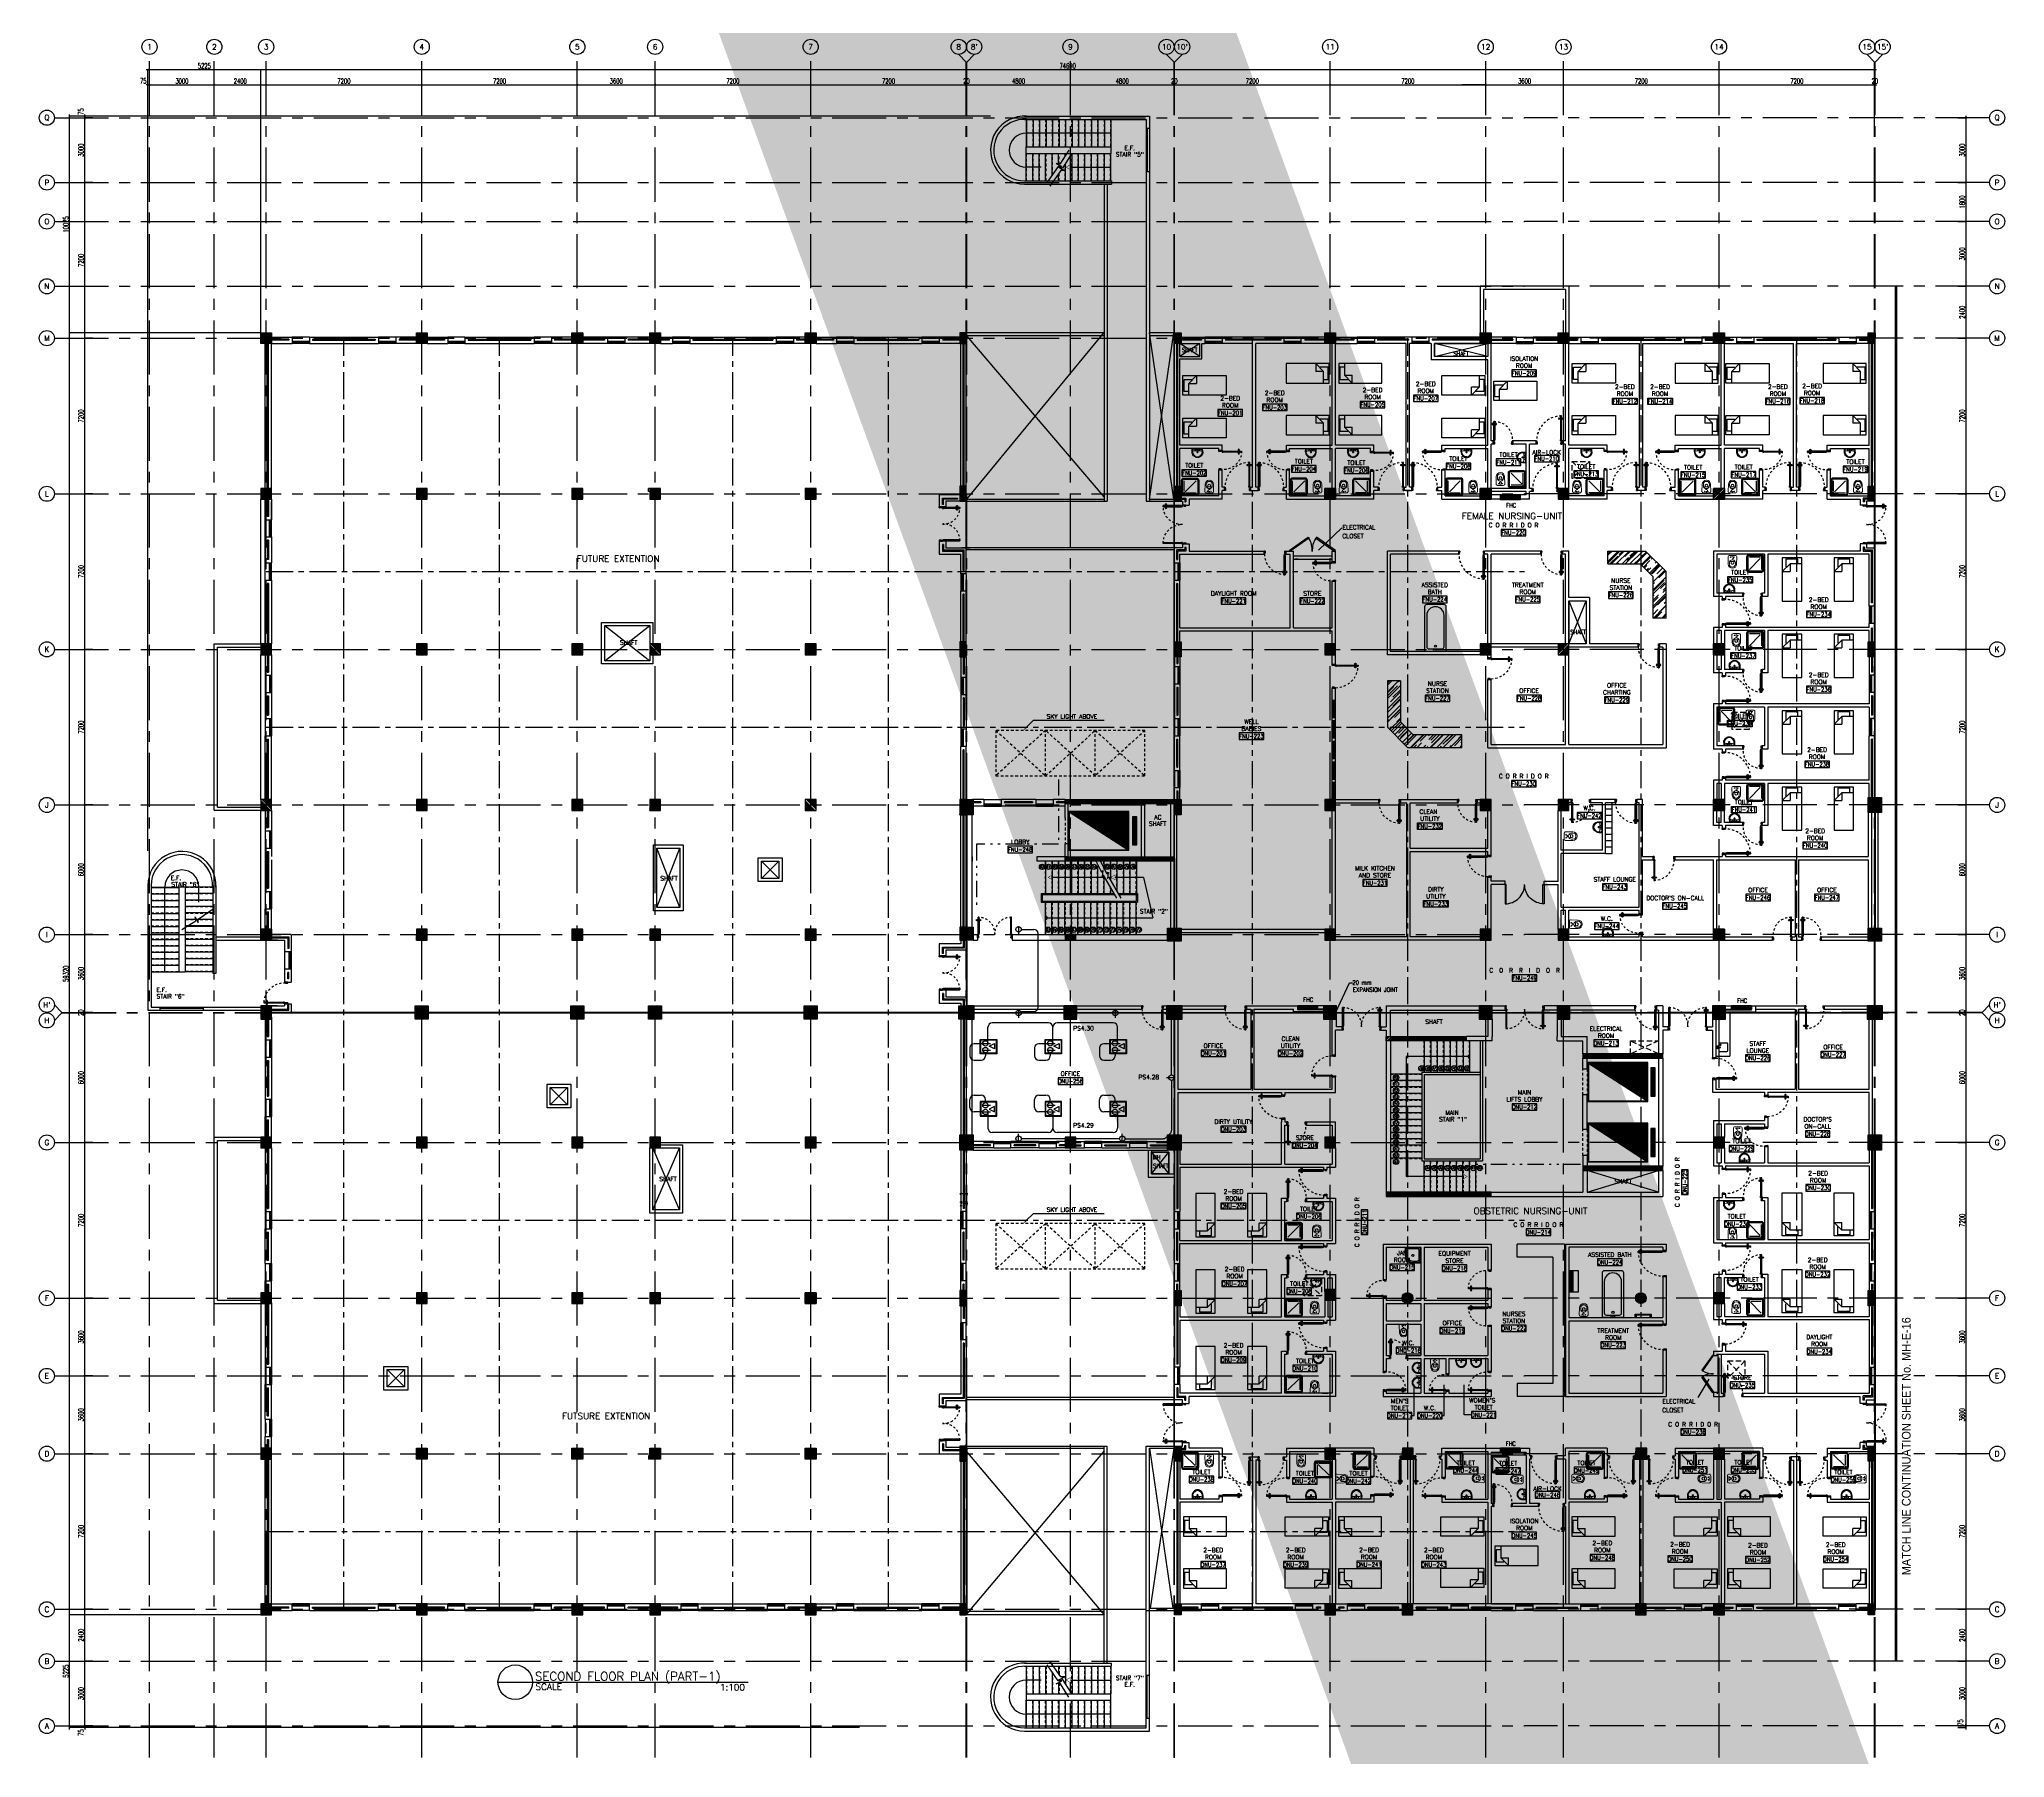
# Model space of a CAD drawing. Extents: x 0 to 91, y -1.5 to 78.
import ezdxf
from ezdxf.enums import TextEntityAlignment as Align

# ---------------------------------------------------------------- set-up
doc = ezdxf.new("R2010")
doc.units = 0
doc.header["$MEASUREMENT"] = 0
doc.header["$PDMODE"] = 34
for name, pattern in [('2DASHES', [1.7, 0.75, -0.25, 0.1, -0.25, 0.1, -0.25]), ('CENTER', [2, 1.25, -0.25, 0.25, -0.25]), ('CENTER2', [1.125, 0.75, -0.125, 0.125, -0.125]), ('CENTERX2', [4, 2.5, -0.5, 0.5, -0.5]), ('DASHED', [0.75, 0.5, -0.25]), ('HIDDEN', [0.375, 0.25, -0.125]), ('HIDDEN2', [0.1875, 0.125, -0.0625])]:
    doc.linetypes.add(name, pattern=pattern)
doc.layers.get('0').update_dxf_attribs({"color": 11, "linetype": 'CONTINUOUS'})
doc.layers.get('DEFPOINTS').update_dxf_attribs({"color": 11, "linetype": 'CONTINUOUS'})
for name, color, linetype in [('A-FUR-ACCES', 11, 'CONTINUOUS'), ('AX', 11, 'CONTINUOUS'), ('AX-CR', 11, 'CONTINUOUS'), ('AX-DIM', 11, 'CONTINUOUS'), ('AX-TXT', 11, 'CONTINUOUS'), ('AXES', 11, 'CENTERX2'), ('AXES1', 11, 'CENTER'), ('COL', 11, 'CONTINUOUS'), ('COUNTER', 11, 'CONTINUOUS'), ('DOOR', 11, 'CONTINUOUS'), ('E-CLINE', 4, 'CONTINUOUS'), ('E-HLINE', 2, 'HIDDEN'), ('E-SOCKETS', 4, 'CONTINUOUS'), ('E-TEXT', 4, 'CONTINUOUS'), ('EJ', 11, 'CONTINUOUS'), ('ele', 11, 'CONTINUOUS'), ('ELEV', 11, 'CONTINUOUS'), ('FHC', 11, 'CONTINUOUS'), ('FIX', 11, 'CONTINUOUS'), ('FUR', 11, 'CONTINUOUS'), ('HAT', 11, 'CONTINUOUS'), ('HIDDEN', 11, 'HIDDEN2'), ('IND-ES-L', 11, '2DASHES'), ('INSUL', 11, 'CONTINUOUS'), ('LIFTS', 11, 'CONTINUOUS'), ('Locker', 11, 'CONTINUOUS'), ('ME-FIX', 11, 'CONTINUOUS'), ('PROJ-L', 11, 'CONTINUOUS'), ('RM-BOX', 11, 'CONTINUOUS'), ('RM-IND', 11, 'CONTINUOUS'), ('RM-NAME', 11, 'CONTINUOUS'), ('RM-NO', 11, 'CONTINUOUS'), ('ROOF', 11, 'CONTINUOUS'), ('SHAFT', 11, 'CONTINUOUS'), ('SHAFTS', 11, 'CONTINUOUS'), ('STR', 11, 'CONTINUOUS'), ('STR-H', 11, 'HIDDEN2'), ('TEXT', 11, 'CONTINUOUS'), ('TITLETEXT', 11, 'CONTINUOUS'), ('TXT1', 11, 'CONTINUOUS'), ('WALL', 11, 'CONTINUOUS'), ('WIN', 11, 'CONTINUOUS')]:
    doc.layers.add(name, color=color, linetype=linetype)
doc.styles.add('ROMANC', font='romanc', dxfattribs={"height": 0.1})
doc.styles.add('ROMANS', font='ROMANS.shx', dxfattribs={"width": 0.6})
doc.styles.add('TTXT', font='swisse.ttf', dxfattribs={"width": 0.6})
doc.dimstyles.new('DIM-OUT', dxfattribs={"dimscale": 0, "dimtxt": 0.24, "dimasz": 0.08, "dimexe": 0.02, "dimexo": 0.02, "dimgap": 0.05, "dimtad": 1, "dimdec": 0, "dimlfac": 1000, "dimzin": 0, "dimdsep": 46, "dimtxsty": 'ROMANS', "dimblk1": 'ARCHTICK', "dimblk2": 'ARCHTICK', "dimsah": 1, "dimcen": 0.01, "dimdle": 0.08, "dimclrd": 7, "dimclre": 7, "dimclrt": 2, "dimadec": 0, "dimazin": 0, "dimtp": 2, "dimtm": 2, "dimtfac": 0.114286, "dimtdec": 0, "dimtix": 1, "dimtmove": 2, "dimatfit": 3, "dimldrblk": 'ARCHTICK', "dimfxl": 0, "dimtolj": 1, "dimtzin": 0, "dimarcsym": 0})
doc.dimstyles.new('STANDARD in', dxfattribs={"dimtxt": 0.2, "dimasz": 0.1, "dimexe": 0.07, "dimexo": 0.07, "dimgap": 0.05, "dimtad": 1, "dimdec": 0, "dimlfac": 1000, "dimzin": 0, "dimdsep": 46, "dimtxsty": 'ROMANS', "dimblk": 'ARCHTICK', "dimcen": 0.05, "dimdle": 0.05, "dimclrd": 7, "dimclre": 7, "dimclrt": 2, "dimadec": 0, "dimazin": 0, "dimtfac": 1, "dimtdec": 0, "dimtmove": 2, "dimatfit": 3, "dimldrblk": 'ARCHTICK', "dimfxl": 0, "dimtolj": 1, "dimtzin": 0, "dimarcsym": 0})
pattern_1 = [(135, (343.436182, -18.391005), (0.0265165043, 0.0265165043), [])]
pattern_2 = [(135, (343.436182, -18.071005), (0.0265165043, 0.0265165043), [])]

# ---------------------------------------------------------------- blocks, each defined once
blk = doc.blocks.new('RM1')
at = {"layer": 'RM-BOX'}
blk.add_lwpolyline([(570, -200), (-570, -200), (-570, -500), (570, -500)], close=True, dxfattribs=at)
at = {"layer": 'RM-NAME', "style": 'ROMANS'}
for tag, p in [('ROOMNAME1', (0, 324)), ('ROOMNAME2', (0, 0))]:
    blk.add_attdef(tag, text='', height=200, dxfattribs=at).set_placement(p, align=Align.MIDDLE)
at = {"layer": 'RM-NO', "style": 'ROMANS', "width": 0.8}
blk.add_attdef('ROOMNO', text='', height=200, dxfattribs=at).set_placement((0, -350), align=Align.MIDDLE)
blk = doc.blocks.new('_ARCHTICK')
at = {"color": 0, "linetype": 'ByBlock', "const_width": 0.15}
blk.add_lwpolyline([(-0.5, -0.5), (0.5, 0.5)], dxfattribs=at)
blk = doc.blocks.new('*D129')
at = {"layer": 'AX-DIM', "color": 7, "lineweight": -2}
for p, q in [((10.17, 76.648), (85.02, 76.648)), ((10.25, 76.268), (10.25, 76.668)), ((84.94, 73.577), (84.94, 76.668))]:
    blk.add_line(p, q, dxfattribs=at)
at = {"layer": 'DEFPOINTS', "color": 0}
for p in [(84.94, 76.648), (10.25, 76.248), (84.94, 73.557)]:
    blk.add_point(p, dxfattribs=at)
at = {"layer": 'AX-DIM', "color": 7, "lineweight": -2, "xscale": 0.08, "yscale": 0.08, "zscale": 0.08, "rotation": 180}
blk.add_blockref('_ARCHTICK', (10.25, 76.648), dxfattribs=at)
at = {"layer": 'AX-DIM', "color": 7, "lineweight": -2, "xscale": 0.08, "yscale": 0.08, "zscale": 0.08}
blk.add_blockref('_ARCHTICK', (84.94, 76.648), dxfattribs=at)
at = {"layer": 'AX-DIM', "color": 2, "insert": (47.595, 76.818), "char_height": 0.24, "attachment_point": 5, "style": 'ROMANS'}
blk.add_mtext('\\A1;74690', dxfattribs=at)
blk = doc.blocks.new('*D133')
at = {"layer": 'AX-DIM', "color": 7, "lineweight": -2}
for p, q in [((66.86, 75.948), (70.62, 75.948)), ((66.94, 75.568), (66.94, 75.968)), ((70.54, 75.568), (70.54, 75.968))]:
    blk.add_line(p, q, dxfattribs=at)
at = {"layer": 'DEFPOINTS', "color": 0}
for p in [(66.94, 75.548), (70.54, 75.948), (70.54, 75.548)]:
    blk.add_point(p, dxfattribs=at)
at = {"layer": 'AX-DIM', "color": 7, "lineweight": -2, "xscale": 0.08, "yscale": 0.08, "zscale": 0.08, "rotation": 180}
blk.add_blockref('_ARCHTICK', (66.94, 75.948), dxfattribs=at)
at = {"layer": 'AX-DIM', "color": 7, "lineweight": -2, "xscale": 0.08, "yscale": 0.08, "zscale": 0.08}
blk.add_blockref('_ARCHTICK', (70.54, 75.948), dxfattribs=at)
at = {"layer": 'AX-DIM', "color": 2, "insert": (68.74, 76.118), "char_height": 0.24, "attachment_point": 5, "style": 'ROMANS'}
blk.add_mtext('\\A1;3600', dxfattribs=at)
blk = doc.blocks.new('*D160')
at = {"layer": 'AX-DIM', "color": 7, "lineweight": -2}
for p, q in [((10.23, 64.47), (1.38, 64.47)), ((1.4, 5.07), (1.4, 64.55)), ((10.23, 5.15), (1.38, 5.15))]:
    blk.add_line(p, q, dxfattribs=at)
at = {"layer": 'DEFPOINTS', "color": 0}
for p in [(1.4, 64.47), (10.25, 64.47), (10.25, 5.15)]:
    blk.add_point(p, dxfattribs=at)
at = {"layer": 'AX-DIM', "color": 7, "lineweight": -2, "xscale": 0.08, "yscale": 0.08, "zscale": 0.08}
for p, rotation in [((1.4, 64.47), 90), ((1.4, 5.15), 270)]:
    blk.add_blockref('_ARCHTICK', p, dxfattribs=dict(at, rotation=rotation))
at = {"layer": 'AX-DIM', "color": 2, "insert": (1.23, 34.81), "char_height": 0.24, "attachment_point": 5, "rotation": 90, "style": 'ROMANS'}
blk.add_mtext('\\A1;59320', dxfattribs=at)
blk = doc.blocks.new('*D170')
at = {"layer": 'AX-DIM', "color": 7, "lineweight": -2}
for p, q in [((2.48, 36.62), (2.08, 36.62)), ((2.1, 32.94), (2.1, 36.7)), ((2.48, 33.02), (2.08, 33.02))]:
    blk.add_line(p, q, dxfattribs=at)
at = {"layer": 'DEFPOINTS', "color": 0}
for p in [(2.1, 36.62), (2.5, 36.62), (2.5, 33.02)]:
    blk.add_point(p, dxfattribs=at)
at = {"layer": 'AX-DIM', "color": 7, "lineweight": -2, "xscale": 0.08, "yscale": 0.08, "zscale": 0.08}
for p, rotation in [((2.1, 36.62), 90), ((2.1, 33.02), 270)]:
    blk.add_blockref('_ARCHTICK', p, dxfattribs=dict(at, rotation=rotation))
at = {"layer": 'AX-DIM', "color": 2, "insert": (1.93, 34.82), "char_height": 0.24, "attachment_point": 5, "rotation": 90, "style": 'ROMANS'}
blk.add_mtext('\\A1;3600', dxfattribs=at)
blk = doc.blocks.new('*D141')
at = {"layer": 'AX-DIM', "color": 7, "lineweight": -2}
for p, q in [((66.86, 75.948), (70.62, 75.948)), ((66.94, 75.568), (66.94, 75.968)), ((70.54, 75.568), (70.54, 75.968))]:
    blk.add_line(p, q, dxfattribs=at)
at = {"layer": 'DEFPOINTS', "color": 0}
for p in [(66.94, 75.548), (70.54, 75.948), (70.54, 75.548)]:
    blk.add_point(p, dxfattribs=at)
at = {"layer": 'AX-DIM', "color": 7, "lineweight": -2, "xscale": 0.08, "yscale": 0.08, "zscale": 0.08, "rotation": 180}
blk.add_blockref('_ARCHTICK', (66.94, 75.948), dxfattribs=at)
at = {"layer": 'AX-DIM', "color": 7, "lineweight": -2, "xscale": 0.08, "yscale": 0.08, "zscale": 0.08}
blk.add_blockref('_ARCHTICK', (70.54, 75.948), dxfattribs=at)
at = {"layer": 'AX-DIM', "color": 2, "insert": (68.74, 76.118), "char_height": 0.24, "attachment_point": 5, "style": 'ROMANS'}
blk.add_mtext('\\A1;3600', dxfattribs=at)
blk = doc.blocks.new('*D142')
at = {"layer": 'AX-DIM', "color": 7, "lineweight": -2}
for p, q in [((66.86, 75.948), (70.62, 75.948)), ((66.94, 75.568), (66.94, 75.968)), ((70.54, 75.568), (70.54, 75.968))]:
    blk.add_line(p, q, dxfattribs=at)
at = {"layer": 'DEFPOINTS', "color": 0}
for p in [(66.94, 75.548), (70.54, 75.948), (70.54, 75.548)]:
    blk.add_point(p, dxfattribs=at)
at = {"layer": 'AX-DIM', "color": 7, "lineweight": -2, "xscale": 0.08, "yscale": 0.08, "zscale": 0.08, "rotation": 180}
blk.add_blockref('_ARCHTICK', (66.94, 75.948), dxfattribs=at)
at = {"layer": 'AX-DIM', "color": 7, "lineweight": -2, "xscale": 0.08, "yscale": 0.08, "zscale": 0.08}
blk.add_blockref('_ARCHTICK', (70.54, 75.948), dxfattribs=at)
at = {"layer": 'AX-DIM', "color": 2, "insert": (68.74, 76.118), "char_height": 0.24, "attachment_point": 5, "style": 'ROMANS'}
blk.add_mtext('\\A1;3600', dxfattribs=at)
blk = doc.blocks.new('*D140')
at = {"layer": 'AX-DIM', "color": 7, "lineweight": -2}
for p, q in [((52.52, 75.948), (52.44, 75.948)), ((52.52, 75.568), (52.52, 75.968)), ((52.52, 75.948), (52.54, 75.948)), ((52.54, 75.568), (52.54, 75.968)), ((52.54, 75.948), (52.62, 75.948))]:
    blk.add_line(p, q, dxfattribs=at)
at = {"layer": 'DEFPOINTS', "color": 0}
for p in [(52.52, 75.548), (52.54, 75.948), (52.54, 75.548)]:
    blk.add_point(p, dxfattribs=at)
at = {"layer": 'AX-DIM', "color": 7, "lineweight": -2, "xscale": 0.08, "yscale": 0.08, "zscale": 0.08}
blk.add_blockref('_ARCHTICK', (52.52, 75.948), dxfattribs=at)
at = {"layer": 'AX-DIM', "color": 7, "lineweight": -2, "xscale": 0.08, "yscale": 0.08, "zscale": 0.08, "rotation": 180}
blk.add_blockref('_ARCHTICK', (52.54, 75.948), dxfattribs=at)
at = {"layer": 'AX-DIM', "color": 2, "insert": (52.53, 76.118), "char_height": 0.24, "attachment_point": 5, "style": 'ROMANS'}
blk.add_mtext('\\A1;20', dxfattribs=at)
blk = doc.blocks.new('*D139')
at = {"layer": 'AX-DIM', "color": 7, "lineweight": -2}
for p, q in [((52.46, 75.948), (59.82, 75.948)), ((52.54, 75.568), (52.54, 75.968)), ((59.74, 75.568), (59.74, 75.968))]:
    blk.add_line(p, q, dxfattribs=at)
at = {"layer": 'DEFPOINTS', "color": 0}
for p in [(52.54, 75.548), (59.74, 75.948), (59.74, 75.548)]:
    blk.add_point(p, dxfattribs=at)
at = {"layer": 'AX-DIM', "color": 7, "lineweight": -2, "xscale": 0.08, "yscale": 0.08, "zscale": 0.08, "rotation": 180}
blk.add_blockref('_ARCHTICK', (52.54, 75.948), dxfattribs=at)
at = {"layer": 'AX-DIM', "color": 7, "lineweight": -2, "xscale": 0.08, "yscale": 0.08, "zscale": 0.08}
blk.add_blockref('_ARCHTICK', (59.74, 75.948), dxfattribs=at)
at = {"layer": 'AX-DIM', "color": 2, "insert": (56.14, 76.118), "char_height": 0.24, "attachment_point": 5, "style": 'ROMANS'}
blk.add_mtext('\\A1;7200', dxfattribs=at)
blk = doc.blocks.new('*D158')
at = {"layer": 'AX-DIM', "color": 7, "lineweight": -2}
for p, q in [((42.9, 75.948), (42.82, 75.948)), ((42.9, 75.568), (42.9, 75.968)), ((42.9, 75.948), (42.92, 75.948)), ((42.92, 75.568), (42.92, 75.968)), ((42.92, 75.948), (43, 75.948))]:
    blk.add_line(p, q, dxfattribs=at)
at = {"layer": 'DEFPOINTS', "color": 0}
for p in [(42.9, 75.548), (42.92, 75.948), (42.92, 75.548)]:
    blk.add_point(p, dxfattribs=at)
at = {"layer": 'AX-DIM', "color": 7, "lineweight": -2, "xscale": 0.08, "yscale": 0.08, "zscale": 0.08}
blk.add_blockref('_ARCHTICK', (42.9, 75.948), dxfattribs=at)
at = {"layer": 'AX-DIM', "color": 7, "lineweight": -2, "xscale": 0.08, "yscale": 0.08, "zscale": 0.08, "rotation": 180}
blk.add_blockref('_ARCHTICK', (42.92, 75.948), dxfattribs=at)
at = {"layer": 'AX-DIM', "color": 2, "insert": (42.91, 76.118), "char_height": 0.24, "attachment_point": 5, "style": 'ROMANS'}
blk.add_mtext('\\A1;20', dxfattribs=at)
blk = doc.blocks.new('*D157')
at = {"layer": 'AX-DIM', "color": 7, "lineweight": -2}
for p, q in [((42.84, 75.948), (47.8, 75.948)), ((42.92, 75.568), (42.92, 75.968)), ((47.72, 75.568), (47.72, 75.968))]:
    blk.add_line(p, q, dxfattribs=at)
at = {"layer": 'DEFPOINTS', "color": 0}
for p in [(42.92, 75.548), (47.72, 75.948), (47.72, 75.548)]:
    blk.add_point(p, dxfattribs=at)
at = {"layer": 'AX-DIM', "color": 7, "lineweight": -2, "xscale": 0.08, "yscale": 0.08, "zscale": 0.08, "rotation": 180}
blk.add_blockref('_ARCHTICK', (42.92, 75.948), dxfattribs=at)
at = {"layer": 'AX-DIM', "color": 7, "lineweight": -2, "xscale": 0.08, "yscale": 0.08, "zscale": 0.08}
blk.add_blockref('_ARCHTICK', (47.72, 75.948), dxfattribs=at)
at = {"layer": 'AX-DIM', "color": 2, "insert": (45.32, 76.118), "char_height": 0.24, "attachment_point": 5, "style": 'ROMANS'}
blk.add_mtext('\\A1;4800', dxfattribs=at)
blk = doc.blocks.new('*D156')
at = {"layer": 'AX-DIM', "color": 7, "lineweight": -2}
for p, q in [((35.62, 75.948), (42.98, 75.948)), ((35.7, 75.568), (35.7, 75.968)), ((42.9, 75.568), (42.9, 75.968))]:
    blk.add_line(p, q, dxfattribs=at)
at = {"layer": 'DEFPOINTS', "color": 0}
for p in [(35.7, 75.548), (42.9, 75.948), (42.9, 75.548)]:
    blk.add_point(p, dxfattribs=at)
at = {"layer": 'AX-DIM', "color": 7, "lineweight": -2, "xscale": 0.08, "yscale": 0.08, "zscale": 0.08, "rotation": 180}
blk.add_blockref('_ARCHTICK', (35.7, 75.948), dxfattribs=at)
at = {"layer": 'AX-DIM', "color": 7, "lineweight": -2, "xscale": 0.08, "yscale": 0.08, "zscale": 0.08}
blk.add_blockref('_ARCHTICK', (42.9, 75.948), dxfattribs=at)
at = {"layer": 'AX-DIM', "color": 2, "insert": (39.3, 76.118), "char_height": 0.24, "attachment_point": 5, "style": 'ROMANS'}
blk.add_mtext('\\A1;7200', dxfattribs=at)
blk = doc.blocks.new('*D159')
at = {"layer": 'AX-DIM', "color": 7, "lineweight": -2}
for p, q in [((47.64, 75.948), (52.6, 75.948)), ((47.72, 75.568), (47.72, 75.968)), ((52.52, 75.568), (52.52, 75.968))]:
    blk.add_line(p, q, dxfattribs=at)
at = {"layer": 'DEFPOINTS', "color": 0}
for p in [(47.72, 75.548), (52.52, 75.948), (52.52, 75.548)]:
    blk.add_point(p, dxfattribs=at)
at = {"layer": 'AX-DIM', "color": 7, "lineweight": -2, "xscale": 0.08, "yscale": 0.08, "zscale": 0.08, "rotation": 180}
blk.add_blockref('_ARCHTICK', (47.72, 75.948), dxfattribs=at)
at = {"layer": 'AX-DIM', "color": 7, "lineweight": -2, "xscale": 0.08, "yscale": 0.08, "zscale": 0.08}
blk.add_blockref('_ARCHTICK', (52.52, 75.948), dxfattribs=at)
at = {"layer": 'AX-DIM', "color": 2, "insert": (50.12, 76.118), "char_height": 0.24, "attachment_point": 5, "style": 'ROMANS'}
blk.add_mtext('\\A1;4800', dxfattribs=at)
blk = doc.blocks.new('*D138')
at = {"layer": 'AX-DIM', "color": 7, "lineweight": -2}
for p, q in [((59.66, 75.948), (67.02, 75.948)), ((59.74, 75.568), (59.74, 75.968)), ((66.94, 75.568), (66.94, 75.968))]:
    blk.add_line(p, q, dxfattribs=at)
at = {"layer": 'DEFPOINTS', "color": 0}
for p in [(59.74, 75.548), (66.94, 75.948), (66.94, 75.548)]:
    blk.add_point(p, dxfattribs=at)
at = {"layer": 'AX-DIM', "color": 7, "lineweight": -2, "xscale": 0.08, "yscale": 0.08, "zscale": 0.08, "rotation": 180}
blk.add_blockref('_ARCHTICK', (59.74, 75.948), dxfattribs=at)
at = {"layer": 'AX-DIM', "color": 7, "lineweight": -2, "xscale": 0.08, "yscale": 0.08, "zscale": 0.08}
blk.add_blockref('_ARCHTICK', (66.94, 75.948), dxfattribs=at)
at = {"layer": 'AX-DIM', "color": 2, "insert": (63.34, 76.118), "char_height": 0.24, "attachment_point": 5, "style": 'ROMANS'}
blk.add_mtext('\\A1;7200', dxfattribs=at)
blk = doc.blocks.new('*D152')
at = {"layer": 'AX-DIM', "color": 7, "lineweight": -2}
for p, q in [((17.62, 75.948), (24.98, 75.948)), ((17.7, 75.568), (17.7, 75.968)), ((24.9, 75.568), (24.9, 75.968))]:
    blk.add_line(p, q, dxfattribs=at)
at = {"layer": 'DEFPOINTS', "color": 0}
for p in [(17.7, 75.548), (24.9, 75.948), (24.9, 75.548)]:
    blk.add_point(p, dxfattribs=at)
at = {"layer": 'AX-DIM', "color": 7, "lineweight": -2, "xscale": 0.08, "yscale": 0.08, "zscale": 0.08, "rotation": 180}
blk.add_blockref('_ARCHTICK', (17.7, 75.948), dxfattribs=at)
at = {"layer": 'AX-DIM', "color": 7, "lineweight": -2, "xscale": 0.08, "yscale": 0.08, "zscale": 0.08}
blk.add_blockref('_ARCHTICK', (24.9, 75.948), dxfattribs=at)
at = {"layer": 'AX-DIM', "color": 2, "insert": (21.3, 76.118), "char_height": 0.24, "attachment_point": 5, "style": 'ROMANS'}
blk.add_mtext('\\A1;7200', dxfattribs=at)
blk = doc.blocks.new('*D155')
at = {"layer": 'AX-DIM', "color": 7, "lineweight": -2}
for p, q in [((24.82, 75.948), (28.58, 75.948)), ((24.9, 75.568), (24.9, 75.968)), ((28.5, 75.568), (28.5, 75.968))]:
    blk.add_line(p, q, dxfattribs=at)
at = {"layer": 'DEFPOINTS', "color": 0}
for p in [(24.9, 75.548), (28.5, 75.948), (28.5, 75.548)]:
    blk.add_point(p, dxfattribs=at)
at = {"layer": 'AX-DIM', "color": 7, "lineweight": -2, "xscale": 0.08, "yscale": 0.08, "zscale": 0.08, "rotation": 180}
blk.add_blockref('_ARCHTICK', (24.9, 75.948), dxfattribs=at)
at = {"layer": 'AX-DIM', "color": 7, "lineweight": -2, "xscale": 0.08, "yscale": 0.08, "zscale": 0.08}
blk.add_blockref('_ARCHTICK', (28.5, 75.948), dxfattribs=at)
at = {"layer": 'AX-DIM', "color": 2, "insert": (26.7, 76.118), "char_height": 0.24, "attachment_point": 5, "style": 'ROMANS'}
blk.add_mtext('\\A1;3600', dxfattribs=at)
blk = doc.blocks.new('*D150')
at = {"layer": 'AX-DIM', "color": 7, "lineweight": -2}
for p, q in [((5.025, 75.948), (4.945, 75.948)), ((5.025, 75.568), (5.025, 75.968)), ((5.025, 75.948), (5.1, 75.948)), ((5.1, 75.568), (5.1, 75.968)), ((5.1, 75.948), (5.18, 75.948))]:
    blk.add_line(p, q, dxfattribs=at)
at = {"layer": 'DEFPOINTS', "color": 0}
for p in [(5.025, 75.548), (5.1, 75.948), (5.1, 75.548)]:
    blk.add_point(p, dxfattribs=at)
at = {"layer": 'AX-DIM', "color": 7, "lineweight": -2, "xscale": 0.08, "yscale": 0.08, "zscale": 0.08}
blk.add_blockref('_ARCHTICK', (5.025, 75.948), dxfattribs=at)
at = {"layer": 'AX-DIM', "color": 7, "lineweight": -2, "xscale": 0.08, "yscale": 0.08, "zscale": 0.08, "rotation": 180}
blk.add_blockref('_ARCHTICK', (5.1, 75.948), dxfattribs=at)
at = {"layer": 'AX-DIM', "color": 2, "insert": (4.815, 76.123), "char_height": 0.24, "attachment_point": 5, "style": 'ROMANS'}
blk.add_mtext('\\A1;75', dxfattribs=at)
blk = doc.blocks.new('*D143')
at = {"layer": 'AX-DIM', "color": 7, "lineweight": -2}
for p, q in [((5.02, 75.948), (8.18, 75.948)), ((5.1, 75.568), (5.1, 75.968)), ((8.1, 75.568), (8.1, 75.968))]:
    blk.add_line(p, q, dxfattribs=at)
at = {"layer": 'DEFPOINTS', "color": 0}
for p in [(5.1, 75.548), (8.1, 75.948), (8.1, 75.548)]:
    blk.add_point(p, dxfattribs=at)
at = {"layer": 'AX-DIM', "color": 7, "lineweight": -2, "xscale": 0.08, "yscale": 0.08, "zscale": 0.08, "rotation": 180}
blk.add_blockref('_ARCHTICK', (5.1, 75.948), dxfattribs=at)
at = {"layer": 'AX-DIM', "color": 7, "lineweight": -2, "xscale": 0.08, "yscale": 0.08, "zscale": 0.08}
blk.add_blockref('_ARCHTICK', (8.1, 75.948), dxfattribs=at)
at = {"layer": 'AX-DIM', "color": 2, "insert": (6.6, 76.118), "char_height": 0.24, "attachment_point": 5, "style": 'ROMANS'}
blk.add_mtext('\\A1;3000', dxfattribs=at)
blk = doc.blocks.new('*D154')
at = {"layer": 'AX-DIM', "color": 7, "lineweight": -2}
for p, q in [((8.02, 75.948), (10.58, 75.948)), ((8.1, 75.568), (8.1, 75.968)), ((10.5, 75.568), (10.5, 75.968))]:
    blk.add_line(p, q, dxfattribs=at)
at = {"layer": 'DEFPOINTS', "color": 0}
for p in [(8.1, 75.548), (10.5, 75.948), (10.5, 75.548)]:
    blk.add_point(p, dxfattribs=at)
at = {"layer": 'AX-DIM', "color": 7, "lineweight": -2, "xscale": 0.08, "yscale": 0.08, "zscale": 0.08, "rotation": 180}
blk.add_blockref('_ARCHTICK', (8.1, 75.948), dxfattribs=at)
at = {"layer": 'AX-DIM', "color": 7, "lineweight": -2, "xscale": 0.08, "yscale": 0.08, "zscale": 0.08}
blk.add_blockref('_ARCHTICK', (10.5, 75.948), dxfattribs=at)
at = {"layer": 'AX-DIM', "color": 2, "insert": (9.3, 76.118), "char_height": 0.24, "attachment_point": 5, "style": 'ROMANS'}
blk.add_mtext('\\A1;2400', dxfattribs=at)
blk = doc.blocks.new('*D153')
at = {"layer": 'AX-DIM', "color": 7, "lineweight": -2}
for p, q in [((10.42, 75.948), (17.78, 75.948)), ((10.5, 75.568), (10.5, 75.968)), ((17.7, 75.568), (17.7, 75.968))]:
    blk.add_line(p, q, dxfattribs=at)
at = {"layer": 'DEFPOINTS', "color": 0}
for p in [(10.5, 75.548), (17.7, 75.948), (17.7, 75.548)]:
    blk.add_point(p, dxfattribs=at)
at = {"layer": 'AX-DIM', "color": 7, "lineweight": -2, "xscale": 0.08, "yscale": 0.08, "zscale": 0.08, "rotation": 180}
blk.add_blockref('_ARCHTICK', (10.5, 75.948), dxfattribs=at)
at = {"layer": 'AX-DIM', "color": 7, "lineweight": -2, "xscale": 0.08, "yscale": 0.08, "zscale": 0.08}
blk.add_blockref('_ARCHTICK', (17.7, 75.948), dxfattribs=at)
at = {"layer": 'AX-DIM', "color": 2, "insert": (14.1, 76.118), "char_height": 0.24, "attachment_point": 5, "style": 'ROMANS'}
blk.add_mtext('\\A1;7200', dxfattribs=at)
blk = doc.blocks.new('*D144')
at = {"layer": 'AX-DIM', "color": 7, "lineweight": -2}
for p, q in [((2.48, 71.42), (2.08, 71.42)), ((2.1, 64.14), (2.1, 71.5)), ((2.48, 64.22), (2.08, 64.22))]:
    blk.add_line(p, q, dxfattribs=at)
at = {"layer": 'DEFPOINTS', "color": 0}
for p in [(2.1, 71.42), (2.5, 71.42), (2.5, 64.22)]:
    blk.add_point(p, dxfattribs=at)
at = {"layer": 'AX-DIM', "color": 7, "lineweight": -2, "xscale": 0.08, "yscale": 0.08, "zscale": 0.08}
for p, rotation in [((2.1, 71.42), 90), ((2.1, 64.22), 270)]:
    blk.add_blockref('_ARCHTICK', p, dxfattribs=dict(at, rotation=rotation))
at = {"layer": 'AX-DIM', "color": 2, "insert": (1.93, 67.82), "char_height": 0.24, "attachment_point": 5, "rotation": 90, "style": 'ROMANS'}
blk.add_mtext('\\A1;7200', dxfattribs=at)
blk = doc.blocks.new('*D148')
at = {"layer": 'AX-DIM', "color": 7, "lineweight": -2}
for p, q in [((2.48, 74.42), (2.08, 74.42)), ((2.1, 71.34), (2.1, 74.5)), ((2.48, 71.42), (2.08, 71.42))]:
    blk.add_line(p, q, dxfattribs=at)
at = {"layer": 'DEFPOINTS', "color": 0}
for p in [(2.1, 74.42), (2.5, 74.42), (2.5, 71.42)]:
    blk.add_point(p, dxfattribs=at)
at = {"layer": 'AX-DIM', "color": 7, "lineweight": -2, "xscale": 0.08, "yscale": 0.08, "zscale": 0.08}
for p, rotation in [((2.1, 74.42), 90), ((2.1, 71.42), 270)]:
    blk.add_blockref('_ARCHTICK', p, dxfattribs=dict(at, rotation=rotation))
at = {"layer": 'AX-DIM', "color": 2, "insert": (1.93, 72.92), "char_height": 0.24, "attachment_point": 5, "rotation": 90, "style": 'ROMANS'}
blk.add_mtext('\\A1;3000', dxfattribs=at)
blk = doc.blocks.new('*D149')
at = {"layer": 'AX-DIM', "color": 7, "lineweight": -2}
for p, q in [((2.48, 74.495), (2.08, 74.495)), ((2.48, 74.42), (2.08, 74.42)), ((2.1, 74.495), (2.1, 74.575)), ((2.1, 74.42), (2.1, 74.495)), ((2.1, 74.42), (2.1, 74.34))]:
    blk.add_line(p, q, dxfattribs=at)
at = {"layer": 'DEFPOINTS', "color": 0}
for p in [(2.1, 74.495), (2.5, 74.495), (2.5, 74.42)]:
    blk.add_point(p, dxfattribs=at)
at = {"layer": 'AX-DIM', "color": 7, "lineweight": -2, "xscale": 0.08, "yscale": 0.08, "zscale": 0.08}
for p, rotation in [((2.1, 74.495), 270), ((2.1, 74.42), 90)]:
    blk.add_blockref('_ARCHTICK', p, dxfattribs=dict(at, rotation=rotation))
at = {"layer": 'AX-DIM', "color": 2, "insert": (1.925, 74.705), "char_height": 0.24, "attachment_point": 5, "rotation": 90, "style": 'ROMANS'}
blk.add_mtext('\\A1;75', dxfattribs=at)
blk = doc.blocks.new('*D145')
at = {"layer": 'AX-DIM', "color": 7, "lineweight": -2}
for p, q in [((2.48, 57.02), (2.08, 57.02)), ((2.1, 49.74), (2.1, 57.1)), ((2.48, 49.82), (2.08, 49.82))]:
    blk.add_line(p, q, dxfattribs=at)
at = {"layer": 'DEFPOINTS', "color": 0}
for p in [(2.1, 57.02), (2.5, 57.02), (2.5, 49.82)]:
    blk.add_point(p, dxfattribs=at)
at = {"layer": 'AX-DIM', "color": 7, "lineweight": -2, "xscale": 0.08, "yscale": 0.08, "zscale": 0.08}
for p, rotation in [((2.1, 57.02), 90), ((2.1, 49.82), 270)]:
    blk.add_blockref('_ARCHTICK', p, dxfattribs=dict(at, rotation=rotation))
at = {"layer": 'AX-DIM', "color": 2, "insert": (1.93, 53.42), "char_height": 0.24, "attachment_point": 5, "rotation": 90, "style": 'ROMANS'}
blk.add_mtext('\\A1;7200', dxfattribs=at)
blk = doc.blocks.new('*D161')
at = {"layer": 'AX-DIM', "color": 7, "lineweight": -2}
for p, q in [((2.48, 42.62), (2.08, 42.62)), ((2.1, 36.54), (2.1, 42.7)), ((2.48, 36.62), (2.08, 36.62))]:
    blk.add_line(p, q, dxfattribs=at)
at = {"layer": 'DEFPOINTS', "color": 0}
for p in [(2.1, 42.62), (2.5, 42.62), (2.5, 36.62)]:
    blk.add_point(p, dxfattribs=at)
at = {"layer": 'AX-DIM', "color": 7, "lineweight": -2, "xscale": 0.08, "yscale": 0.08, "zscale": 0.08}
for p, rotation in [((2.1, 42.62), 90), ((2.1, 36.62), 270)]:
    blk.add_blockref('_ARCHTICK', p, dxfattribs=dict(at, rotation=rotation))
at = {"layer": 'AX-DIM', "color": 2, "insert": (1.93, 39.62), "char_height": 0.24, "attachment_point": 5, "rotation": 90, "style": 'ROMANS'}
blk.add_mtext('\\A1;6000', dxfattribs=at)
blk = doc.blocks.new('*D146')
at = {"layer": 'AX-DIM', "color": 7, "lineweight": -2}
for p, q in [((2.48, 49.82), (2.08, 49.82)), ((2.1, 42.54), (2.1, 49.9)), ((2.48, 42.62), (2.08, 42.62))]:
    blk.add_line(p, q, dxfattribs=at)
at = {"layer": 'DEFPOINTS', "color": 0}
for p in [(2.1, 49.82), (2.5, 49.82), (2.5, 42.62)]:
    blk.add_point(p, dxfattribs=at)
at = {"layer": 'AX-DIM', "color": 7, "lineweight": -2, "xscale": 0.08, "yscale": 0.08, "zscale": 0.08}
for p, rotation in [((2.1, 49.82), 90), ((2.1, 42.62), 270)]:
    blk.add_blockref('_ARCHTICK', p, dxfattribs=dict(at, rotation=rotation))
at = {"layer": 'AX-DIM', "color": 2, "insert": (1.93, 46.22), "char_height": 0.24, "attachment_point": 5, "rotation": 90, "style": 'ROMANS'}
blk.add_mtext('\\A1;7200', dxfattribs=at)
blk = doc.blocks.new('*D173')
at = {"layer": 'AX-DIM', "color": 7, "lineweight": -2}
for p, q in [((4.945, 76.648), (10.33, 76.648)), ((5.025, 40.49), (5.025, 76.668)), ((10.25, 64.49), (10.25, 76.668))]:
    blk.add_line(p, q, dxfattribs=at)
at = {"layer": 'DEFPOINTS', "color": 0}
for p in [(10.25, 76.648), (10.25, 64.47), (5.025, 40.47)]:
    blk.add_point(p, dxfattribs=at)
at = {"layer": 'AX-DIM', "color": 7, "lineweight": -2, "xscale": 0.08, "yscale": 0.08, "zscale": 0.08, "rotation": 180}
blk.add_blockref('_ARCHTICK', (5.025, 76.648), dxfattribs=at)
at = {"layer": 'AX-DIM', "color": 7, "lineweight": -2, "xscale": 0.08, "yscale": 0.08, "zscale": 0.08}
blk.add_blockref('_ARCHTICK', (10.25, 76.648), dxfattribs=at)
at = {"layer": 'AX-DIM', "color": 2, "insert": (7.637, 76.818), "char_height": 0.24, "attachment_point": 5, "style": 'ROMANS'}
blk.add_mtext('\\A1;5225', dxfattribs=at)
blk = doc.blocks.new('*D147')
at = {"layer": 'AX-DIM', "color": 7, "lineweight": -2}
for p, q in [((2.48, 64.22), (2.08, 64.22)), ((2.1, 56.94), (2.1, 64.3)), ((2.48, 57.02), (2.08, 57.02))]:
    blk.add_line(p, q, dxfattribs=at)
at = {"layer": 'DEFPOINTS', "color": 0}
for p in [(2.1, 64.22), (2.5, 64.22), (2.5, 57.02)]:
    blk.add_point(p, dxfattribs=at)
at = {"layer": 'AX-DIM', "color": 7, "lineweight": -2, "xscale": 0.08, "yscale": 0.08, "zscale": 0.08}
for p, rotation in [((2.1, 64.22), 90), ((2.1, 57.02), 270)]:
    blk.add_blockref('_ARCHTICK', p, dxfattribs=dict(at, rotation=rotation))
at = {"layer": 'AX-DIM', "color": 2, "insert": (1.93, 60.62), "char_height": 0.24, "attachment_point": 5, "rotation": 90, "style": 'ROMANS'}
blk.add_mtext('\\A1;7200', dxfattribs=at)
blk = doc.blocks.new('*D172')
at = {"layer": 'AX-DIM', "color": 7, "lineweight": -2}
for p, q in [((44.025, 74.495), (1.38, 74.495)), ((1.4, 64.39), (1.4, 74.575)), ((2.08, 64.47), (1.38, 64.47))]:
    blk.add_line(p, q, dxfattribs=at)
at = {"layer": 'DEFPOINTS', "color": 0}
for p in [(1.4, 74.495), (44.045, 74.495), (2.1, 64.47)]:
    blk.add_point(p, dxfattribs=at)
at = {"layer": 'AX-DIM', "color": 7, "lineweight": -2, "xscale": 0.08, "yscale": 0.08, "zscale": 0.08}
for p, rotation in [((1.4, 74.495), 90), ((1.4, 64.47), 270)]:
    blk.add_blockref('_ARCHTICK', p, dxfattribs=dict(at, rotation=rotation))
at = {"layer": 'AX-DIM', "color": 2, "insert": (1.23, 69.4825), "char_height": 0.24, "attachment_point": 5, "rotation": 90, "style": 'ROMANS'}
blk.add_mtext('\\A1;10025', dxfattribs=at)
blk = doc.blocks.new('*D151')
at = {"layer": 'AX-DIM', "color": 7, "lineweight": -2}
for p, q in [((28.42, 75.948), (35.78, 75.948)), ((28.5, 75.568), (28.5, 75.968)), ((35.7, 75.568), (35.7, 75.968))]:
    blk.add_line(p, q, dxfattribs=at)
at = {"layer": 'DEFPOINTS', "color": 0}
for p in [(28.5, 75.548), (35.7, 75.948), (35.7, 75.548)]:
    blk.add_point(p, dxfattribs=at)
at = {"layer": 'AX-DIM', "color": 7, "lineweight": -2, "xscale": 0.08, "yscale": 0.08, "zscale": 0.08, "rotation": 180}
blk.add_blockref('_ARCHTICK', (28.5, 75.948), dxfattribs=at)
at = {"layer": 'AX-DIM', "color": 7, "lineweight": -2, "xscale": 0.08, "yscale": 0.08, "zscale": 0.08}
blk.add_blockref('_ARCHTICK', (35.7, 75.948), dxfattribs=at)
at = {"layer": 'AX-DIM', "color": 2, "insert": (32.1, 76.118), "char_height": 0.24, "attachment_point": 5, "style": 'ROMANS'}
blk.add_mtext('\\A1;7200', dxfattribs=at)
blk = doc.blocks.new('*D171')
at = {"layer": 'AX-DIM', "color": 7, "lineweight": -2}
for p, q in [((2.48, 33.02), (2.08, 33.02)), ((2.48, 33), (2.08, 33)), ((2.1, 33.02), (2.1, 33.1)), ((2.1, 33), (2.1, 33.02)), ((2.1, 33), (2.1, 32.92))]:
    blk.add_line(p, q, dxfattribs=at)
at = {"layer": 'DEFPOINTS', "color": 0}
for p in [(2.1, 33.02), (2.5, 33.02), (2.5, 33)]:
    blk.add_point(p, dxfattribs=at)
at = {"layer": 'AX-DIM', "color": 7, "lineweight": -2, "xscale": 0.08, "yscale": 0.08, "zscale": 0.08}
for p, rotation in [((2.1, 33.02), 270), ((2.1, 33), 90)]:
    blk.add_blockref('_ARCHTICK', p, dxfattribs=dict(at, rotation=rotation))
at = {"layer": 'AX-DIM', "color": 2, "insert": (1.93, 33.01), "char_height": 0.24, "attachment_point": 5, "rotation": 90, "style": 'ROMANS'}
blk.add_mtext('\\A1;20', dxfattribs=at)
blk = doc.blocks.new('*D169')
at = {"layer": 'AX-DIM', "color": 7, "lineweight": -2}
for p, q in [((2.48, 33), (2.08, 33)), ((2.1, 26.92), (2.1, 33.08)), ((2.48, 27), (2.08, 27))]:
    blk.add_line(p, q, dxfattribs=at)
at = {"layer": 'DEFPOINTS', "color": 0}
for p in [(2.1, 33), (2.5, 33), (2.5, 27)]:
    blk.add_point(p, dxfattribs=at)
at = {"layer": 'AX-DIM', "color": 7, "lineweight": -2, "xscale": 0.08, "yscale": 0.08, "zscale": 0.08}
for p, rotation in [((2.1, 33), 90), ((2.1, 27), 270)]:
    blk.add_blockref('_ARCHTICK', p, dxfattribs=dict(at, rotation=rotation))
at = {"layer": 'AX-DIM', "color": 2, "insert": (1.93, 30), "char_height": 0.24, "attachment_point": 5, "rotation": 90, "style": 'ROMANS'}
blk.add_mtext('\\A1;6000', dxfattribs=at)
blk = doc.blocks.new('*D167')
at = {"layer": 'AX-DIM', "color": 7, "lineweight": -2}
for p, q in [((2.48, 19.8), (2.08, 19.8)), ((2.1, 16.12), (2.1, 19.88)), ((2.48, 16.2), (2.08, 16.2))]:
    blk.add_line(p, q, dxfattribs=at)
at = {"layer": 'DEFPOINTS', "color": 0}
for p in [(2.1, 19.8), (2.5, 19.8), (2.5, 16.2)]:
    blk.add_point(p, dxfattribs=at)
at = {"layer": 'AX-DIM', "color": 7, "lineweight": -2, "xscale": 0.08, "yscale": 0.08, "zscale": 0.08}
for p, rotation in [((2.1, 19.8), 90), ((2.1, 16.2), 270)]:
    blk.add_blockref('_ARCHTICK', p, dxfattribs=dict(at, rotation=rotation))
at = {"layer": 'AX-DIM', "color": 2, "insert": (1.93, 18), "char_height": 0.24, "attachment_point": 5, "rotation": 90, "style": 'ROMANS'}
blk.add_mtext('\\A1;3600', dxfattribs=at)
blk = doc.blocks.new('*D168')
at = {"layer": 'AX-DIM', "color": 7, "lineweight": -2}
for p, q in [((2.48, 16.2), (2.08, 16.2)), ((2.1, 12.52), (2.1, 16.28)), ((2.48, 12.6), (2.08, 12.6))]:
    blk.add_line(p, q, dxfattribs=at)
at = {"layer": 'DEFPOINTS', "color": 0}
for p in [(2.1, 16.2), (2.5, 16.2), (2.5, 12.6)]:
    blk.add_point(p, dxfattribs=at)
at = {"layer": 'AX-DIM', "color": 7, "lineweight": -2, "xscale": 0.08, "yscale": 0.08, "zscale": 0.08}
for p, rotation in [((2.1, 16.2), 90), ((2.1, 12.6), 270)]:
    blk.add_blockref('_ARCHTICK', p, dxfattribs=dict(at, rotation=rotation))
at = {"layer": 'AX-DIM', "color": 2, "insert": (1.93, 14.4), "char_height": 0.24, "attachment_point": 5, "rotation": 90, "style": 'ROMANS'}
blk.add_mtext('\\A1;3600', dxfattribs=at)
blk = doc.blocks.new('*D166')
at = {"layer": 'AX-DIM', "color": 7, "lineweight": -2}
for p, q in [((2.48, 27), (2.08, 27)), ((2.1, 19.72), (2.1, 27.08)), ((2.48, 19.8), (2.08, 19.8))]:
    blk.add_line(p, q, dxfattribs=at)
at = {"layer": 'DEFPOINTS', "color": 0}
for p in [(2.1, 27), (2.5, 27), (2.5, 19.8)]:
    blk.add_point(p, dxfattribs=at)
at = {"layer": 'AX-DIM', "color": 7, "lineweight": -2, "xscale": 0.08, "yscale": 0.08, "zscale": 0.08}
for p, rotation in [((2.1, 27), 90), ((2.1, 19.8), 270)]:
    blk.add_blockref('_ARCHTICK', p, dxfattribs=dict(at, rotation=rotation))
at = {"layer": 'AX-DIM', "color": 2, "insert": (1.93, 23.4), "char_height": 0.24, "attachment_point": 5, "rotation": 90, "style": 'ROMANS'}
blk.add_mtext('\\A1;7200', dxfattribs=at)
blk = doc.blocks.new('*D163')
at = {"layer": 'AX-DIM', "color": 7, "lineweight": -2}
for p, q in [((2.1, 2.92), (2.1, 5.48)), ((2.48, 5.4), (2.08, 5.4)), ((2.48, 3), (2.08, 3))]:
    blk.add_line(p, q, dxfattribs=at)
at = {"layer": 'DEFPOINTS', "color": 0}
for p in [(2.1, 5.4), (2.5, 5.4), (2.5, 3)]:
    blk.add_point(p, dxfattribs=at)
at = {"layer": 'AX-DIM', "color": 7, "lineweight": -2, "xscale": 0.08, "yscale": 0.08, "zscale": 0.08}
for p, rotation in [((2.1, 5.4), 90), ((2.1, 3), 270)]:
    blk.add_blockref('_ARCHTICK', p, dxfattribs=dict(at, rotation=rotation))
at = {"layer": 'AX-DIM', "color": 2, "insert": (1.93, 4.2), "char_height": 0.24, "attachment_point": 5, "rotation": 90, "style": 'ROMANS'}
blk.add_mtext('\\A1;2400', dxfattribs=at)
blk = doc.blocks.new('*D164')
at = {"layer": 'AX-DIM', "color": 7, "lineweight": -2}
for p, q in [((2.1, 0), (2.1, 0.08)), ((2.48, 0), (2.08, 0)), ((2.48, -0.075), (2.08, -0.075)), ((2.1, -0.075), (2.1, 0)), ((2.1, -0.075), (2.1, -0.155))]:
    blk.add_line(p, q, dxfattribs=at)
at = {"layer": 'DEFPOINTS', "color": 0}
for p in [(2.1, 0), (2.5, 0), (2.5, -0.075)]:
    blk.add_point(p, dxfattribs=at)
at = {"layer": 'AX-DIM', "color": 7, "lineweight": -2, "xscale": 0.08, "yscale": 0.08, "zscale": 0.08}
for p, rotation in [((2.1, 0), 270), ((2.1, -0.075), 90)]:
    blk.add_blockref('_ARCHTICK', p, dxfattribs=dict(at, rotation=rotation))
at = {"layer": 'AX-DIM', "color": 2, "insert": (1.925, -0.304), "char_height": 0.24, "attachment_point": 5, "rotation": 90, "style": 'ROMANS'}
blk.add_mtext('\\A1;75', dxfattribs=at)
blk = doc.blocks.new('*D165')
at = {"layer": 'AX-DIM', "color": 7, "lineweight": -2}
for p, q in [((2.48, 3), (2.08, 3)), ((2.1, -0.08), (2.1, 3.08)), ((2.48, 0), (2.08, 0))]:
    blk.add_line(p, q, dxfattribs=at)
at = {"layer": 'DEFPOINTS', "color": 0}
for p in [(2.1, 3), (2.5, 3), (2.5, 0)]:
    blk.add_point(p, dxfattribs=at)
at = {"layer": 'AX-DIM', "color": 7, "lineweight": -2, "xscale": 0.08, "yscale": 0.08, "zscale": 0.08}
for p, rotation in [((2.1, 3), 90), ((2.1, 0), 270)]:
    blk.add_blockref('_ARCHTICK', p, dxfattribs=dict(at, rotation=rotation))
at = {"layer": 'AX-DIM', "color": 2, "insert": (1.93, 1.5), "char_height": 0.24, "attachment_point": 5, "rotation": 90, "style": 'ROMANS'}
blk.add_mtext('\\A1;3000', dxfattribs=at)
blk = doc.blocks.new('*D162')
at = {"layer": 'AX-DIM', "color": 7, "lineweight": -2}
for p, q in [((2.48, 12.6), (2.08, 12.6)), ((2.1, 5.32), (2.1, 12.68)), ((2.48, 5.4), (2.08, 5.4))]:
    blk.add_line(p, q, dxfattribs=at)
at = {"layer": 'DEFPOINTS', "color": 0}
for p in [(2.1, 12.6), (2.5, 12.6), (2.5, 5.4)]:
    blk.add_point(p, dxfattribs=at)
at = {"layer": 'AX-DIM', "color": 7, "lineweight": -2, "xscale": 0.08, "yscale": 0.08, "zscale": 0.08}
for p, rotation in [((2.1, 12.6), 90), ((2.1, 5.4), 270)]:
    blk.add_blockref('_ARCHTICK', p, dxfattribs=dict(at, rotation=rotation))
at = {"layer": 'AX-DIM', "color": 2, "insert": (1.93, 9), "char_height": 0.24, "attachment_point": 5, "rotation": 90, "style": 'ROMANS'}
blk.add_mtext('\\A1;7200', dxfattribs=at)
blk = doc.blocks.new('*D131')
at = {"layer": 'AX-DIM', "color": 7, "lineweight": -2}
for p, q in [((2.08, 5.15), (1.38, 5.15)), ((1.4, -0.155), (1.4, 5.23)), ((37.963, -0.075), (1.38, -0.075))]:
    blk.add_line(p, q, dxfattribs=at)
at = {"layer": 'DEFPOINTS', "color": 0}
for p in [(1.4, 5.15), (2.1, 5.15), (37.983, -0.075)]:
    blk.add_point(p, dxfattribs=at)
at = {"layer": 'AX-DIM', "color": 7, "lineweight": -2, "xscale": 0.08, "yscale": 0.08, "zscale": 0.08}
for p, rotation in [((1.4, 5.15), 90), ((1.4, -0.075), 270)]:
    blk.add_blockref('_ARCHTICK', p, dxfattribs=dict(at, rotation=rotation))
at = {"layer": 'AX-DIM', "color": 2, "insert": (1.23, 2.537), "char_height": 0.24, "attachment_point": 5, "rotation": 90, "style": 'ROMANS'}
blk.add_mtext('\\A1;5225', dxfattribs=at)
blk = doc.blocks.new('*D136')
at = {"layer": 'AX-DIM', "color": 7, "lineweight": -2}
for p, q in [((70.46, 75.948), (77.82, 75.948)), ((70.54, 75.568), (70.54, 75.968)), ((77.74, 75.568), (77.74, 75.968))]:
    blk.add_line(p, q, dxfattribs=at)
at = {"layer": 'DEFPOINTS', "color": 0}
for p in [(70.54, 75.548), (77.74, 75.948), (77.74, 75.548)]:
    blk.add_point(p, dxfattribs=at)
at = {"layer": 'AX-DIM', "color": 7, "lineweight": -2, "xscale": 0.08, "yscale": 0.08, "zscale": 0.08, "rotation": 180}
blk.add_blockref('_ARCHTICK', (70.54, 75.948), dxfattribs=at)
at = {"layer": 'AX-DIM', "color": 7, "lineweight": -2, "xscale": 0.08, "yscale": 0.08, "zscale": 0.08}
blk.add_blockref('_ARCHTICK', (77.74, 75.948), dxfattribs=at)
at = {"layer": 'AX-DIM', "color": 2, "insert": (74.14, 76.118), "char_height": 0.24, "attachment_point": 5, "style": 'ROMANS'}
blk.add_mtext('\\A1;7200', dxfattribs=at)
blk = doc.blocks.new('*D135')
at = {"layer": 'AX-DIM', "color": 7, "lineweight": -2}
for p, q in [((77.66, 75.948), (85.02, 75.948)), ((77.74, 75.568), (77.74, 75.968)), ((84.94, 75.568), (84.94, 75.968))]:
    blk.add_line(p, q, dxfattribs=at)
at = {"layer": 'DEFPOINTS', "color": 0}
for p in [(77.74, 75.548), (84.94, 75.948), (84.94, 75.548)]:
    blk.add_point(p, dxfattribs=at)
at = {"layer": 'AX-DIM', "color": 7, "lineweight": -2, "xscale": 0.08, "yscale": 0.08, "zscale": 0.08, "rotation": 180}
blk.add_blockref('_ARCHTICK', (77.74, 75.948), dxfattribs=at)
at = {"layer": 'AX-DIM', "color": 7, "lineweight": -2, "xscale": 0.08, "yscale": 0.08, "zscale": 0.08}
blk.add_blockref('_ARCHTICK', (84.94, 75.948), dxfattribs=at)
at = {"layer": 'AX-DIM', "color": 2, "insert": (81.34, 76.118), "char_height": 0.24, "attachment_point": 5, "style": 'ROMANS'}
blk.add_mtext('\\A1;7200', dxfattribs=at)
blk = doc.blocks.new('*D134')
at = {"layer": 'AX-DIM', "color": 7, "lineweight": -2}
for p, q in [((66.86, 75.948), (70.62, 75.948)), ((66.94, 75.568), (66.94, 75.968)), ((70.54, 75.568), (70.54, 75.968))]:
    blk.add_line(p, q, dxfattribs=at)
at = {"layer": 'DEFPOINTS', "color": 0}
for p in [(66.94, 75.548), (70.54, 75.948), (70.54, 75.548)]:
    blk.add_point(p, dxfattribs=at)
at = {"layer": 'AX-DIM', "color": 7, "lineweight": -2, "xscale": 0.08, "yscale": 0.08, "zscale": 0.08, "rotation": 180}
blk.add_blockref('_ARCHTICK', (66.94, 75.948), dxfattribs=at)
at = {"layer": 'AX-DIM', "color": 7, "lineweight": -2, "xscale": 0.08, "yscale": 0.08, "zscale": 0.08}
blk.add_blockref('_ARCHTICK', (70.54, 75.948), dxfattribs=at)
at = {"layer": 'AX-DIM', "color": 2, "insert": (68.74, 76.118), "char_height": 0.24, "attachment_point": 5, "style": 'ROMANS'}
blk.add_mtext('\\A1;3600', dxfattribs=at)
blk = doc.blocks.new('*D132')
at = {"layer": 'DEFPOINTS', "color": 0, "linetype": 'Continuous'}
for p in [(42.65, 24.681), (42.65, 24.621), (42.92, 24.681)]:
    blk.add_point(p, dxfattribs=at)
at = {"layer": 'ele', "color": 7, "linetype": 'Continuous', "lineweight": -2}
for p, q in [((42.97, 24.621), (42.6, 24.621)), ((42.65, 24.611), (42.65, 24.551)), ((42.92, 24.611), (42.92, 24.551))]:
    blk.add_line(p, q, dxfattribs=at)
at = {"layer": 'ele', "color": 7, "linetype": 'Continuous', "lineweight": -2, "xscale": 0.1, "yscale": 0.1, "zscale": 0.1, "rotation": 180}
blk.add_blockref('_ARCHTICK', (42.65, 24.621), dxfattribs=at)
at = {"layer": 'ele', "color": 7, "linetype": 'Continuous', "lineweight": -2, "xscale": 0.1, "yscale": 0.1, "zscale": 0.1}
blk.add_blockref('_ARCHTICK', (42.92, 24.621), dxfattribs=at)
at = {"layer": 'ele', "color": 2, "linetype": 'Continuous', "insert": (42.785, 24.176), "char_height": 0.2, "attachment_point": 5, "style": 'ROMANS'}
blk.add_mtext('\\A1;270', dxfattribs=at)
blk = doc.blocks.new('COL50')
at = {"layer": 'COL'}
blk.add_lwpolyline([(-250, 250), (-250, -250), (250, -250), (250, 250)], close=True, dxfattribs=at)
blk = doc.blocks.new('A$C1DFA4FE8')
at = {"layer": 'DOOR', "color": 0, "linetype": 'ByBlock'}
for p, q in [((0, 1631), (0, 1581)), ((0, 1581), (0, 1631)), ((50, 1631), (0, 1631)), ((50, 1581), (0, 1581)), ((30, 1614), (30, 1598)), ((50, 1614), (30, 1614)), ((50, 1598), (30, 1598)), ((50, 1631), (50, 1614)), ((50, 1598), (50, 1581)), ((750, 1614), (750, 1631)), ((750, 1631), (800, 1631)), ((770, 1614), (750, 1614)), ((750, 1581), (750, 1598)), ((750, 1598), (770, 1598)), ((800, 1581), (750, 1581)), ((770, 1598), (770, 1614)), ((950, 1656), (800, 1656)), ((800, 1656), (800, 1631)), ((800, 1581), (800, 1631)), ((800, 1631), (850, 1631)), ((850, 1631), (850, 1606)), ((850, 1606), (950, 1606)), ((950, 1606), (950, 1656)), ((0, 81), (0, 131)), ((0, 131), (0, 81)), ((50, 131), (0, 131)), ((50, 81), (0, 81)), ((30, 98), (30, 114)), ((50, 114), (30, 114)), ((50, 98), (30, 98)), ((50, 114), (50, 131)), ((50, 81), (50, 98)), ((83, 131), (83, 138)), ((173, 138), (83, 138)), ((83, 81), (83, 74)), ((173, 74), (83, 74)), ((95, 138), (95, 147)), ((95, 147), (160, 147)), ((95, 138), (160, 138)), ((95, 74), (95, 65)), ((95, 74), (160, 74)), ((95, 65), (160, 65)), ((160, 138), (160, 147)), ((160, 74), (160, 65)), ((173, 131), (173, 138)), ((173, 81), (173, 74)), ((750, 131), (750, 114)), ((800, 131), (750, 131)), ((750, 114), (770, 114)), ((750, 98), (750, 81)), ((770, 98), (750, 98)), ((750, 81), (800, 81)), ((770, 114), (770, 98)), ((800, 131), (800, 81)), ((800, 56), (800, 81)), ((800, 81), (850, 81)), ((950, 56), (800, 56)), ((850, 106), (950, 106)), ((850, 81), (850, 106)), ((950, 106), (950, 56))]:
    blk.add_line(p, q, dxfattribs=at)
at = {"layer": 'DOOR', "linetype": 'ByBlock'}
for p, q in [((750, 1631), (50, 1631)), ((750, 1614), (50, 1614)), ((750, 1598), (50, 1598)), ((50, 1581), (750, 1581)), ((50, 131), (750, 131)), ((750, 114), (50, 114)), ((750, 98), (50, 98)), ((750, 81), (50, 81))]:
    blk.add_line(p, q, dxfattribs=at)
at = {"layer": 'DOOR', "color": 9, "linetype": 'ByBlock'}
for p, q in [((950, 1606), (837, 1656)), ((950, 1606), (850, 1619)), ((950, 1606), (910, 1656)), ((950, 106), (837, 56)), ((950, 106), (850, 93)), ((950, 106), (910, 56))]:
    blk.add_line(p, q, dxfattribs=at)
at = {"layer": 'DOOR', "color": 0, "linetype": 'ByBlock'}
for centre in [(128, 179), (128, 32)]:
    blk.add_circle(centre, 32.4, dxfattribs=at)
at = {"layer": 'DOOR', "linetype": 'HIDDEN', "ltscale": 0.5}
for centre, start, end in [((752, 1606), 178.09382, 273.72494), ((752, 106), 86.27506, 181.90618)]:
    blk.add_arc(centre, 752, start, end, dxfattribs=at)
at = {"layer": 'DOOR', "color": 9, "linetype": 'ByBlock'}
for centre, radius, start, end in [((950, 1606), 154, 161.10529, 166.28577), ((950, 1606), 134, 158.15985, 169.28002), ((950, 1606), 114, 154.08384, 167.37743), ((950, 1606), 94.4, 148.01819, 180), ((950, 1606), 74.4, 137.77643, 180), ((950, 1606), 54.4, 113.20738, 180), ((950, 1606), 34.4, 90, 180), ((950, 1606), 14.4, 90, 180), ((950, 106), 154, 193.71423, 198.89471), ((950, 106), 134, 190.71998, 201.84015), ((950, 106), 114, 192.62257, 205.91616), ((950, 106), 94.4, 180, 211.98181), ((950, 106), 74.4, 180, 222.22357), ((950, 106), 54.4, 180, 246.79262), ((950, 106), 34.4, 180, 270), ((950, 106), 14.4, 180, 270)]:
    blk.add_arc(centre, radius, start, end, dxfattribs=at)
blk = doc.blocks.new('WC1')
at = {"layer": 'FIX', "lineweight": 20}
for p, q in [((-727, 5), (-727, -5)), ((-674, 5), (-674, -5)), ((-534, 24), (-540, 0)), ((-540, 0), (-534, -24)), ((-210, 204), (-538, 194)), ((-475, 141), (-538, 141)), ((-395, 76), (-490, 60)), ((-339, 5), (-339, -5)), ((-538, -141), (-475, -141)), ((-538, -194), (-210, -204)), ((-490, -60), (-395, -76))]:
    blk.add_line(p, q, dxfattribs=at)
at = {"layer": 'FIX', "linetype": 'Continuous', "lineweight": 20}
blk.add_line((-420, -47), (-420, 45), dxfattribs=at)
at = {"layer": 'FIX', "lineweight": 20}
blk.add_lwpolyline([(-213, -204), (-210, -204, 0.414214), (-137, -131), (-137, 0), (-137, 131, 0.414214), (-210, 204)], format="xyb", dxfattribs=at)
at = {"layer": 'FIX', "linetype": 'HIDDEN2', "lineweight": 20, "ltscale": 0.3}
blk.add_circle((-245, 0), 49.8, dxfattribs=at)
at = {"layer": 'FIX', "linetype": 'HIDDEN', "lineweight": 20, "ltscale": 0.05}
for centre in [(-213, 78), (-213, -77)]:
    blk.add_circle(centre, 11.6, dxfattribs=at)
at = {"layer": 'FIX', "lineweight": 20}
for centre, radius, start, end in [((-538, 5), 189, 90, 180), ((-538, 5), 136, 90, 180), ((-473, -7), 68.2, 128.92417, 152.84682), ((-464, -18), 82, 108.49595, 128.92417), ((-475, 5), 136, 360, 90), ((-538, -5), 189, 180, 270), ((-538, -5), 136, 180, 270), ((-473, 7), 68.2, 207.15318, 231.07583), ((-464, 18), 82, 231.07583, 251.50405), ((-475, -5), 136, 270, 0)]:
    blk.add_arc(centre, radius, start, end, dxfattribs=at)
at = {"layer": 'FIX', "linetype": 'Continuous', "lineweight": 20}
for centre, start, end in [((-443, 46), 357.66621, 91.61215), ((-442, -46), 268.38785, 2.33379)]:
    blk.add_arc(centre, 22.3, start, end, dxfattribs=at)
blk = doc.blocks.new('*X109')
at = {"color": 0}
for p, q in [((84179, 10675), (84665, 11161)), ((84179, 10729), (84612, 11161)), ((84179, 10782), (84559, 11161)), ((84179, 10835), (84506, 11161)), ((84179, 10888), (84453, 11161)), ((84179, 10941), (84400, 11161)), ((84179, 10994), (84347, 11161)), ((84179, 11047), (84294, 11161)), ((84179, 11100), (84240, 11161)), ((84179, 11153), (84187, 11161)), ((84218, 10661), (84679, 11122)), ((84271, 10661), (84679, 11069)), ((84324, 10661), (84679, 11016)), ((84377, 10661), (84679, 10963)), ((84430, 10661), (84679, 10910)), ((84483, 10661), (84679, 10857)), ((84536, 10661), (84679, 10804)), ((84589, 10661), (84679, 10751)), ((84642, 10661), (84679, 10698))]:
    blk.add_line(p, q, dxfattribs=at)
blk = doc.blocks.new('*X110')
at = {"color": 0}
for p, q in [((193089, 10708), (193542, 11161)), ((193089, 10761), (193488, 11161)), ((193089, 10814), (193435, 11161)), ((193089, 10867), (193382, 11161)), ((193089, 10920), (193329, 11161)), ((193089, 10973), (193276, 11161)), ((193089, 11026), (193223, 11161)), ((193089, 11079), (193170, 11161)), ((193089, 11132), (193117, 11161)), ((193095, 10661), (193589, 11155)), ((193148, 10661), (193589, 11102)), ((193201, 10661), (193589, 11049)), ((193254, 10661), (193589, 10996)), ((193307, 10661), (193589, 10943)), ((193360, 10661), (193589, 10890)), ((193413, 10661), (193589, 10837)), ((193466, 10661), (193589, 10784)), ((193519, 10661), (193589, 10731)), ((193572, 10661), (193589, 10678))]:
    blk.add_line(p, q, dxfattribs=at)
blk = doc.blocks.new('DOOR-10')
at = {"layer": 'DOOR', "color": 0, "linetype": 'ByBlock'}
for p, q in [((-83, 1005), (-92, 1005)), ((-92, 1005), (-92, 940)), ((-83, 940), (-92, 940)), ((-76, 1018), (-83, 1018)), ((-83, 928), (-83, 1018)), ((-83, 1005), (-83, 940)), ((-76, 928), (-83, 928)), ((-26, 1100), (-76, 1100)), ((-76, 1100), (-26, 1100)), ((-76, 1050), (-76, 1100)), ((-59, 1050), (-76, 1050)), ((-43, 1070), (-59, 1070)), ((-59, 1050), (-59, 1070)), ((-43, 1050), (-43, 1070)), ((-26, 1050), (-43, 1050)), ((-26, 1050), (-26, 1100)), ((-26, 1018), (-18, 1018)), ((-26, 928), (-18, 928)), ((-18, 928), (-18, 1018)), ((-18, 1005), (-9, 1005)), ((-18, 1005), (-18, 940)), ((-18, 940), (-9, 940)), ((-9, 1005), (-9, 940)), ((-1001, 0), (-1001, 150)), ((-1001, 150), (-976, 150)), ((-1001, 150), (-1001, 0)), ((-951, 0), (-1001, 0)), ((-976, 150), (-976, 100)), ((-976, 100), (-951, 100)), ((-951, 100), (-951, 0)), ((-76, 200), (-59, 200)), ((-76, 150), (-76, 200)), ((-76, 150), (-26, 150)), ((-59, 200), (-59, 180)), ((-59, 180), (-43, 180)), ((-51, 100), (-51, 0)), ((-26, 100), (-51, 100)), ((-51, 0), (-1, 0)), ((-43, 200), (-26, 200)), ((-43, 180), (-43, 200)), ((-26, 200), (-26, 150)), ((-1, 150), (-26, 150)), ((-26, 150), (-26, 100))]:
    blk.add_line(p, q, dxfattribs=at)
at = {"layer": 'DOOR', "linetype": 'ByBlock'}
for p, q in [((-76, 1050), (-76, 200)), ((-59, 200), (-59, 1050)), ((-43, 200), (-43, 1050)), ((-26, 200), (-26, 1050))]:
    blk.add_line(p, q, dxfattribs=at)
at = {"layer": 'DOOR', "color": 9, "linetype": 'ByBlock'}
for p, q in [((-951, 0), (-1001, 114)), ((-951, 0), (-1001, 40)), ((-951, 0), (-964, 100)), ((-51, 0), (-1, 114)), ((-51, 0), (-37, 100)), ((-51, 0), (-1, 40)), ((-1, 0), (-1, 150))]:
    blk.add_line(p, q, dxfattribs=at)
at = {"layer": 'DOOR', "color": 0, "linetype": 'ByBlock'}
for centre in [(-124, 973), (23, 973)]:
    blk.add_circle(centre, 32.4, dxfattribs=at)
at = {"layer": 'DOOR', "linetype": 'HIDDEN', "ltscale": 0.5}
blk.add_arc((-23, 149), 952, 93.14816, 179.94816, dxfattribs=at)
at = {"layer": 'DOOR', "color": 9, "linetype": 'ByBlock'}
for centre, radius, start, end in [((-951, 0), 154, 103.71423, 108.89471), ((-951, 0), 134, 100.71998, 111.84015), ((-951, 0), 94.4, 90, 121.98181), ((-951, 0), 74.4, 90, 132.22357), ((-951, 0), 54.4, 90, 156.79262), ((-951, 0), 34.4, 90, 180), ((-951, 0), 14.4, 90, 180), ((-51, 0), 94.4, 58.01819, 90), ((-51, 0), 74.4, 47.77643, 90), ((-51, 0), 54.4, 23.20738, 90), ((-51, 0), 34.4, 0, 90), ((-51, 0), 14.4, 0, 90), ((-51, 0), 134, 68.15985, 79.28002), ((-51, 0), 114, 64.08384, 77.37743), ((-51, 0), 154, 71.10529, 76.28577)]:
    blk.add_arc(centre, radius, start, end, dxfattribs=at)
blk = doc.blocks.new('*X107')
at = {"color": 0}
for p, q in [((253129, 149502), (253616, 149990)), ((253129, 149555), (253563, 149990)), ((253129, 149608), (253510, 149990)), ((253129, 149661), (253457, 149990)), ((253129, 149714), (253404, 149990)), ((253129, 149767), (253351, 149990)), ((253129, 149820), (253298, 149990)), ((253129, 149873), (253245, 149990)), ((253129, 149926), (253192, 149990)), ((253129, 149979), (253139, 149990)), ((253169, 149490), (253629, 149949)), ((253222, 149490), (253629, 149896)), ((253275, 149490), (253629, 149843)), ((253328, 149490), (253629, 149790)), ((253381, 149490), (253629, 149737)), ((253434, 149490), (253629, 149684)), ((253487, 149490), (253629, 149631)), ((253540, 149490), (253629, 149578)), ((253594, 149490), (253629, 149525))]:
    blk.add_line(p, q, dxfattribs=at)
blk = doc.blocks.new('D1000')
at = {"layer": 'DOOR', "color": 7, "linetype": 'ByBlock'}
for p, q in [((0, 0), (-150, 0)), ((-150, 0), (-150, -25)), ((-150, 0), (0, 0)), ((0, -50), (-114, 0)), ((0, -50), (-40, 0)), ((0, -50), (0, 0)), ((-1050, -25), (-1100, -25)), ((-1100, -75), (-1100, -25)), ((-1100, -25), (-1100, -75)), ((-1050, -75), (-1100, -75)), ((-1050, -42), (-1070, -42)), ((-1070, -42), (-1070, -58)), ((-1050, -58), (-1070, -58)), ((-1050, -25), (-1050, -42)), ((-1050, -58), (-1050, -75)), ((-928, -18), (-1018, -18)), ((-1018, -25), (-1018, -18)), ((-1018, -75), (-1018, -82)), ((-928, -82), (-1018, -82)), ((-1005, -9), (-940, -9)), ((-1005, -18), (-1005, -9)), ((-1005, -18), (-940, -18)), ((-1005, -82), (-940, -82)), ((-1005, -82), (-1005, -91)), ((-1005, -91), (-940, -91)), ((-940, -18), (-940, -9)), ((-940, -82), (-940, -91)), ((-928, -25), (-928, -18)), ((-928, -75), (-928, -82)), ((-200, -42), (-200, -25)), ((-200, -25), (-150, -25)), ((-180, -42), (-200, -42)), ((-200, -75), (-200, -58)), ((-200, -58), (-180, -58)), ((-150, -75), (-200, -75)), ((-180, -58), (-180, -42)), ((-150, -75), (-150, -25)), ((-150, -25), (-100, -25)), ((-100, -25), (-100, -50)), ((0, -50), (-100, -37)), ((-100, -50), (0, -50)), ((-150, -975), (-100, -975)), ((-150, -1000), (-150, -975)), ((-150, -1000), (0, -1000)), ((0, -1000), (-150, -1000)), ((0, -950), (-114, -1000)), ((-100, -975), (-100, -950)), ((0, -950), (-100, -963)), ((-100, -950), (0, -950)), ((0, -950), (-40, -1000)), ((0, -950), (0, -1000))]:
    blk.add_line(p, q, dxfattribs=at)
at = {"layer": 'DOOR', "linetype": 'ByBlock'}
for p, q in [((-200, -25), (-1050, -25)), ((-200, -42), (-1050, -42)), ((-200, -58), (-1050, -58)), ((-1050, -75), (-200, -75))]:
    blk.add_line(p, q, dxfattribs=at)
at = {"layer": 'DOOR', "color": 7, "linetype": 'ByBlock'}
for centre in [(-973, 23), (-973, -124)]:
    blk.add_circle(centre, 32.4, dxfattribs=at)
for centre, radius, start, end in [((0, -50), 134, 158.15985, 169.28002), ((0, -50), 74.4, 137.77643, 180), ((0, -50), 54.4, 113.20738, 180), ((0, -50), 154, 161.10529, 166.28577), ((0, -50), 114, 154.08384, 167.37743), ((0, -50), 94.4, 148.01819, 180), ((0, -50), 34.4, 90, 180), ((0, -50), 14.4, 90, 180), ((0, -950), 154, 193.71423, 198.89471), ((0, -950), 134, 190.71998, 201.84015), ((0, -950), 94.4, 180, 211.98181), ((0, -950), 74.4, 180, 222.22357), ((0, -950), 54.4, 180, 246.79262), ((0, -950), 34.4, 180, 270), ((0, -950), 14.4, 180, 270)]:
    blk.add_arc(centre, radius, start, end, dxfattribs=at)
at = {"layer": 'DOOR', "linetype": 'HIDDEN', "ltscale": 0.5}
blk.add_arc((-149, -24), 951, 180.04344, 269.96673, dxfattribs=at)
blk = doc.blocks.new('DOOR100')
at = {"layer": 'DOOR', "color": 0, "linetype": 'ByBlock'}
for p, q in [((-92, 1206), (-92, 1141)), ((-83, 1206), (-92, 1206)), ((-83, 1141), (-92, 1141)), ((-83, 1129), (-83, 1219)), ((-76, 1219), (-83, 1219)), ((-83, 1206), (-83, 1141)), ((-76, 1129), (-83, 1129)), ((-76, 1251), (-76, 1301)), ((-76, 1301), (-26, 1301)), ((-26, 1301), (-76, 1301)), ((-59, 1251), (-76, 1251)), ((-59, 1251), (-59, 1271)), ((-43, 1271), (-59, 1271)), ((-43, 1251), (-43, 1271)), ((-26, 1251), (-43, 1251)), ((-26, 1251), (-26, 1301)), ((-26, 1219), (-19, 1219)), ((-26, 1129), (-19, 1129)), ((-19, 1129), (-19, 1219)), ((-19, 1206), (-19, 1141)), ((-19, 1206), (-10, 1206)), ((-19, 1141), (-10, 1141)), ((-10, 1206), (-10, 1141)), ((-1201, 0), (-1201, 150)), ((-1201, 150), (-1176, 150)), ((-1201, 150), (-1201, 0)), ((-1151, 0), (-1201, 0)), ((-1176, 150), (-1176, 100)), ((-1176, 100), (-1151, 100)), ((-1151, 100), (-1151, 0)), ((-76, 200), (-59, 200)), ((-76, 150), (-76, 200)), ((-76, 150), (-26, 150)), ((-59, 200), (-59, 180)), ((-59, 180), (-43, 180)), ((-51, 100), (-51, 0)), ((-26, 100), (-51, 100)), ((-51, 0), (-1, 0)), ((-43, 200), (-26, 200)), ((-43, 180), (-43, 200)), ((-26, 200), (-26, 150)), ((-1, 150), (-26, 150)), ((-26, 150), (-26, 100)), ((-1, 150), (-1, 0))]:
    blk.add_line(p, q, dxfattribs=at)
at = {"layer": 'DOOR', "linetype": 'ByBlock'}
for p, q in [((-76, 1251), (-76, 200)), ((-59, 200), (-59, 1251)), ((-43, 200), (-43, 1251)), ((-26, 200), (-26, 1251))]:
    blk.add_line(p, q, dxfattribs=at)
at = {"layer": 'DOOR', "color": 9, "linetype": 'ByBlock'}
for p, q in [((-1151, 0), (-1201, 114)), ((-1151, 0), (-1201, 40)), ((-1151, 0), (-1164, 100)), ((-51, 0), (-1, 114)), ((-51, 0), (-38, 100)), ((-51, 0), (-1, 40))]:
    blk.add_line(p, q, dxfattribs=at)
at = {"layer": 'DOOR', "color": 0, "linetype": 'ByBlock'}
for centre in [(-125, 1174), (22, 1174)]:
    blk.add_circle(centre, 32.4, dxfattribs=at)
at = {"layer": 'DOOR', "linetype": 'HIDDEN', "ltscale": 0.5}
blk.add_arc((-27, 152), 1149, 89.96096, 180.09315, dxfattribs=at)
at = {"layer": 'DOOR', "color": 9, "linetype": 'ByBlock'}
for centre, radius, start, end in [((-1151, 0), 154, 103.71423, 108.89471), ((-1151, 0), 134, 100.71998, 111.84015), ((-1151, 0), 94.4, 90, 121.98181), ((-1151, 0), 74.4, 90, 132.22357), ((-1151, 0), 54.4, 90, 156.79262), ((-1151, 0), 34.4, 90, 180), ((-1151, 0), 14.4, 90, 180), ((-51, 0), 94.4, 58.01819, 90), ((-51, 0), 74.4, 47.77643, 90), ((-51, 0), 54.4, 23.20738, 90), ((-51, 0), 34.4, 0, 90), ((-51, 0), 14.4, 0, 90), ((-51, 0), 134, 68.15985, 79.28002), ((-51, 0), 114, 64.08384, 77.37743), ((-51, 0), 154, 71.10529, 76.28577)]:
    blk.add_arc(centre, radius, start, end, dxfattribs=at)
blk = doc.blocks.new('LAV1')
at = {"layer": 'FIX', "linetype": 'ByBlock', "ltscale": 0.3}
for p, q in [((-280, 210), (-275, 50)), ((-245, 210), (-245, 85)), ((0, 60), (-220, 60)), ((0, 60), (220, 60)), ((245, 210), (245, 85)), ((280, 210), (275, 50))]:
    blk.add_line(p, q, dxfattribs=at)
at = {"layer": 'FIX', "linetype": 'Continuous', "lineweight": 20}
for p, q in [((-275, 210), (-275, 50)), ((0, 50), (-275, 50)), ((0, 50), (-252, 50)), ((0, 155), (-181, 155)), ((0, 155), (181, 155)), ((0, 50), (275, 50)), ((0, 50), (252, 50)), ((275, 210), (275, 50))]:
    blk.add_line(p, q, dxfattribs=at)
at = {"layer": 'FIX', "linetype": 'DASHED', "lineweight": 20, "ltscale": 0.05}
for p, q in [((50, 220), (-50, 220)), ((0, 170), (0, 270)), ((0, 170), (0, 270))]:
    blk.add_line(p, q, dxfattribs=at)
at = {"layer": 'FIX', "lineweight": 20}
for p, q in [((16, 107), (-15, 107)), ((0, 92), (0, 123))]:
    blk.add_line(p, q, dxfattribs=at)
at = {"layer": 'FIX', "linetype": 'HIDDEN', "lineweight": 20, "ltscale": 0.05}
for centre in [(-100, 107), (100, 107)]:
    blk.add_circle(centre, 12.4, dxfattribs=at)
at = {"layer": 'FIX', "lineweight": 20}
for centre, radius in [((0, 220), 29.5), ((0, 220), 22.5), ((0, 107), 15.5)]:
    blk.add_circle(centre, radius, dxfattribs=at)
at = {"layer": 'FIX', "linetype": 'ByBlock', "ltscale": 0.3}
for centre, radius, start, end in [((7, 220), 287, 91.37765, 182.00641), ((-220, 85), 24.9, 179.70214, 269.94861), ((-7, 220), 287, 357.99359, 88.62235), ((220, 85), 24.9, 270.05139, 0.29786)]:
    blk.add_arc(centre, radius, start, end, dxfattribs=at)
at = {"layer": 'FIX', "linetype": 'Continuous', "lineweight": 20}
for centre, radius, start, end in [((8, 217), 283, 91.6988, 181.35097), ((8, 212), 253, 91.73281, 180.48842), ((-179, 222), 66.9, 190.20056, 268.07863), ((-8, 217), 283, 358.64903, 88.3012), ((-8, 212), 253, 359.51158, 88.26719), ((179, 222), 66.9, 271.92137, 349.79944)]:
    blk.add_arc(centre, radius, start, end, dxfattribs=at)
blk = doc.blocks.new('*X88')
at = {"color": 0}
for p, q in [((245929, 169932), (246386, 170390)), ((245929, 169985), (246333, 170390)), ((245929, 170038), (246280, 170390)), ((245929, 170091), (246227, 170390)), ((245929, 170144), (246174, 170390)), ((245929, 170197), (246121, 170390)), ((245929, 170250), (246068, 170390)), ((245929, 170303), (246015, 170390)), ((245929, 170357), (245962, 170390)), ((245939, 169890), (246429, 170379)), ((245992, 169890), (246429, 170326)), ((246045, 169890), (246429, 170273)), ((246098, 169890), (246429, 170220)), ((246151, 169890), (246429, 170167)), ((246204, 169890), (246429, 170114)), ((246257, 169890), (246429, 170061)), ((246310, 169890), (246429, 170008)), ((246363, 169890), (246429, 169955)), ((246416, 169890), (246429, 169902))]:
    blk.add_line(p, q, dxfattribs=at)
blk = doc.blocks.new('*X87')
at = {"color": 0}
for p, q in [((238727, 169890), (239227, 170390)), ((238729, 169945), (239174, 170390)), ((238729, 169998), (239121, 170390)), ((238729, 170051), (239067, 170390)), ((238729, 170104), (239014, 170390)), ((238729, 170157), (238961, 170390)), ((238729, 170210), (238908, 170390)), ((238729, 170263), (238855, 170390)), ((238729, 170316), (238802, 170390)), ((238729, 170369), (238749, 170390)), ((238780, 169890), (239229, 170339)), ((238833, 169890), (239229, 170286)), ((238886, 169890), (239229, 170233)), ((238939, 169890), (239229, 170180)), ((238992, 169890), (239229, 170127)), ((239045, 169890), (239229, 170074)), ((239098, 169890), (239229, 170020)), ((239151, 169890), (239229, 169967)), ((239204, 169890), (239229, 169914))]:
    blk.add_line(p, q, dxfattribs=at)
blk = doc.blocks.new('*X86')
at = {"color": 0}
for p, q in [((235129, 169898), (235620, 170390)), ((235129, 169951), (235567, 170390)), ((235129, 170004), (235514, 170390)), ((235129, 170057), (235461, 170390)), ((235129, 170110), (235408, 170390)), ((235129, 170163), (235355, 170390)), ((235129, 170216), (235302, 170390)), ((235129, 170269), (235249, 170390)), ((235129, 170322), (235196, 170390)), ((235129, 170375), (235143, 170390)), ((235173, 169890), (235629, 170345)), ((235226, 169890), (235629, 170292)), ((235279, 169890), (235629, 170239)), ((235332, 169890), (235629, 170186)), ((235385, 169890), (235629, 170133)), ((235439, 169890), (235629, 170080)), ((235492, 169890), (235629, 170027)), ((235545, 169890), (235629, 169974)), ((235598, 169890), (235629, 169921))]:
    blk.add_line(p, q, dxfattribs=at)
blk = doc.blocks.new('*X85')
at = {"color": 0}
for p, q in [((227929, 169910), (228408, 170390)), ((227929, 169963), (228355, 170390)), ((227929, 170017), (228302, 170390)), ((227929, 170070), (228249, 170390)), ((227929, 170123), (228196, 170390)), ((227929, 170176), (228143, 170390)), ((227929, 170229), (228090, 170390)), ((227929, 170282), (228037, 170390)), ((227929, 170335), (227984, 170390)), ((227961, 169890), (228429, 170357)), ((228014, 169890), (228429, 170304)), ((228067, 169890), (228429, 170251)), ((228120, 169890), (228429, 170198)), ((228173, 169890), (228429, 170145)), ((228226, 169890), (228429, 170092)), ((228279, 169890), (228429, 170039)), ((228332, 169890), (228429, 169986)), ((228385, 169890), (228429, 169933))]:
    blk.add_line(p, q, dxfattribs=at)
blk = doc.blocks.new('*X77')
at = {"color": 0}
for p, q in [((227929, 132681), (228397, 133150)), ((227929, 132734), (228344, 133150)), ((227929, 132787), (228291, 133150)), ((227929, 132840), (228238, 133150)), ((227929, 132893), (228185, 133150)), ((227929, 132946), (228132, 133150)), ((227929, 132999), (228079, 133150)), ((227929, 133053), (228026, 133150)), ((227929, 133106), (227973, 133150)), ((227950, 132650), (228429, 133128)), ((228003, 132650), (228429, 133075)), ((228056, 132650), (228429, 133022)), ((228109, 132650), (228429, 132969)), ((228162, 132650), (228429, 132916)), ((228215, 132650), (228429, 132863)), ((228268, 132650), (228429, 132810)), ((228321, 132650), (228429, 132757)), ((228374, 132650), (228429, 132704))]:
    blk.add_line(p, q, dxfattribs=at)
blk = doc.blocks.new('*X78')
at = {"color": 0}
for p, q in [((235129, 132669), (235610, 133150)), ((235129, 132722), (235556, 133150)), ((235129, 132775), (235503, 133150)), ((235129, 132828), (235450, 133150)), ((235129, 132881), (235397, 133150)), ((235129, 132934), (235344, 133150)), ((235129, 132987), (235291, 133150)), ((235129, 133040), (235238, 133150)), ((235129, 133093), (235185, 133150)), ((235163, 132650), (235629, 133116)), ((235216, 132650), (235629, 133063)), ((235269, 132650), (235629, 133010)), ((235322, 132650), (235629, 132957)), ((235375, 132650), (235629, 132904)), ((235428, 132650), (235629, 132851)), ((235481, 132650), (235629, 132798)), ((235534, 132650), (235629, 132745)), ((235587, 132650), (235629, 132691))]:
    blk.add_line(p, q, dxfattribs=at)
blk = doc.blocks.new('*X79')
at = {"color": 0}
for p, q in [((238729, 132663), (239216, 133150)), ((238729, 132716), (239163, 133150)), ((238729, 132769), (239110, 133150)), ((238729, 132822), (239057, 133150)), ((238729, 132875), (239004, 133150)), ((238729, 132928), (238951, 133150)), ((238729, 132981), (238898, 133150)), ((238729, 133034), (238845, 133150)), ((238729, 133087), (238791, 133150)), ((238729, 133140), (238738, 133150)), ((238769, 132650), (239229, 133110)), ((238822, 132650), (239229, 133056)), ((238875, 132650), (239229, 133003)), ((238928, 132650), (239229, 132950)), ((238981, 132650), (239229, 132897)), ((239034, 132650), (239229, 132844)), ((239087, 132650), (239229, 132791)), ((239140, 132650), (239229, 132738)), ((239193, 132650), (239229, 132685))]:
    blk.add_line(p, q, dxfattribs=at)
blk = doc.blocks.new('*X104')
at = {"color": 0}
for p, q in [((245928, 132650), (246428, 133150)), ((245929, 132703), (246375, 133150)), ((245929, 132756), (246322, 133150)), ((245929, 132809), (246269, 133150)), ((245929, 132862), (246216, 133150)), ((245929, 132915), (246163, 133150)), ((245929, 132968), (246110, 133150)), ((245929, 133021), (246057, 133150)), ((245929, 133074), (246004, 133150)), ((245929, 133127), (245951, 133150)), ((245981, 132650), (246429, 133097)), ((246034, 132650), (246429, 133044)), ((246087, 132650), (246429, 132991)), ((246140, 132650), (246429, 132938)), ((246193, 132650), (246429, 132885)), ((246246, 132650), (246429, 132832)), ((246299, 132650), (246429, 132779)), ((246353, 132650), (246429, 132726)), ((246406, 132650), (246429, 132673))]:
    blk.add_line(p, q, dxfattribs=at)
blk = doc.blocks.new('*X101')
at = {"color": 0}
for p, q in [((245929, 139863), (246416, 140350)), ((245929, 139916), (246363, 140350)), ((245929, 139969), (246310, 140350)), ((245929, 140022), (246257, 140350)), ((245929, 140075), (246204, 140350)), ((245929, 140128), (246151, 140350)), ((245929, 140181), (246098, 140350)), ((245929, 140234), (246045, 140350)), ((245929, 140287), (245991, 140350)), ((245929, 140340), (245938, 140350)), ((245969, 139850), (246429, 140310)), ((246022, 139850), (246429, 140256)), ((246075, 139850), (246429, 140203)), ((246128, 139850), (246429, 140150)), ((246181, 139850), (246429, 140097)), ((246234, 139850), (246429, 140044)), ((246287, 139850), (246429, 139991)), ((246340, 139850), (246429, 139938)), ((246393, 139850), (246429, 139885))]:
    blk.add_line(p, q, dxfattribs=at)
blk = doc.blocks.new('*X76')
at = {"color": 0}
for p, q in [((238729, 139875), (239203, 140350)), ((238729, 139928), (239150, 140350)), ((238729, 139981), (239097, 140350)), ((238729, 140034), (239044, 140350)), ((238729, 140087), (238991, 140350)), ((238729, 140140), (238938, 140350)), ((238729, 140193), (238885, 140350)), ((238729, 140246), (238832, 140350)), ((238729, 140299), (238779, 140350)), ((238756, 139850), (239229, 140322)), ((238809, 139850), (239229, 140269)), ((238862, 139850), (239229, 140216)), ((238915, 139850), (239229, 140163)), ((238968, 139850), (239229, 140110)), ((239021, 139850), (239229, 140057)), ((239074, 139850), (239229, 140004)), ((239128, 139850), (239229, 139951)), ((239181, 139850), (239229, 139898))]:
    blk.add_line(p, q, dxfattribs=at)
blk = doc.blocks.new('*X72')
at = {"color": 0}
for p, q in [((235129, 139881), (235597, 140350)), ((235129, 139934), (235544, 140350)), ((235129, 139987), (235491, 140350)), ((235129, 140040), (235438, 140350)), ((235129, 140093), (235385, 140350)), ((235129, 140146), (235332, 140350)), ((235129, 140199), (235279, 140350)), ((235129, 140253), (235226, 140350)), ((235129, 140306), (235173, 140350)), ((235150, 139850), (235629, 140328)), ((235203, 139850), (235629, 140275)), ((235256, 139850), (235629, 140222)), ((235309, 139850), (235629, 140169)), ((235362, 139850), (235629, 140116)), ((235415, 139850), (235629, 140063)), ((235468, 139850), (235629, 140010)), ((235521, 139850), (235629, 139957)), ((235574, 139850), (235629, 139904))]:
    blk.add_line(p, q, dxfattribs=at)
blk = doc.blocks.new('*X73')
at = {"color": 0}
for p, q in [((227929, 139894), (228385, 140350)), ((227929, 139947), (228331, 140350)), ((227929, 140000), (228278, 140350)), ((227929, 140053), (228225, 140350)), ((227929, 140106), (228172, 140350)), ((227929, 140159), (228119, 140350)), ((227929, 140212), (228066, 140350)), ((227929, 140265), (228013, 140350)), ((227929, 140318), (227960, 140350)), ((227938, 139850), (228429, 140341)), ((227991, 139850), (228429, 140288)), ((228044, 139850), (228429, 140235)), ((228097, 139850), (228429, 140182)), ((228150, 139850), (228429, 140129)), ((228203, 139850), (228429, 140076)), ((228256, 139850), (228429, 140023)), ((228309, 139850), (228429, 139969)), ((228362, 139850), (228429, 139916)), ((228415, 139850), (228429, 139863))]:
    blk.add_line(p, q, dxfattribs=at)
blk = doc.blocks.new('C5')
at = {"layer": 'HAT', "linetype": 'ByBlock'}
h = blk.add_hatch(dxfattribs=at)
h.set_pattern_fill('ANSI31', color=256, scale=300, style=0)
h.set_pattern_definition([(45, (-223356.182, -51411.005), (-26.516504, 26.516504), [])])
h.paths.add_polyline_path([(300, 300), (0, 300), (0, 0), (300, 0)])
h.paths.add_polyline_path([(600, 300), (300, 300), (300, 0), (600, 0)])
at = {"layer": 'COL'}
blk.add_lwpolyline([(600, 300), (0, 300), (0, 0), (600, 0)], close=True, dxfattribs=at)
blk = doc.blocks.new('*X99')
at = {"color": 0}
for p, q in [((245929, 149515), (246404, 149990)), ((245929, 149568), (246351, 149990)), ((245929, 149621), (246298, 149990)), ((245929, 149674), (246245, 149990)), ((245929, 149727), (246192, 149990)), ((245929, 149780), (246139, 149990)), ((245929, 149833), (246086, 149990)), ((245929, 149886), (246033, 149990)), ((245929, 149939), (245979, 149990)), ((245957, 149490), (246429, 149962)), ((246010, 149490), (246429, 149908)), ((246063, 149490), (246429, 149855)), ((246116, 149490), (246429, 149802)), ((246169, 149490), (246429, 149749)), ((246222, 149490), (246429, 149696)), ((246275, 149490), (246429, 149643)), ((246328, 149490), (246429, 149590)), ((246381, 149490), (246429, 149537))]:
    blk.add_line(p, q, dxfattribs=at)
blk = doc.blocks.new('*X70')
at = {"color": 0}
for p, q in [((238729, 149527), (239191, 149990)), ((238729, 149580), (239138, 149990)), ((238729, 149633), (239085, 149990)), ((238729, 149686), (239032, 149990)), ((238729, 149739), (238979, 149990)), ((238729, 149792), (238926, 149990)), ((238729, 149845), (238873, 149990)), ((238729, 149898), (238820, 149990)), ((238729, 149951), (238767, 149990)), ((238744, 149490), (239229, 149974)), ((238797, 149490), (239229, 149921)), ((238850, 149490), (239229, 149868)), ((238903, 149490), (239229, 149815)), ((238956, 149490), (239229, 149762)), ((239009, 149490), (239229, 149709)), ((239062, 149490), (239229, 149656)), ((239116, 149490), (239229, 149603)), ((239169, 149490), (239229, 149550)), ((239222, 149490), (239229, 149497))]:
    blk.add_line(p, q, dxfattribs=at)
blk = doc.blocks.new('*X71')
at = {"color": 0}
for p, q in [((235129, 149533), (235585, 149990)), ((235129, 149586), (235532, 149990)), ((235129, 149639), (235479, 149990)), ((235129, 149692), (235426, 149990)), ((235129, 149745), (235373, 149990)), ((235129, 149798), (235320, 149990)), ((235129, 149851), (235267, 149990)), ((235129, 149905), (235214, 149990)), ((235129, 149958), (235161, 149990)), ((235138, 149490), (235629, 149980)), ((235191, 149490), (235629, 149927)), ((235244, 149490), (235629, 149874)), ((235297, 149490), (235629, 149821)), ((235350, 149490), (235629, 149768)), ((235403, 149490), (235629, 149715)), ((235456, 149490), (235629, 149662)), ((235509, 149490), (235629, 149609)), ((235562, 149490), (235629, 149556)), ((235615, 149490), (235629, 149503))]:
    blk.add_line(p, q, dxfattribs=at)
blk = doc.blocks.new('*X74')
at = {"color": 0}
for p, q in [((227926, 149490), (228426, 149990)), ((227929, 149546), (228373, 149990)), ((227929, 149599), (228319, 149990)), ((227929, 149652), (228266, 149990)), ((227929, 149705), (228213, 149990)), ((227929, 149758), (228160, 149990)), ((227929, 149811), (228107, 149990)), ((227929, 149864), (228054, 149990)), ((227929, 149917), (228001, 149990)), ((227929, 149970), (227948, 149990)), ((227979, 149490), (228429, 149940)), ((228032, 149490), (228429, 149887)), ((228085, 149490), (228429, 149834)), ((228138, 149490), (228429, 149781)), ((228191, 149490), (228429, 149728)), ((228244, 149490), (228429, 149675)), ((228297, 149490), (228429, 149622)), ((228350, 149490), (228429, 149568)), ((228403, 149490), (228429, 149515))]:
    blk.add_line(p, q, dxfattribs=at)
blk = doc.blocks.new('*X75')
at = {"color": 0}
for p, q in [((227929, 155538), (228380, 155990)), ((227929, 155592), (228327, 155990)), ((227929, 155645), (228274, 155990)), ((227929, 155698), (228221, 155990)), ((227929, 155751), (228168, 155990)), ((227929, 155804), (228115, 155990)), ((227929, 155857), (228062, 155990)), ((227929, 155910), (228009, 155990)), ((227929, 155963), (227956, 155990)), ((227986, 155490), (228429, 155932)), ((228039, 155490), (228429, 155879)), ((228092, 155490), (228429, 155826)), ((228145, 155490), (228429, 155773)), ((228198, 155490), (228429, 155720)), ((228251, 155490), (228429, 155667)), ((228304, 155490), (228429, 155614)), ((228357, 155490), (228429, 155561)), ((228410, 155490), (228429, 155508))]:
    blk.add_line(p, q, dxfattribs=at)
blk = doc.blocks.new('*X68')
at = {"color": 0}
for p, q in [((235129, 155526), (235592, 155990)), ((235129, 155579), (235539, 155990)), ((235129, 155632), (235486, 155990)), ((235129, 155685), (235433, 155990)), ((235129, 155738), (235380, 155990)), ((235129, 155791), (235327, 155990)), ((235129, 155844), (235274, 155990)), ((235129, 155897), (235221, 155990)), ((235129, 155950), (235168, 155990)), ((235145, 155490), (235629, 155973)), ((235198, 155490), (235629, 155920)), ((235251, 155490), (235629, 155867)), ((235304, 155490), (235629, 155814)), ((235357, 155490), (235629, 155761)), ((235410, 155490), (235629, 155708)), ((235464, 155490), (235629, 155655)), ((235517, 155490), (235629, 155602)), ((235570, 155490), (235629, 155549)), ((235623, 155490), (235629, 155496))]:
    blk.add_line(p, q, dxfattribs=at)
blk = doc.blocks.new('*X69')
at = {"color": 0}
for p, q in [((238729, 155520), (239199, 155990)), ((238729, 155573), (239145, 155990)), ((238729, 155626), (239092, 155990)), ((238729, 155679), (239039, 155990)), ((238729, 155732), (238986, 155990)), ((238729, 155785), (238933, 155990)), ((238729, 155838), (238880, 155990)), ((238729, 155891), (238827, 155990)), ((238729, 155944), (238774, 155990)), ((238752, 155490), (239229, 155967)), ((238805, 155490), (239229, 155914)), ((238858, 155490), (239229, 155861)), ((238911, 155490), (239229, 155808)), ((238964, 155490), (239229, 155755)), ((239017, 155490), (239229, 155702)), ((239070, 155490), (239229, 155649)), ((239123, 155490), (239229, 155596)), ((239176, 155490), (239229, 155542))]:
    blk.add_line(p, q, dxfattribs=at)
blk = doc.blocks.new('*X97')
at = {"color": 0}
for p, q in [((245929, 155507), (246411, 155990)), ((245929, 155560), (246358, 155990)), ((245929, 155613), (246305, 155990)), ((245929, 155666), (246252, 155990)), ((245929, 155719), (246199, 155990)), ((245929, 155772), (246146, 155990)), ((245929, 155825), (246093, 155990)), ((245929, 155879), (246040, 155990)), ((245929, 155932), (245987, 155990)), ((245964, 155490), (246429, 155954)), ((246017, 155490), (246429, 155901)), ((246070, 155490), (246429, 155848)), ((246123, 155490), (246429, 155795)), ((246176, 155490), (246429, 155742)), ((246229, 155490), (246429, 155689)), ((246282, 155490), (246429, 155636)), ((246335, 155490), (246429, 155583)), ((246388, 155490), (246429, 155530))]:
    blk.add_line(p, q, dxfattribs=at)
blk = doc.blocks.new('*X93')
at = {"color": 0}
for p, q in [((245929, 162720), (246399, 163190)), ((245929, 162773), (246345, 163190)), ((245929, 162826), (246292, 163190)), ((245929, 162879), (246239, 163190)), ((245929, 162932), (246186, 163190)), ((245929, 162985), (246133, 163190)), ((245929, 163038), (246080, 163190)), ((245929, 163091), (246027, 163190)), ((245929, 163144), (245974, 163190)), ((245952, 162690), (246429, 163167)), ((246005, 162690), (246429, 163114)), ((246058, 162690), (246429, 163061)), ((246111, 162690), (246429, 163008)), ((246164, 162690), (246429, 162955)), ((246217, 162690), (246429, 162902)), ((246270, 162690), (246429, 162849)), ((246323, 162690), (246429, 162796)), ((246376, 162690), (246429, 162742))]:
    blk.add_line(p, q, dxfattribs=at)
blk = doc.blocks.new('*X92')
at = {"color": 0}
for p, q in [((238729, 162732), (239186, 163190)), ((238729, 162785), (239133, 163190)), ((238729, 162838), (239080, 163190)), ((238729, 162891), (239027, 163190)), ((238729, 162944), (238974, 163190)), ((238729, 162997), (238921, 163190)), ((238729, 163050), (238868, 163190)), ((238729, 163103), (238815, 163190)), ((238729, 163157), (238762, 163190)), ((238739, 162690), (239229, 163179)), ((238792, 162690), (239229, 163126)), ((238845, 162690), (239229, 163073)), ((238898, 162690), (239229, 163020)), ((238951, 162690), (239229, 162967)), ((239004, 162690), (239229, 162914)), ((239057, 162690), (239229, 162861)), ((239110, 162690), (239229, 162808)), ((239163, 162690), (239229, 162755)), ((239216, 162690), (239229, 162702))]:
    blk.add_line(p, q, dxfattribs=at)
blk = doc.blocks.new('*X91')
at = {"color": 0}
for p, q in [((235129, 162738), (235580, 163190)), ((235129, 162792), (235527, 163190)), ((235129, 162845), (235474, 163190)), ((235129, 162898), (235421, 163190)), ((235129, 162951), (235368, 163190)), ((235129, 163004), (235315, 163190)), ((235129, 163057), (235262, 163190)), ((235129, 163110), (235209, 163190)), ((235129, 163163), (235156, 163190)), ((235186, 162690), (235629, 163132)), ((235239, 162690), (235629, 163079)), ((235292, 162690), (235629, 163026)), ((235345, 162690), (235629, 162973)), ((235398, 162690), (235629, 162920)), ((235451, 162690), (235629, 162867)), ((235504, 162690), (235629, 162814)), ((235557, 162690), (235629, 162761)), ((235610, 162690), (235629, 162708))]:
    blk.add_line(p, q, dxfattribs=at)
blk = doc.blocks.new('*X90')
at = {"color": 0}
for p, q in [((227929, 162698), (228420, 163190)), ((227929, 162751), (228367, 163190)), ((227929, 162804), (228314, 163190)), ((227929, 162857), (228261, 163190)), ((227929, 162910), (228208, 163190)), ((227929, 162963), (228155, 163190)), ((227929, 163016), (228102, 163190)), ((227929, 163069), (228049, 163190)), ((227929, 163122), (227996, 163190)), ((227929, 163175), (227943, 163190)), ((227973, 162690), (228429, 163145)), ((228026, 162690), (228429, 163092)), ((228079, 162690), (228429, 163039)), ((228132, 162690), (228429, 162986)), ((228185, 162690), (228429, 162933)), ((228239, 162690), (228429, 162880)), ((228292, 162690), (228429, 162827)), ((228345, 162690), (228429, 162774)), ((228398, 162690), (228429, 162721))]:
    blk.add_line(p, q, dxfattribs=at)
blk = doc.blocks.new('C11')
at = {"layer": 'HAT'}
h = blk.add_hatch(dxfattribs=at)
h.set_pattern_fill('ANSI31', color=256, scale=300, style=0)
h.set_pattern_definition([(45, (-248556.182, -75061.005), (-26.5165043, 26.5165043), [])])
h.paths.add_polyline_path([(300, 700), (0, 700), (0, 350), (300, 350)])
h.paths.add_polyline_path([(300, 350), (0, 350), (0, 0), (300, 0)])
at = {"layer": 'COL'}
blk.add_lwpolyline([(300, 700), (300, 0), (0, 0), (0, 700)], close=True, dxfattribs=at)
blk = doc.blocks.new('C-300')
at = {"layer": 'HAT', "linetype": 'ByBlock', "ltscale": 0.3}
h = blk.add_hatch(dxfattribs=at)
h.set_pattern_fill('ANSI31', color=8, scale=300, style=0)
h.set_pattern_definition([(45, (-258496.182, -82361.005), (-26.5165043, 26.5165043), [])])
h.paths.add_polyline_path([(300, 500), (0, 500), (0, 250), (300, 250)])
h.paths.add_polyline_path([(300, 250), (0, 250), (0, 0), (300, 0)])
at = {"layer": 'COL'}
blk.add_lwpolyline([(0, 500), (300, 500), (300, 0), (0, 0)], close=True, dxfattribs=at)
blk = doc.blocks.new('C7')
at = {"layer": 'HAT'}
h = blk.add_hatch(dxfattribs=at)
h.set_pattern_fill('ANSI31', color=256, scale=300, style=0)
h.set_pattern_definition([(45, (-248876.182, -51411.005), (-26.5165043, 26.5165043), [])])
h.paths.add_polyline_path([(350, 300), (250, 300), (0, 300), (0, 0), (350, 0)])
at = {"layer": 'COL'}
blk.add_lwpolyline([(0, 300), (0, 0), (350, 0), (350, 300)], close=True, dxfattribs=at)
blk = doc.blocks.new('*X81')
at = {"color": 0}
for p, q in [((245927, 177090), (246427, 177590)), ((245929, 177145), (246374, 177590)), ((245929, 177198), (246321, 177590)), ((245929, 177251), (246267, 177590)), ((245929, 177304), (246214, 177590)), ((245929, 177357), (246161, 177590)), ((245929, 177410), (246108, 177590)), ((245929, 177463), (246055, 177590)), ((245929, 177516), (246002, 177590)), ((245929, 177569), (245949, 177590)), ((245980, 177090), (246429, 177539)), ((246033, 177090), (246429, 177486)), ((246086, 177090), (246429, 177433)), ((246139, 177090), (246429, 177380)), ((246192, 177090), (246429, 177327)), ((246245, 177090), (246429, 177274)), ((246298, 177090), (246429, 177220)), ((246351, 177090), (246429, 177167)), ((246404, 177090), (246429, 177114))]:
    blk.add_line(p, q, dxfattribs=at)
blk = doc.blocks.new('*X82')
at = {"color": 0}
for p, q in [((238729, 177104), (239214, 177590)), ((238729, 177157), (239161, 177590)), ((238729, 177210), (239108, 177590)), ((238729, 177263), (239055, 177590)), ((238729, 177316), (239002, 177590)), ((238729, 177369), (238949, 177590)), ((238729, 177422), (238896, 177590)), ((238729, 177475), (238843, 177590)), ((238729, 177528), (238790, 177590)), ((238729, 177581), (238737, 177590)), ((238767, 177090), (239229, 177551)), ((238820, 177090), (239229, 177498)), ((238873, 177090), (239229, 177445)), ((238926, 177090), (239229, 177392)), ((238979, 177090), (239229, 177339)), ((239032, 177090), (239229, 177286)), ((239085, 177090), (239229, 177233)), ((239138, 177090), (239229, 177180)), ((239191, 177090), (239229, 177127))]:
    blk.add_line(p, q, dxfattribs=at)
blk = doc.blocks.new('*X83')
at = {"color": 0}
for p, q in [((235129, 177110), (235608, 177590)), ((235129, 177163), (235555, 177590)), ((235129, 177217), (235502, 177590)), ((235129, 177270), (235449, 177590)), ((235129, 177323), (235396, 177590)), ((235129, 177376), (235343, 177590)), ((235129, 177429), (235290, 177590)), ((235129, 177482), (235237, 177590)), ((235129, 177535), (235184, 177590)), ((235161, 177090), (235629, 177557)), ((235214, 177090), (235629, 177504)), ((235267, 177090), (235629, 177451)), ((235320, 177090), (235629, 177398)), ((235373, 177090), (235629, 177345)), ((235426, 177090), (235629, 177292)), ((235479, 177090), (235629, 177239)), ((235532, 177090), (235629, 177186)), ((235585, 177090), (235629, 177133))]:
    blk.add_line(p, q, dxfattribs=at)
blk = doc.blocks.new('*X84')
at = {"color": 0}
for p, q in [((227929, 177123), (228395, 177590)), ((227929, 177176), (228342, 177590)), ((227929, 177229), (228289, 177590)), ((227929, 177282), (228236, 177590)), ((227929, 177335), (228183, 177590)), ((227929, 177388), (228130, 177590)), ((227929, 177441), (228077, 177590)), ((227929, 177494), (228024, 177590)), ((227929, 177547), (227971, 177590)), ((227948, 177090), (228429, 177570)), ((228001, 177090), (228429, 177517)), ((228054, 177090), (228429, 177464)), ((228107, 177090), (228429, 177411)), ((228161, 177090), (228429, 177358)), ((228214, 177090), (228429, 177305)), ((228267, 177090), (228429, 177252)), ((228320, 177090), (228429, 177199)), ((228373, 177090), (228429, 177146))]:
    blk.add_line(p, q, dxfattribs=at)
blk = doc.blocks.new('*X102')
at = {"color": 0}
for p, q in [((253128, 139850), (253628, 140350)), ((253129, 139903), (253575, 140350)), ((253129, 139956), (253522, 140350)), ((253129, 140009), (253469, 140350)), ((253129, 140062), (253416, 140350)), ((253129, 140115), (253363, 140350)), ((253129, 140168), (253310, 140350)), ((253129, 140221), (253257, 140350)), ((253129, 140274), (253204, 140350)), ((253129, 140327), (253151, 140350)), ((253181, 139850), (253629, 140297)), ((253234, 139850), (253629, 140244)), ((253287, 139850), (253629, 140191)), ((253340, 139850), (253629, 140138)), ((253393, 139850), (253629, 140085)), ((253446, 139850), (253629, 140032)), ((253499, 139850), (253629, 139979)), ((253553, 139850), (253629, 139926)), ((253606, 139850), (253629, 139873))]:
    blk.add_line(p, q, dxfattribs=at)
blk = doc.blocks.new('*X103')
at = {"color": 0}
for p, q in [((253129, 132691), (253588, 133150)), ((253129, 132744), (253535, 133150)), ((253129, 132797), (253482, 133150)), ((253129, 132850), (253429, 133150)), ((253129, 132903), (253376, 133150)), ((253129, 132956), (253323, 133150)), ((253129, 133009), (253269, 133150)), ((253129, 133062), (253216, 133150)), ((253129, 133115), (253163, 133150)), ((253141, 132650), (253629, 133138)), ((253194, 132650), (253629, 133085)), ((253247, 132650), (253629, 133031)), ((253300, 132650), (253629, 132978)), ((253353, 132650), (253629, 132925)), ((253406, 132650), (253629, 132872)), ((253459, 132650), (253629, 132819)), ((253512, 132650), (253629, 132766)), ((253565, 132650), (253629, 132713)), ((253618, 132650), (253629, 132660))]:
    blk.add_line(p, q, dxfattribs=at)
blk = doc.blocks.new('*X95')
at = {"color": 0}
for p, q in [((253129, 125478), (253600, 125950)), ((253129, 125531), (253547, 125950)), ((253129, 125584), (253494, 125950)), ((253129, 125637), (253441, 125950)), ((253129, 125690), (253388, 125950)), ((253129, 125743), (253335, 125950)), ((253129, 125796), (253282, 125950)), ((253129, 125849), (253229, 125950)), ((253129, 125902), (253176, 125950)), ((253153, 125450), (253629, 125925)), ((253206, 125450), (253629, 125872)), ((253259, 125450), (253629, 125819)), ((253312, 125450), (253629, 125766)), ((253365, 125450), (253629, 125713)), ((253418, 125450), (253629, 125660)), ((253471, 125450), (253629, 125607)), ((253524, 125450), (253629, 125554)), ((253577, 125450), (253629, 125501))]:
    blk.add_line(p, q, dxfattribs=at)
blk = doc.blocks.new('*X96')
at = {"color": 0}
for p, q in [((253129, 118266), (253613, 118750)), ((253129, 118319), (253560, 118750)), ((253129, 118372), (253507, 118750)), ((253129, 118425), (253454, 118750)), ((253129, 118478), (253401, 118750)), ((253129, 118531), (253348, 118750)), ((253129, 118584), (253294, 118750)), ((253129, 118637), (253241, 118750)), ((253129, 118690), (253188, 118750)), ((253129, 118743), (253135, 118750)), ((253166, 118250), (253629, 118713)), ((253219, 118250), (253629, 118660)), ((253272, 118250), (253629, 118607)), ((253325, 118250), (253629, 118553)), ((253378, 118250), (253629, 118500)), ((253431, 118250), (253629, 118447)), ((253484, 118250), (253629, 118394)), ((253537, 118250), (253629, 118341)), ((253590, 118250), (253629, 118288))]:
    blk.add_line(p, q, dxfattribs=at)
blk = doc.blocks.new('*X80')
at = {"color": 0}
for p, q in [((253129, 177132), (253586, 177590)), ((253129, 177185), (253533, 177590)), ((253129, 177238), (253480, 177590)), ((253129, 177291), (253427, 177590)), ((253129, 177344), (253374, 177590)), ((253129, 177397), (253321, 177590)), ((253129, 177450), (253268, 177590)), ((253129, 177503), (253215, 177590)), ((253129, 177557), (253162, 177590)), ((253139, 177090), (253629, 177579)), ((253192, 177090), (253629, 177526)), ((253245, 177090), (253629, 177473)), ((253298, 177090), (253629, 177420)), ((253351, 177090), (253629, 177367)), ((253404, 177090), (253629, 177314)), ((253457, 177090), (253629, 177261)), ((253510, 177090), (253629, 177208)), ((253563, 177090), (253629, 177155)), ((253616, 177090), (253629, 177102))]:
    blk.add_line(p, q, dxfattribs=at)
blk = doc.blocks.new('*X89')
at = {"color": 0}
for p, q in [((253129, 169920), (253599, 170390)), ((253129, 169973), (253545, 170390)), ((253129, 170026), (253492, 170390)), ((253129, 170079), (253439, 170390)), ((253129, 170132), (253386, 170390)), ((253129, 170185), (253333, 170390)), ((253129, 170238), (253280, 170390)), ((253129, 170291), (253227, 170390)), ((253129, 170344), (253174, 170390)), ((253152, 169890), (253629, 170367)), ((253205, 169890), (253629, 170314)), ((253258, 169890), (253629, 170261)), ((253311, 169890), (253629, 170208)), ((253364, 169890), (253629, 170155)), ((253417, 169890), (253629, 170102)), ((253470, 169890), (253629, 170049)), ((253523, 169890), (253629, 169996)), ((253576, 169890), (253629, 169942))]:
    blk.add_line(p, q, dxfattribs=at)
blk = doc.blocks.new('*X94')
at = {"color": 0}
for p, q in [((253129, 162707), (253611, 163190)), ((253129, 162760), (253558, 163190)), ((253129, 162813), (253505, 163190)), ((253129, 162866), (253452, 163190)), ((253129, 162919), (253399, 163190)), ((253129, 162972), (253346, 163190)), ((253129, 163025), (253293, 163190)), ((253129, 163079), (253240, 163190)), ((253129, 163132), (253187, 163190)), ((253164, 162690), (253629, 163154)), ((253217, 162690), (253629, 163101)), ((253270, 162690), (253629, 163048)), ((253323, 162690), (253629, 162995)), ((253376, 162690), (253629, 162942)), ((253429, 162690), (253629, 162889)), ((253482, 162690), (253629, 162836)), ((253535, 162690), (253629, 162783)), ((253588, 162690), (253629, 162730))]:
    blk.add_line(p, q, dxfattribs=at)
blk = doc.blocks.new('*X98')
at = {"color": 0}
for p, q in [((253129, 155548), (253570, 155990)), ((253129, 155601), (253517, 155990)), ((253129, 155654), (253464, 155990)), ((253129, 155707), (253411, 155990)), ((253129, 155760), (253358, 155990)), ((253129, 155813), (253305, 155990)), ((253129, 155866), (253252, 155990)), ((253129, 155919), (253199, 155990)), ((253129, 155972), (253146, 155990)), ((253177, 155490), (253629, 155942)), ((253230, 155490), (253629, 155889)), ((253283, 155490), (253629, 155836)), ((253336, 155490), (253629, 155783)), ((253389, 155490), (253629, 155730)), ((253442, 155490), (253629, 155677)), ((253495, 155490), (253629, 155624)), ((253548, 155490), (253629, 155571)), ((253601, 155490), (253629, 155517))]:
    blk.add_line(p, q, dxfattribs=at)
blk = doc.blocks.new('*X100')
at = {"color": 0}
for p, q in [((253129, 149502), (253616, 149990)), ((253129, 149555), (253563, 149990)), ((253129, 149608), (253510, 149990)), ((253129, 149661), (253457, 149990)), ((253129, 149714), (253404, 149990)), ((253129, 149767), (253351, 149990)), ((253129, 149820), (253298, 149990)), ((253129, 149873), (253245, 149990)), ((253129, 149926), (253192, 149990)), ((253129, 149979), (253139, 149990)), ((253169, 149490), (253629, 149949)), ((253222, 149490), (253629, 149896)), ((253275, 149490), (253629, 149843)), ((253328, 149490), (253629, 149790)), ((253381, 149490), (253629, 149737)), ((253434, 149490), (253629, 149684)), ((253487, 149490), (253629, 149631)), ((253540, 149490), (253629, 149578)), ((253594, 149490), (253629, 149525))]:
    blk.add_line(p, q, dxfattribs=at)
blk = doc.blocks.new('DOOR90')
at = {"layer": 'DOOR', "linetype": 'ByBlock'}
for p, q in [((0, 0), (-150, 0)), ((-200, -25), (-1000, -25)), ((-200, -42), (-1000, -42)), ((-200, -58), (-1000, -58)), ((-1000, -75), (-200, -75))]:
    blk.add_line(p, q, dxfattribs=at)
at = {"layer": 'DOOR', "color": 0, "linetype": 'ByBlock'}
for p, q in [((-150, 0), (-150, -25)), ((-150, 0), (0, 0)), ((0, -50), (0, 0)), ((-1050, -25), (-1050, -75)), ((-1050, -75), (-1050, -25)), ((-1000, -25), (-1050, -25)), ((-1000, -75), (-1050, -75)), ((-1020, -42), (-1020, -58)), ((-1000, -42), (-1020, -42)), ((-1000, -58), (-1020, -58)), ((-1000, -25), (-1000, -42)), ((-1000, -58), (-1000, -75)), ((-968, -25), (-968, -18)), ((-878, -18), (-968, -18)), ((-968, -75), (-968, -82)), ((-878, -82), (-968, -82)), ((-955, -18), (-955, -9)), ((-955, -9), (-890, -9)), ((-955, -18), (-890, -18)), ((-955, -82), (-955, -91)), ((-955, -82), (-890, -82)), ((-955, -91), (-890, -91)), ((-890, -18), (-890, -9)), ((-890, -82), (-890, -91)), ((-878, -25), (-878, -18)), ((-878, -75), (-878, -82)), ((-200, -42), (-200, -25)), ((-200, -25), (-150, -25)), ((-180, -42), (-200, -42)), ((-200, -75), (-200, -58)), ((-200, -58), (-180, -58)), ((-150, -75), (-200, -75)), ((-180, -58), (-180, -42)), ((-150, -75), (-150, -25)), ((-150, -25), (-100, -25)), ((-150, -900), (-150, -875)), ((-150, -875), (-100, -875)), ((0, -900), (-150, -900)), ((-150, -900), (0, -900)), ((-100, -25), (-100, -50)), ((-100, -50), (0, -50)), ((-100, -850), (0, -850)), ((-100, -875), (-100, -850)), ((0, -850), (0, -900))]:
    blk.add_line(p, q, dxfattribs=at)
at = {"layer": 'DOOR', "color": 9, "linetype": 'ByBlock'}
for p, q in [((0, -50), (-114, 0)), ((0, -50), (-40, 0)), ((0, -850), (-114, -900)), ((0, -50), (-100, -37)), ((0, -850), (-100, -863)), ((0, -850), (-40, -900))]:
    blk.add_line(p, q, dxfattribs=at)
at = {"layer": 'DOOR', "color": 0, "linetype": 'ByBlock'}
for centre in [(-923, 24), (-923, -124)]:
    blk.add_circle(centre, 32.4, dxfattribs=at)
at = {"layer": 'DOOR', "color": 9, "linetype": 'ByBlock'}
for centre, radius, start, end in [((0, -50), 74.4, 137.77643, 180), ((0, -50), 54.4, 113.20738, 180), ((0, -50), 154, 161.10529, 166.28577), ((0, -850), 154, 193.71423, 198.89471), ((0, -50), 134, 158.15985, 169.28002), ((0, -850), 134, 190.71998, 201.84015), ((0, -50), 114, 154.08384, 167.37743), ((0, -50), 94.4, 148.01819, 180), ((0, -850), 94.4, 180, 211.98181), ((0, -850), 74.4, 180, 222.22357), ((0, -850), 54.4, 180, 246.79262), ((0, -50), 34.4, 90, 180), ((0, -850), 34.4, 180, 270), ((0, -50), 14.4, 90, 180), ((0, -850), 14.4, 180, 270)]:
    blk.add_arc(centre, radius, start, end, dxfattribs=at)
at = {"layer": 'DOOR', "linetype": 'HIDDEN', "ltscale": 0.5}
blk.add_arc((-222, -50), 828, 178.27012, 275.00304, dxfattribs=at)
blk = doc.blocks.new('DOOR-110')
at = {"layer": 'DOOR', "color": 0, "linetype": 'ByBlock'}
for p, q in [((0, 1050), (0, 1100)), ((150, 1100), (0, 1100)), ((100, 1050), (0, 1050)), ((100, 1075), (100, 1050)), ((150, 1075), (100, 1075)), ((150, 1100), (150, 1075)), ((150, 1025), (150, 1075)), ((200, 1075), (150, 1075)), ((150, 1025), (200, 1025)), ((180, 1042), (180, 1058)), ((180, 1058), (200, 1058)), ((200, 1042), (180, 1042)), ((200, 1058), (200, 1075)), ((200, 1025), (200, 1042)), ((1028, 1075), (1028, 1082)), ((1028, 1082), (1118, 1082)), ((1028, 1025), (1028, 1018)), ((1028, 1018), (1118, 1018)), ((1040, 1082), (1040, 1091)), ((1105, 1091), (1040, 1091)), ((1105, 1082), (1040, 1082)), ((1040, 1018), (1040, 1009)), ((1105, 1018), (1040, 1018)), ((1105, 1009), (1040, 1009)), ((1105, 1082), (1105, 1091)), ((1105, 1018), (1105, 1009)), ((1118, 1075), (1118, 1082)), ((1118, 1025), (1118, 1018)), ((1150, 1075), (1150, 1058)), ((1150, 1075), (1200, 1075)), ((1150, 1058), (1170, 1058)), ((1150, 1042), (1150, 1025)), ((1150, 1042), (1170, 1042)), ((1150, 1025), (1200, 1025)), ((1170, 1058), (1170, 1042)), ((1200, 1075), (1200, 1025)), ((1200, 1025), (1200, 1075)), ((100, 50), (0, 50)), ((0, 50), (0, 0)), ((0, 0), (150, 0)), ((150, 0), (0, 0)), ((100, 25), (100, 50)), ((150, 25), (100, 25)), ((150, 0), (150, 25))]:
    blk.add_line(p, q, dxfattribs=at)
at = {"layer": 'DOOR', "linetype": 'ByBlock'}
for p, q in [((0, 1100), (150, 1100)), ((200, 1075), (1150, 1075)), ((200, 1058), (1150, 1058)), ((200, 1042), (1150, 1042)), ((1150, 1025), (200, 1025))]:
    blk.add_line(p, q, dxfattribs=at)
at = {"layer": 'DOOR', "color": 9, "linetype": 'ByBlock'}
for p, q in [((0, 1050), (40, 1100)), ((0, 1050), (114, 1100)), ((0, 1050), (100, 1063)), ((0, 50), (40, 0)), ((0, 50), (114, 0)), ((0, 50), (100, 37))]:
    blk.add_line(p, q, dxfattribs=at)
at = {"layer": 'DOOR', "color": 0, "linetype": 'ByBlock'}
for centre in [(1073, 1124), (1073, 976)]:
    blk.add_circle(centre, 32.4, dxfattribs=at)
at = {"layer": 'DOOR', "color": 9, "linetype": 'ByBlock'}
for centre, radius, start, end in [((0, 1050), 34.4, 0, 90), ((0, 1050), 14.4, 0, 90), ((0, 1050), 54.4, 0, 66.79262), ((0, 1050), 74.4, 0, 42.22357), ((0, 1050), 94.4, 0, 31.98181), ((0, 1050), 114, 12.62257, 25.91616), ((0, 1050), 134, 10.71998, 21.84015), ((0, 1050), 154, 13.71423, 18.89471), ((0, 50), 14.4, 270, 0), ((0, 50), 34.4, 270, 0), ((0, 50), 54.4, 293.20738, 0), ((0, 50), 74.4, 317.77643, 0), ((0, 50), 94.4, 328.01819, 0), ((0, 50), 134, 338.15985, 349.28002), ((0, 50), 154, 341.10529, 346.28577)]:
    blk.add_arc(centre, radius, start, end, dxfattribs=at)
at = {"layer": 'DOOR', "linetype": 'HIDDEN', "ltscale": 0.5}
blk.add_arc((150, 1075), 1050, 270, 0, dxfattribs=at)
at = {"layer": 'WALL', "linetype": 'ByBlock'}
for p, q in [((0, 1100), (150, 1100)), ((0, 0), (150, 0))]:
    blk.add_line(p, q, dxfattribs=at)
blk = doc.blocks.new('A$C272A55A0')
at = {"layer": 'DOOR', "color": 0, "linetype": 'ByBlock'}
for p, q in [((0, 900), (0, 1050)), ((50, 1050), (0, 1050)), ((25, 950), (50, 950)), ((25, 900), (25, 950)), ((50, 950), (50, 1050)), ((1750, 950), (1750, 1050)), ((1750, 1050), (1800, 1050)), ((1775, 950), (1750, 950)), ((1775, 900), (1775, 950)), ((1800, 1050), (1800, 900)), ((0, 900), (25, 900)), ((75, 900), (25, 900)), ((25, 850), (25, 900)), ((42, 850), (25, 850)), ((25, 50), (42, 50)), ((25, 50), (25, 0)), ((25, 0), (75, 0)), ((75, 0), (25, 0)), ((58, 870), (42, 870)), ((42, 870), (42, 850)), ((42, 50), (42, 30)), ((42, 30), (58, 30)), ((58, 850), (58, 870)), ((75, 850), (58, 850)), ((58, 50), (75, 50)), ((58, 50), (58, 30)), ((75, 900), (75, 850)), ((75, 50), (75, 0)), ((1718, 160), (1709, 160)), ((1709, 95), (1709, 160)), ((1718, 95), (1709, 95)), ((1725, 173), (1718, 173)), ((1718, 173), (1718, 83)), ((1718, 95), (1718, 160)), ((1725, 83), (1718, 83)), ((1725, 900), (1775, 900)), ((1725, 900), (1725, 850)), ((1725, 850), (1742, 850)), ((1742, 50), (1725, 50)), ((1725, 50), (1725, 0)), ((1775, 0), (1725, 0)), ((1725, 0), (1775, 0)), ((1742, 870), (1758, 870)), ((1742, 850), (1742, 870)), ((1742, 50), (1742, 30)), ((1758, 30), (1742, 30)), ((1758, 870), (1758, 850)), ((1758, 850), (1775, 850)), ((1775, 50), (1758, 50)), ((1758, 50), (1758, 30)), ((1800, 900), (1775, 900)), ((1775, 850), (1775, 900)), ((1775, 173), (1782, 173)), ((1775, 83), (1782, 83)), ((1775, 50), (1775, 0)), ((1782, 173), (1782, 83)), ((1782, 160), (1791, 160)), ((1782, 95), (1782, 160)), ((1782, 95), (1791, 95)), ((1791, 95), (1791, 160))]:
    blk.add_line(p, q, dxfattribs=at)
at = {"layer": 'DOOR', "color": 9, "linetype": 'ByBlock'}
for p, q in [((50, 1050), (0, 1010)), ((50, 1050), (0, 937)), ((50, 1050), (37, 950)), ((1750, 1050), (1800, 1010)), ((1750, 1050), (1800, 937)), ((1750, 1050), (1763, 950))]:
    blk.add_line(p, q, dxfattribs=at)
at = {"layer": 'DOOR', "linetype": 'ByBlock'}
for p, q in [((25, 850), (25, 50)), ((42, 850), (42, 50)), ((58, 850), (58, 50)), ((75, 50), (75, 850)), ((1725, 50), (1725, 850)), ((1742, 850), (1742, 50)), ((1758, 850), (1758, 50)), ((1775, 850), (1775, 50))]:
    blk.add_line(p, q, dxfattribs=at)
at = {"layer": 'DOOR', "color": 0, "linetype": 'ByBlock'}
for centre in [(1676, 128), (1824, 128)]:
    blk.add_circle(centre, 32.4, dxfattribs=at)
at = {"layer": 'DOOR', "color": 9, "linetype": 'ByBlock'}
for centre, radius, start, end in [((50, 1050), 54.4, 203.20738, 270), ((50, 1050), 74.4, 227.77643, 270), ((50, 1050), 94.4, 238.01819, 270), ((50, 1050), 114, 244.08384, 257.37743), ((50, 1050), 134, 248.15985, 259.28002), ((50, 1050), 34.4, 180, 270), ((50, 1050), 14.4, 180, 270), ((1750, 1050), 14.4, 270, 0), ((1750, 1050), 34.4, 270, 0), ((1750, 1050), 54.4, 270, 336.79262), ((1750, 1050), 74.4, 270, 312.22357), ((1750, 1050), 94.4, 270, 301.98181), ((1750, 1050), 114, 282.62257, 295.91616), ((1750, 1050), 134, 280.71998, 291.84015), ((50, 1050), 154, 251.10529, 256.28577), ((1750, 1050), 154, 283.71423, 288.89471)]:
    blk.add_arc(centre, radius, start, end, dxfattribs=at)
at = {"layer": 'DOOR', "linetype": 'HIDDEN', "ltscale": 0.5}
for centre, start, end in [((50, 851), 268.31738, 3.29648), ((1750, 851), 176.70352, 271.68262)]:
    blk.add_arc(centre, 851, start, end, dxfattribs=at)
at = {"layer": 'WALL', "linetype": 'ByBlock'}
blk.add_line((1800, 900), (1800, 1050), dxfattribs=at)
blk = doc.blocks.new('DOOR80')
at = {"layer": 'DOOR', "color": 0, "linetype": 'ByBlock'}
for p, q in [((-800, 150), (-800, 0)), ((-800, 150), (-775, 150)), ((-800, 0), (-800, 150)), ((-750, 0), (-800, 0)), ((-775, 150), (-775, 100)), ((-775, 100), (-750, 100)), ((-750, 100), (-750, 0)), ((-91, 805), (-91, 740)), ((-82, 805), (-91, 805)), ((-82, 740), (-91, 740)), ((-82, 728), (-82, 818)), ((-75, 818), (-82, 818)), ((-82, 805), (-82, 740)), ((-75, 728), (-82, 728)), ((-75, 850), (-75, 900)), ((-75, 900), (-25, 900)), ((-25, 900), (-75, 900)), ((-58, 850), (-75, 850)), ((-75, 200), (-58, 200)), ((-75, 150), (-75, 200)), ((-75, 150), (-25, 150)), ((-58, 850), (-58, 870)), ((-42, 870), (-58, 870)), ((-58, 200), (-58, 180)), ((-58, 180), (-42, 180)), ((-50, 100), (-50, 0)), ((-25, 100), (-50, 100)), ((-50, 0), (0, 0)), ((-42, 850), (-42, 870)), ((-25, 850), (-42, 850)), ((-42, 200), (-25, 200)), ((-42, 180), (-42, 200)), ((-25, 850), (-25, 900)), ((-25, 818), (-18, 818)), ((-25, 728), (-18, 728)), ((-25, 200), (-25, 150)), ((0, 150), (-25, 150)), ((-25, 150), (-25, 100)), ((-18, 728), (-18, 818)), ((-18, 805), (-18, 740)), ((-18, 805), (-9, 805)), ((-18, 740), (-9, 740)), ((-9, 805), (-9, 740)), ((0, 0), (0, 150)), ((0, 150), (0, 0))]:
    blk.add_line(p, q, dxfattribs=at)
at = {"layer": 'DOOR', "color": 9, "linetype": 'ByBlock'}
for p, q in [((-750, 0), (-800, 114)), ((-750, 0), (-800, 40)), ((-750, 0), (-763, 100)), ((-50, 0), (0, 114)), ((-50, 0), (-37, 100)), ((-50, 0), (0, 40))]:
    blk.add_line(p, q, dxfattribs=at)
at = {"layer": 'DOOR', "linetype": 'ByBlock'}
for p, q in [((-75, 850), (-75, 200)), ((-58, 200), (-58, 850)), ((-42, 200), (-42, 850)), ((-25, 200), (-25, 850))]:
    blk.add_line(p, q, dxfattribs=at)
at = {"layer": 'DOOR', "color": 0, "linetype": 'ByBlock'}
for centre in [(-124, 773), (24, 773)]:
    blk.add_circle(centre, 32.4, dxfattribs=at)
at = {"layer": 'DOOR', "color": 9, "linetype": 'ByBlock'}
for centre, radius, start, end in [((-750, 0), 154, 103.71423, 108.89471), ((-750, 0), 134, 100.71998, 111.84015), ((-750, 0), 94.4, 90, 121.98181), ((-750, 0), 74.4, 90, 132.22357), ((-750, 0), 54.4, 90, 156.79262), ((-750, 0), 34.4, 90, 180), ((-750, 0), 14.4, 90, 180), ((-50, 0), 94.4, 58.01819, 90), ((-50, 0), 74.4, 47.77643, 90), ((-50, 0), 54.4, 23.20738, 90), ((-50, 0), 34.4, 0, 90), ((-50, 0), 14.4, 0, 90), ((-50, 0), 134, 68.15985, 79.28002), ((-50, 0), 114, 64.08384, 77.37743), ((-50, 0), 154, 71.10529, 76.28577)]:
    blk.add_arc(centre, radius, start, end, dxfattribs=at)
at = {"layer": 'DOOR', "linetype": 'HIDDEN', "ltscale": 0.5}
blk.add_arc((-25, 150), 750, 90, 180, dxfattribs=at)
blk = doc.blocks.new('*X21')
at = {"color": 0}
for p, q in [((503899, 131750), (506612, 131750)), ((503977, 131700), (506612, 131700)), ((504055, 131650), (506612, 131650)), ((504132, 131600), (506612, 131600)), ((504210, 131550), (506612, 131550)), ((504288, 131500), (506612, 131500)), ((504366, 131450), (506612, 131450)), ((504444, 131400), (506612, 131400)), ((504522, 131350), (506612, 131350)), ((504600, 131300), (506612, 131300)), ((504677, 131250), (506612, 131250)), ((504755, 131200), (506612, 131200)), ((504833, 131150), (506612, 131150)), ((504911, 131100), (506612, 131100)), ((504989, 131050), (506612, 131050)), ((505067, 131000), (506612, 131000)), ((505145, 130950), (506612, 130950)), ((505222, 130900), (506612, 130900)), ((505300, 130850), (506612, 130850)), ((505378, 130800), (506612, 130800)), ((505456, 130750), (506612, 130750)), ((505534, 130700), (506612, 130700)), ((505612, 130650), (506612, 130650)), ((505690, 130600), (506612, 130600)), ((505767, 130550), (506612, 130550)), ((505845, 130500), (506612, 130500)), ((505923, 130450), (506612, 130450)), ((506001, 130400), (506612, 130400)), ((506079, 130350), (506612, 130350)), ((506157, 130300), (506612, 130300)), ((506235, 130250), (506612, 130250)), ((506312, 130200), (506612, 130200)), ((506390, 130150), (506612, 130150)), ((506468, 130100), (506612, 130100)), ((506546, 130050), (506612, 130050))]:
    blk.add_line(p, q, dxfattribs=at)
blk = doc.blocks.new('SHR1')
at = {"layer": 'FIX'}
for p, q in [((-196, 196), (-700, 700)), ((-218, 143), (-700, 143)), ((-143, 218), (-143, 700))]:
    blk.add_line(p, q, dxfattribs=at)
for points in [[(-825, 125), (-825, 725, -0.414214), (-725, 825), (-125, 825, -0.414214), (-25, 725), (-25, 125, -0.414214), (-125, 25), (-725, 25, -0.414214)], [(-775, 125), (-775, 725, -0.414214), (-725, 775), (-125, 775, -0.414214), (-75, 725), (-75, 125, -0.414214), (-125, 75), (-725, 75, -0.414214)]]:
    blk.add_lwpolyline(points, format="xyb", close=True, dxfattribs=at)
for radius in [25, 15]:
    blk.add_circle((-143, 143), radius, dxfattribs=at)
blk = doc.blocks.new('JAN-001')
for p, q in [((730, -30), (30, -30)), ((30, -30), (30, -730)), ((30, -688), (76, -704)), ((30, -730), (380, -730)), ((80, -130), (80, -705)), ((80, -610), (152, -635)), ((84, -705), (380, -705)), ((705, -80), (130, -80)), ((184, -640), (380, -640)), ((610, -80), (635, -152)), ((640, -380), (640, -184)), ((688, -30), (704, -76)), ((705, -380), (705, -84)), ((730, -380), (730, -30))]:
    blk.add_line(p, q)
blk.add_circle((380, -380), 50)
for centre, radius, start, end in [((84, -680), 25, 250.9961, 270), ((130, -130), 50, 90, 180), ((184, -540), 100, 250.9961, 270), ((380, -380), 350, 270, 0), ((380, -380), 325, 270, 0), ((380, -380), 260, 270, 0), ((540, -184), 100, 0, 19.0039), ((680, -84), 25, 0, 19.0039)]:
    blk.add_arc(centre, radius, start, end)
blk = doc.blocks.new('BTUB1')
at = {"layer": 'FIX'}
for points in [[(-500, -25), (-500, -2075, 0.414214), (-400, -2175), (400, -2175, 0.414214), (500, -2075), (500, -25)], [(-400, -1675, 1), (400, -1675), (400, -225, 0.414214), (300, -125), (-300, -125, 0.414214), (-400, -225)]]:
    blk.add_lwpolyline(points, format="xyb", close=True, dxfattribs=at)
for centre, radius in [((-75, -81), 11), ((0, -250), 52.2), ((5, -81), 11), ((85, -81), 11)]:
    blk.add_circle(centre, radius, dxfattribs=at)
blk = doc.blocks.new('C11D')
at = {"layer": 'COL', "linetype": 'ByBlock'}
for p in [(-320, 0), (0, 0)]:
    blk.add_blockref('C11', p, dxfattribs=at)
blk = doc.blocks.new('C5V')
at = {"layer": 'HAT'}
h = blk.add_hatch(dxfattribs=at)
h.set_pattern_fill('ANSI31', color=256, scale=300, style=0)
h.set_pattern_definition([(45, (-249196.182, -54711.005), (-26.5165043, 26.5165043), [])])
h.paths.add_polyline_path([(-20, 600), (-320, 600), (-320, 300), (-20, 300)])
h.paths.add_polyline_path([(-20, 300), (-320, 300), (-320, 0), (-20, 0)])
h = blk.add_hatch(dxfattribs=at)
h.set_pattern_fill('ANSI31', color=256, scale=300, style=0)
h.set_pattern_definition([(45, (-248876.182, -54711.005), (-26.5165043, 26.5165043), [])])
h.paths.add_polyline_path([(300, 600), (0, 600), (0, 300), (300, 300)])
h.paths.add_polyline_path([(300, 300), (0, 300), (0, 0), (300, 0)])
at = {"layer": 'COL'}
for points in [[(-20, 600), (-20, 0), (-320, 0), (-320, 600)], [(300, 600), (300, 0), (0, 0), (0, 600)]]:
    blk.add_lwpolyline(points, close=True, dxfattribs=at)
blk = doc.blocks.new('*X53')
at = {"color": 0}
for p, q in [((73379, 125458), (73871, 125950)), ((73379, 125511), (73818, 125950)), ((73379, 125564), (73765, 125950)), ((73379, 125617), (73712, 125950)), ((73379, 125670), (73659, 125950)), ((73379, 125723), (73606, 125950)), ((73379, 125776), (73553, 125950)), ((73379, 125829), (73500, 125950)), ((73379, 125882), (73447, 125950)), ((73379, 125935), (73394, 125950)), ((73424, 125450), (73879, 125905)), ((73477, 125450), (73879, 125852)), ((73530, 125450), (73879, 125799)), ((73583, 125450), (73879, 125746)), ((73636, 125450), (73879, 125692)), ((73690, 125450), (73879, 125639)), ((73743, 125450), (73879, 125586)), ((73796, 125450), (73879, 125533)), ((73849, 125450), (73879, 125480))]:
    blk.add_line(p, q, dxfattribs=at)
blk = doc.blocks.new('AXU')
at = {"layer": 'AX-CR'}
blk.add_circle((0, 350), 350, dxfattribs=at)
at = {"layer": 'AX-TXT', "style": 'ROMANS'}
blk.add_attdef('AX', text='', height=250, dxfattribs=at).set_placement((0, 350), align=Align.MIDDLE)
blk = doc.blocks.new('AH20A')
at = {"layer": 'FUR'}
for p, q in [((0, 0.5), (0, -0.5)), ((1, 0.5), (0, 0.5)), ((0.136, 0.5), (0.136, -0.099)), ((1, -0.5), (1, 0.5)), ((0.136, 0.311), (0.028, 0.311)), ((0.028, 0.311), (0.028, -0.309)), ((0.028, -0.309), (0.208, -0.309)), ((0.136, -0.099), (0.313, -0.5)), ((0.136, -0.099), (0.313, -0.099)), ((0.313, -0.5), (0.313, -0.099)), ((0, -0.5), (1, -0.5))]:
    blk.add_line(p, q, dxfattribs=at)
blk = doc.blocks.new('*X42')
at = {"color": 0}
for p, q in [((73379, 177112), (73857, 177590)), ((73379, 177165), (73804, 177590)), ((73379, 177218), (73751, 177590)), ((73379, 177271), (73698, 177590)), ((73379, 177324), (73645, 177590)), ((73379, 177377), (73592, 177590)), ((73379, 177430), (73539, 177590)), ((73379, 177483), (73486, 177590)), ((73379, 177536), (73433, 177590)), ((73410, 177090), (73879, 177559)), ((73463, 177090), (73879, 177506)), ((73516, 177090), (73879, 177453)), ((73569, 177090), (73879, 177400)), ((73622, 177090), (73879, 177347)), ((73675, 177090), (73879, 177294)), ((73728, 177090), (73879, 177241)), ((73781, 177090), (73879, 177188)), ((73834, 177090), (73879, 177134))]:
    blk.add_line(p, q, dxfattribs=at)
blk = doc.blocks.new('*X43')
at = {"color": 0}
for p, q in [((73379, 169899), (73870, 170390)), ((73379, 169952), (73817, 170390)), ((73379, 170005), (73764, 170390)), ((73379, 170058), (73711, 170390)), ((73379, 170111), (73658, 170390)), ((73379, 170164), (73604, 170390)), ((73379, 170217), (73551, 170390)), ((73379, 170271), (73498, 170390)), ((73379, 170324), (73445, 170390)), ((73379, 170377), (73392, 170390)), ((73423, 169890), (73879, 170346)), ((73476, 169890), (73879, 170293)), ((73529, 169890), (73879, 170240)), ((73582, 169890), (73879, 170187)), ((73635, 169890), (73879, 170134)), ((73688, 169890), (73879, 170081)), ((73741, 169890), (73879, 170028)), ((73794, 169890), (73879, 169975)), ((73847, 169890), (73879, 169922))]:
    blk.add_line(p, q, dxfattribs=at)
blk = doc.blocks.new('*X44')
at = {"color": 0}
for p, q in [((73379, 162740), (73829, 163190)), ((73379, 162793), (73776, 163190)), ((73379, 162846), (73723, 163190)), ((73379, 162899), (73670, 163190)), ((73379, 162952), (73617, 163190)), ((73379, 163005), (73564, 163190)), ((73379, 163058), (73511, 163190)), ((73379, 163111), (73458, 163190)), ((73379, 163164), (73405, 163190)), ((73382, 162690), (73879, 163187)), ((73435, 162690), (73879, 163134)), ((73488, 162690), (73879, 163081)), ((73541, 162690), (73879, 163028)), ((73594, 162690), (73879, 162975)), ((73647, 162690), (73879, 162922)), ((73700, 162690), (73879, 162869)), ((73753, 162690), (73879, 162816)), ((73806, 162690), (73879, 162763)), ((73859, 162690), (73879, 162710))]:
    blk.add_line(p, q, dxfattribs=at)
blk = doc.blocks.new('*X45')
at = {"color": 0}
for p, q in [((73379, 155527), (73842, 155990)), ((73379, 155580), (73789, 155990)), ((73379, 155633), (73736, 155990)), ((73379, 155686), (73683, 155990)), ((73379, 155739), (73629, 155990)), ((73379, 155793), (73576, 155990)), ((73379, 155846), (73523, 155990)), ((73379, 155899), (73470, 155990)), ((73379, 155952), (73417, 155990)), ((73395, 155490), (73879, 155974)), ((73448, 155490), (73879, 155921)), ((73501, 155490), (73879, 155868)), ((73554, 155490), (73879, 155815)), ((73607, 155490), (73879, 155762)), ((73660, 155490), (73879, 155709)), ((73713, 155490), (73879, 155656)), ((73766, 155490), (73879, 155603)), ((73819, 155490), (73879, 155550)), ((73872, 155490), (73879, 155497))]:
    blk.add_line(p, q, dxfattribs=at)
blk = doc.blocks.new('*X41')
at = {"color": 0}
for p, q in [((140176, 227700), (140376, 227700)), ((140176, 227650), (140376, 227650)), ((140176, 227600), (140376, 227600)), ((140176, 227550), (140376, 227550)), ((140176, 227500), (140376, 227500)), ((140176, 227450), (140376, 227450)), ((140176, 227400), (140376, 227400)), ((140176, 227350), (140376, 227350)), ((140176, 227300), (140376, 227300)), ((140176, 227250), (140376, 227250)), ((140176, 227200), (140376, 227200)), ((140176, 227150), (140376, 227150)), ((140176, 227100), (140376, 227100)), ((140176, 227050), (140376, 227050)), ((140176, 227000), (140376, 227000)), ((140176, 226950), (140376, 226950)), ((140176, 226900), (140376, 226900)), ((140176, 226850), (140376, 226850)), ((140176, 226800), (140376, 226800)), ((140176, 226750), (140376, 226750)), ((140176, 226700), (140376, 226700)), ((140176, 226650), (140376, 226650)), ((140176, 226600), (140376, 226600)), ((140176, 226550), (140376, 226550)), ((140176, 226500), (140376, 226500)), ((140176, 226450), (140376, 226450))]:
    blk.add_line(p, q, dxfattribs=at)
blk = doc.blocks.new('*X48')
at = {"color": 0}
for p, q in [((73379, 149535), (73834, 149990)), ((73379, 149588), (73781, 149990)), ((73379, 149641), (73728, 149990)), ((73379, 149694), (73675, 149990)), ((73379, 149747), (73622, 149990)), ((73379, 149800), (73569, 149990)), ((73379, 149853), (73516, 149990)), ((73379, 149906), (73463, 149990)), ((73379, 149959), (73410, 149990)), ((73387, 149490), (73879, 149982)), ((73440, 149490), (73879, 149929)), ((73493, 149490), (73879, 149876)), ((73546, 149490), (73879, 149822)), ((73599, 149490), (73879, 149769)), ((73653, 149490), (73879, 149716)), ((73706, 149490), (73879, 149663)), ((73759, 149490), (73879, 149610)), ((73812, 149490), (73879, 149557)), ((73865, 149490), (73879, 149504))]:
    blk.add_line(p, q, dxfattribs=at)
blk = doc.blocks.new('*X49')
at = {"color": 0}
for p, q in [((61359, 149500), (61599, 149740)), ((61359, 149553), (61546, 149740)), ((61359, 149606), (61493, 149740)), ((61359, 149659), (61440, 149740)), ((61359, 149712), (61387, 149740)), ((61402, 149490), (61652, 149740)), ((61455, 149490), (61705, 149740)), ((61508, 149490), (61758, 149740)), ((61561, 149490), (61811, 149740)), ((61614, 149490), (61859, 149735)), ((61667, 149490), (61859, 149682)), ((61720, 149490), (61859, 149629)), ((61773, 149490), (61859, 149576)), ((61826, 149490), (61859, 149523))]:
    blk.add_line(p, q, dxfattribs=at)
blk = doc.blocks.new('*X47')
at = {"color": 0}
for p, q in [((61359, 153159), (61540, 153340)), ((61359, 153212), (61487, 153340)), ((61359, 153265), (61434, 153340)), ((61359, 153318), (61380, 153340)), ((61393, 153140), (61593, 153340)), ((61446, 153140), (61646, 153340)), ((61499, 153140), (61699, 153340)), ((61552, 153140), (61752, 153340)), ((61605, 153140), (61805, 153340)), ((61658, 153140), (61858, 153340)), ((61711, 153140), (61911, 153340)), ((61764, 153140), (61964, 153340)), ((61817, 153140), (62017, 153340)), ((61870, 153140), (62070, 153340)), ((61923, 153140), (62123, 153340)), ((61976, 153140), (62176, 153340)), ((62029, 153140), (62229, 153340)), ((62082, 153140), (62282, 153340)), ((62135, 153140), (62335, 153340)), ((62188, 153140), (62388, 153340)), ((62241, 153140), (62441, 153340)), ((62294, 153140), (62494, 153340)), ((62347, 153140), (62547, 153340)), ((62400, 153140), (62600, 153340)), ((62453, 153140), (62653, 153340)), ((62506, 153140), (62706, 153340)), ((62559, 153140), (62759, 153340)), ((62612, 153140), (62812, 153340)), ((62665, 153140), (62865, 153340)), ((62718, 153140), (62918, 153340)), ((62771, 153140), (62971, 153340)), ((62825, 153140), (63025, 153340)), ((62878, 153140), (63078, 153340)), ((62931, 153140), (63131, 153340)), ((62984, 153140), (63184, 153340)), ((63037, 153140), (63237, 153340)), ((63090, 153140), (63290, 153340)), ((63143, 153140), (63343, 153340)), ((63196, 153140), (63396, 153340)), ((63249, 153140), (63449, 153340)), ((63302, 153140), (63502, 153340)), ((63355, 153140), (63555, 153340)), ((63408, 153140), (63608, 153340)), ((63461, 153140), (63661, 153340)), ((63514, 153140), (63714, 153340)), ((63567, 153140), (63767, 153340)), ((63620, 153140), (63820, 153340)), ((63673, 153140), (63873, 153340)), ((63726, 153140), (63926, 153340)), ((63779, 153140), (63979, 153340)), ((63832, 153140), (64032, 153340)), ((63885, 153140), (64085, 153340)), ((63938, 153140), (64138, 153340)), ((63991, 153140), (64191, 153340)), ((64044, 153140), (64244, 153340)), ((64097, 153140), (64297, 153340)), ((64150, 153140), (64350, 153340)), ((64203, 153140), (64403, 153340)), ((64256, 153140), (64456, 153340)), ((64309, 153140), (64509, 153340)), ((64362, 153140), (64562, 153340)), ((64416, 153140), (64616, 153340)), ((64469, 153140), (64669, 153340)), ((64522, 153140), (64722, 153340)), ((64575, 153140), (64775, 153340)), ((64628, 153140), (64828, 153340)), ((64681, 153140), (64881, 153340)), ((64734, 153140), (64934, 153340)), ((64787, 153140), (64987, 153340)), ((64840, 153140), (65040, 153340)), ((64893, 153140), (65093, 153340)), ((64946, 153140), (65146, 153340)), ((64999, 153140), (65199, 153340)), ((65052, 153140), (65252, 153340)), ((65105, 153140), (65305, 153340)), ((65158, 153140), (65358, 153340)), ((65211, 153140), (65411, 153340)), ((65264, 153140), (65464, 153340)), ((65317, 153140), (65517, 153340)), ((65370, 153140), (65570, 153340)), ((65423, 153140), (65623, 153340)), ((65476, 153140), (65676, 153340)), ((65529, 153140), (65729, 153340)), ((65582, 153140), (65782, 153340)), ((65635, 153140), (65835, 153340)), ((65688, 153140), (65888, 153340)), ((65741, 153140), (65941, 153340)), ((65794, 153140), (65994, 153340)), ((65847, 153140), (66047, 153340)), ((65900, 153140), (66100, 153340)), ((65953, 153140), (66153, 153340)), ((66007, 153140), (66207, 153340)), ((66060, 153140), (66260, 153340)), ((66113, 153140), (66313, 153340)), ((66166, 153140), (66366, 153340)), ((66219, 153140), (66409, 153330)), ((66272, 153140), (66409, 153277)), ((66325, 153140), (66409, 153224)), ((66378, 153140), (66409, 153171))]:
    blk.add_line(p, q, dxfattribs=at)
blk = doc.blocks.new('*X46')
at = {"color": 0}
for p, q in [((61359, 155811), (61538, 155990)), ((61359, 155864), (61485, 155990)), ((61359, 155917), (61432, 155990)), ((61359, 155970), (61379, 155990)), ((61391, 155790), (61591, 155990)), ((61444, 155790), (61644, 155990)), ((61497, 155790), (61697, 155990)), ((61550, 155790), (61750, 155990)), ((61603, 155790), (61803, 155990)), ((61656, 155790), (61856, 155990)), ((61709, 155790), (61909, 155990)), ((61762, 155790), (61962, 155990)), ((61815, 155790), (62015, 155990)), ((61868, 155790), (62068, 155990)), ((61921, 155790), (62121, 155990)), ((61974, 155790), (62174, 155990)), ((62027, 155790), (62227, 155990)), ((62080, 155790), (62280, 155990)), ((62133, 155790), (62333, 155990)), ((62186, 155790), (62386, 155990)), ((62240, 155790), (62440, 155990)), ((62293, 155790), (62493, 155990)), ((62346, 155790), (62546, 155990)), ((62399, 155790), (62599, 155990)), ((62452, 155790), (62652, 155990)), ((62505, 155790), (62705, 155990)), ((62558, 155790), (62758, 155990)), ((62611, 155790), (62811, 155990)), ((62664, 155790), (62864, 155990)), ((62717, 155790), (62917, 155990)), ((62770, 155790), (62970, 155990)), ((62823, 155790), (63023, 155990)), ((62876, 155790), (63076, 155990)), ((62929, 155790), (63129, 155990)), ((62982, 155790), (63182, 155990)), ((63035, 155790), (63235, 155990)), ((63088, 155790), (63288, 155990)), ((63141, 155790), (63341, 155990)), ((63194, 155790), (63394, 155990)), ((63247, 155790), (63447, 155990)), ((63300, 155790), (63500, 155990)), ((63353, 155790), (63553, 155990)), ((63406, 155790), (63606, 155990)), ((63459, 155790), (63659, 155990)), ((63512, 155790), (63712, 155990)), ((63565, 155790), (63765, 155990)), ((63618, 155790), (63818, 155990)), ((63671, 155790), (63871, 155990)), ((63724, 155790), (63924, 155990)), ((63777, 155790), (63977, 155990)), ((63830, 155790), (64030, 155990)), ((63884, 155790), (64084, 155990)), ((63937, 155790), (64137, 155990)), ((63990, 155790), (64190, 155990)), ((64043, 155790), (64243, 155990)), ((64096, 155790), (64296, 155990)), ((64149, 155790), (64349, 155990)), ((64202, 155790), (64402, 155990)), ((64255, 155790), (64455, 155990)), ((64308, 155790), (64508, 155990)), ((64361, 155790), (64561, 155990)), ((64414, 155790), (64614, 155990)), ((64467, 155790), (64667, 155990)), ((64520, 155790), (64720, 155990)), ((64573, 155790), (64773, 155990)), ((64626, 155790), (64826, 155990)), ((64679, 155790), (64879, 155990)), ((64732, 155790), (64932, 155990)), ((64785, 155790), (64985, 155990)), ((64838, 155790), (65038, 155990)), ((64891, 155790), (65091, 155990)), ((64944, 155790), (65144, 155990)), ((64997, 155790), (65197, 155990)), ((65050, 155790), (65250, 155990)), ((65103, 155790), (65303, 155990)), ((65156, 155790), (65356, 155990)), ((65209, 155790), (65409, 155990)), ((65262, 155790), (65462, 155990)), ((65315, 155790), (65515, 155990)), ((65368, 155790), (65568, 155990)), ((65421, 155790), (65621, 155990)), ((65475, 155790), (65675, 155990)), ((65528, 155790), (65728, 155990)), ((65581, 155790), (65781, 155990)), ((65634, 155790), (65834, 155990)), ((65687, 155790), (65887, 155990)), ((65740, 155790), (65940, 155990)), ((65793, 155790), (65993, 155990)), ((65846, 155790), (66046, 155990)), ((65899, 155790), (66099, 155990)), ((65952, 155790), (66152, 155990)), ((66005, 155790), (66205, 155990)), ((66058, 155790), (66258, 155990)), ((66111, 155790), (66311, 155990)), ((66164, 155790), (66364, 155990)), ((66217, 155790), (66409, 155982)), ((66270, 155790), (66409, 155929)), ((66323, 155790), (66409, 155876)), ((66376, 155790), (66409, 155823))]:
    blk.add_line(p, q, dxfattribs=at)
blk = doc.blocks.new('A$C3A782592')
at = {"layer": 'COUNTER', "linetype": 'ByBlock'}
for p, q in [((0, 3100), (0, 951)), ((600, 3100), (0, 3100)), ((600, 3100), (600, 1200)), ((951, 0), (0, 951)), ((1200, 600), (600, 1200)), ((3450, 0), (951, 0)), ((3450, 600), (1200, 600)), ((3450, 0), (3450, 600))]:
    blk.add_line(p, q, dxfattribs=at)
blk = doc.blocks.new('AXL')
at = {"layer": 'AX-CR'}
blk.add_circle((-350, 0), 350, dxfattribs=at)
at = {"layer": 'AX-TXT', "style": 'ROMANS'}
blk.add_attdef('AX', text='', height=250, dxfattribs=at).set_placement((-350, 0), align=Align.MIDDLE)
blk = doc.blocks.new('*X51')
at = {"color": 0}
for p, q in [((73379, 139883), (73846, 140350)), ((73379, 139936), (73793, 140350)), ((73379, 139989), (73740, 140350)), ((73379, 140042), (73687, 140350)), ((73379, 140095), (73634, 140350)), ((73379, 140148), (73581, 140350)), ((73379, 140201), (73528, 140350)), ((73379, 140254), (73475, 140350)), ((73379, 140307), (73422, 140350)), ((73399, 139850), (73879, 140330)), ((73452, 139850), (73879, 140277)), ((73505, 139850), (73879, 140224)), ((73558, 139850), (73879, 140170)), ((73612, 139850), (73879, 140117)), ((73665, 139850), (73879, 140064)), ((73718, 139850), (73879, 140011)), ((73771, 139850), (73879, 139958)), ((73824, 139850), (73879, 139905)), ((73877, 139850), (73879, 139852))]:
    blk.add_line(p, q, dxfattribs=at)
blk = doc.blocks.new('*X50')
at = {"color": 0}
for p, q in [((61359, 139901), (61808, 140350)), ((61359, 139954), (61755, 140350)), ((61359, 140007), (61702, 140350)), ((61359, 140060), (61649, 140350)), ((61359, 140113), (61596, 140350)), ((61359, 140166), (61543, 140350)), ((61359, 140219), (61490, 140350)), ((61359, 140272), (61437, 140350)), ((61359, 140325), (61384, 140350)), ((61361, 139850), (61859, 140348)), ((61414, 139850), (61859, 140295)), ((61467, 139850), (61859, 140242)), ((61520, 139850), (61859, 140189)), ((61573, 139850), (61859, 140136)), ((61626, 139850), (61859, 140083)), ((61679, 139850), (61859, 140030)), ((61732, 139850), (61859, 139977)), ((61785, 139850), (61859, 139924)), ((61838, 139850), (61859, 139871))]:
    blk.add_line(p, q, dxfattribs=at)
blk = doc.blocks.new('*X52')
at = {"color": 0}
for p, q in [((73379, 132670), (73859, 133150)), ((73379, 132723), (73806, 133150)), ((73379, 132776), (73753, 133150)), ((73379, 132829), (73700, 133150)), ((73379, 132882), (73647, 133150)), ((73379, 132935), (73594, 133150)), ((73379, 132988), (73541, 133150)), ((73379, 133041), (73488, 133150)), ((73379, 133094), (73435, 133150)), ((73379, 133147), (73382, 133150)), ((73412, 132650), (73879, 133117)), ((73465, 132650), (73879, 133064)), ((73518, 132650), (73879, 133011)), ((73571, 132650), (73879, 132958)), ((73624, 132650), (73879, 132905)), ((73677, 132650), (73879, 132852)), ((73730, 132650), (73879, 132799)), ((73783, 132650), (73879, 132746)), ((73836, 132650), (73879, 132693))]:
    blk.add_line(p, q, dxfattribs=at)
blk = doc.blocks.new('*X55')
at = {"color": 0}
for p, q in [((76229, 137641), (76388, 137800)), ((76229, 137694), (76334, 137800)), ((76229, 137748), (76281, 137800)), ((76241, 137600), (76441, 137800)), ((76294, 137600), (76494, 137800)), ((76347, 137600), (76547, 137800)), ((76400, 137600), (76600, 137800)), ((76453, 137600), (76653, 137800)), ((76506, 137600), (76706, 137800)), ((76559, 137600), (76759, 137800)), ((76612, 137600), (76812, 137800)), ((76665, 137600), (76865, 137800)), ((76718, 137600), (76918, 137800)), ((76771, 137600), (76971, 137800)), ((76824, 137600), (77024, 137800)), ((76877, 137600), (77077, 137800)), ((76930, 137600), (77130, 137800)), ((76983, 137600), (77183, 137800)), ((77036, 137600), (77236, 137800)), ((77089, 137600), (77289, 137800)), ((77142, 137600), (77342, 137800)), ((77195, 137600), (77395, 137800)), ((77248, 137600), (77448, 137800)), ((77301, 137600), (77501, 137800)), ((77354, 137600), (77554, 137800)), ((77407, 137600), (77607, 137800)), ((77460, 137600), (77660, 137800)), ((77513, 137600), (77713, 137800)), ((77566, 137600), (77766, 137800)), ((77619, 137600), (77819, 137800)), ((77672, 137600), (77872, 137800)), ((77725, 137600), (77925, 137800)), ((77779, 137600), (77979, 137800)), ((77832, 137600), (78032, 137800)), ((77885, 137600), (78085, 137800)), ((77938, 137600), (78138, 137800)), ((77991, 137600), (78191, 137800)), ((78044, 137600), (78244, 137800)), ((78097, 137600), (78297, 137800)), ((78150, 137600), (78350, 137800)), ((78203, 137600), (78403, 137800)), ((78256, 137600), (78456, 137800)), ((78309, 137600), (78509, 137800)), ((78362, 137600), (78562, 137800)), ((78415, 137600), (78615, 137800)), ((78468, 137600), (78668, 137800)), ((78521, 137600), (78721, 137800)), ((78574, 137600), (78774, 137800)), ((78627, 137600), (78827, 137800)), ((78680, 137600), (78880, 137800)), ((78733, 137600), (78933, 137800)), ((78786, 137600), (78986, 137800)), ((78839, 137600), (79039, 137800)), ((78892, 137600), (79092, 137800)), ((78945, 137600), (79145, 137800)), ((78998, 137600), (79198, 137800)), ((79051, 137600), (79251, 137800)), ((79104, 137600), (79304, 137800)), ((79157, 137600), (79357, 137800)), ((79210, 137600), (79410, 137800)), ((79263, 137600), (79463, 137800)), ((79316, 137600), (79516, 137800)), ((79369, 137600), (79569, 137800)), ((79423, 137600), (79623, 137800)), ((79476, 137600), (79676, 137800)), ((79529, 137600), (79729, 137800)), ((79582, 137600), (79782, 137800)), ((79635, 137600), (79835, 137800)), ((79688, 137600), (79888, 137800)), ((79741, 137600), (79941, 137800)), ((79794, 137600), (79994, 137800)), ((79847, 137600), (80047, 137800)), ((79900, 137600), (80100, 137800)), ((79953, 137600), (80153, 137800)), ((80006, 137600), (80206, 137800)), ((80059, 137600), (80259, 137800)), ((80112, 137600), (80312, 137800)), ((80165, 137600), (80365, 137800)), ((80218, 137600), (80418, 137800)), ((80271, 137600), (80471, 137800)), ((80324, 137600), (80524, 137800)), ((80377, 137600), (80577, 137800)), ((80430, 137600), (80630, 137800)), ((80483, 137600), (80683, 137800)), ((80536, 137600), (80736, 137800)), ((80589, 137600), (80789, 137800)), ((80642, 137600), (80842, 137800)), ((80695, 137600), (80895, 137800)), ((80748, 137600), (80948, 137800)), ((80801, 137600), (81001, 137800)), ((80854, 137600), (81054, 137800)), ((80907, 137600), (81079, 137772)), ((80960, 137600), (81079, 137718)), ((81014, 137600), (81079, 137665)), ((81067, 137600), (81079, 137612))]:
    blk.add_line(p, q, dxfattribs=at)
blk = doc.blocks.new('*X56')
at = {"color": 0}
for p, q in [((76229, 144854), (76375, 145000)), ((76229, 144907), (76322, 145000)), ((76229, 144960), (76269, 145000)), ((76281, 144800), (76481, 145000)), ((76334, 144800), (76534, 145000)), ((76387, 144800), (76587, 145000)), ((76440, 144800), (76640, 145000)), ((76493, 144800), (76693, 145000)), ((76546, 144800), (76746, 145000)), ((76599, 144800), (76799, 145000)), ((76652, 144800), (76852, 145000)), ((76705, 144800), (76905, 145000)), ((76758, 144800), (76958, 145000)), ((76811, 144800), (77011, 145000)), ((76864, 144800), (77064, 145000)), ((76917, 144800), (77117, 145000)), ((76971, 144800), (77171, 145000)), ((77024, 144800), (77224, 145000)), ((77077, 144800), (77277, 145000)), ((77130, 144800), (77330, 145000)), ((77183, 144800), (77383, 145000)), ((77236, 144800), (77436, 145000)), ((77289, 144800), (77489, 145000)), ((77342, 144800), (77542, 145000)), ((77395, 144800), (77595, 145000)), ((77448, 144800), (77648, 145000)), ((77501, 144800), (77701, 145000)), ((77554, 144800), (77754, 145000)), ((77607, 144800), (77807, 145000)), ((77660, 144800), (77860, 145000)), ((77713, 144800), (77913, 145000)), ((77766, 144800), (77966, 145000)), ((77819, 144800), (78019, 145000)), ((77872, 144800), (78072, 145000)), ((77925, 144800), (78125, 145000)), ((77978, 144800), (78178, 145000)), ((78031, 144800), (78231, 145000)), ((78084, 144800), (78284, 145000)), ((78137, 144800), (78337, 145000)), ((78190, 144800), (78390, 145000)), ((78243, 144800), (78443, 145000)), ((78296, 144800), (78496, 145000)), ((78349, 144800), (78549, 145000)), ((78402, 144800), (78602, 145000)), ((78455, 144800), (78655, 145000)), ((78508, 144800), (78708, 145000)), ((78562, 144800), (78762, 145000)), ((78615, 144800), (78815, 145000)), ((78668, 144800), (78868, 145000)), ((78721, 144800), (78921, 145000)), ((78774, 144800), (78974, 145000)), ((78827, 144800), (79027, 145000)), ((78880, 144800), (79080, 145000)), ((78933, 144800), (79133, 145000)), ((78986, 144800), (79186, 145000)), ((79039, 144800), (79239, 145000)), ((79092, 144800), (79292, 145000)), ((79145, 144800), (79345, 145000)), ((79198, 144800), (79398, 145000)), ((79251, 144800), (79451, 145000)), ((79304, 144800), (79504, 145000)), ((79357, 144800), (79557, 145000)), ((79410, 144800), (79610, 145000)), ((79463, 144800), (79663, 145000)), ((79516, 144800), (79716, 145000)), ((79569, 144800), (79769, 145000)), ((79622, 144800), (79822, 145000)), ((79675, 144800), (79875, 145000)), ((79728, 144800), (79928, 145000)), ((79781, 144800), (79929, 144948)), ((79834, 144800), (79929, 144895)), ((79887, 144800), (79929, 144842))]:
    blk.add_line(p, q, dxfattribs=at)
blk = doc.blocks.new('*X54')
at = {"color": 0}
for p, q in [((73379, 118298), (73831, 118750)), ((73379, 118351), (73778, 118750)), ((73379, 118404), (73725, 118750)), ((73379, 118457), (73672, 118750)), ((73379, 118510), (73619, 118750)), ((73379, 118563), (73566, 118750)), ((73379, 118616), (73513, 118750)), ((73379, 118669), (73460, 118750)), ((73379, 118722), (73407, 118750)), ((73384, 118250), (73879, 118745)), ((73437, 118250), (73879, 118692)), ((73490, 118250), (73879, 118639)), ((73543, 118250), (73879, 118586)), ((73596, 118250), (73879, 118533)), ((73649, 118250), (73879, 118480)), ((73702, 118250), (73879, 118427)), ((73755, 118250), (73879, 118374)), ((73808, 118250), (73879, 118321)), ((73861, 118250), (73879, 118268))]:
    blk.add_line(p, q, dxfattribs=at)
blk = doc.blocks.new('*X38')
at = {"color": 0}
for p, q in [((203889, 118293), (204345, 118750)), ((203889, 118346), (204292, 118750)), ((203889, 118399), (204239, 118750)), ((203889, 118452), (204186, 118750)), ((203889, 118505), (204133, 118750)), ((203889, 118558), (204080, 118750)), ((203889, 118611), (204027, 118750)), ((203889, 118665), (203974, 118750)), ((203889, 118718), (203921, 118750)), ((203898, 118250), (204389, 118740)), ((203951, 118250), (204389, 118687)), ((204004, 118250), (204389, 118634)), ((204057, 118250), (204389, 118581)), ((204110, 118250), (204389, 118528)), ((204163, 118250), (204389, 118475)), ((204216, 118250), (204389, 118422)), ((204269, 118250), (204389, 118369)), ((204322, 118250), (204389, 118316)), ((204375, 118250), (204389, 118263))]:
    blk.add_line(p, q, dxfattribs=at)
blk = doc.blocks.new('*X35')
at = {"color": 0}
for p, q in [((245929, 162720), (246399, 163190)), ((245929, 162773), (246345, 163190)), ((245929, 162826), (246292, 163190)), ((245929, 162879), (246239, 163190)), ((245929, 162932), (246186, 163190)), ((245929, 162985), (246133, 163190)), ((245929, 163038), (246080, 163190)), ((245929, 163091), (246027, 163190)), ((245929, 163144), (245974, 163190)), ((245952, 162690), (246429, 163167)), ((246005, 162690), (246429, 163114)), ((246058, 162690), (246429, 163061)), ((246111, 162690), (246429, 163008)), ((246164, 162690), (246429, 162955)), ((246217, 162690), (246429, 162902)), ((246270, 162690), (246429, 162849)), ((246323, 162690), (246429, 162796)), ((246376, 162690), (246429, 162742))]:
    blk.add_line(p, q, dxfattribs=at)
blk = doc.blocks.new('*X36')
at = {"color": 0}
for p, q in [((245929, 155507), (246411, 155990)), ((245929, 155560), (246358, 155990)), ((245929, 155613), (246305, 155990)), ((245929, 155666), (246252, 155990)), ((245929, 155719), (246199, 155990)), ((245929, 155772), (246146, 155990)), ((245929, 155825), (246093, 155990)), ((245929, 155879), (246040, 155990)), ((245929, 155932), (245987, 155990)), ((245964, 155490), (246429, 155954)), ((246017, 155490), (246429, 155901)), ((246070, 155490), (246429, 155848)), ((246123, 155490), (246429, 155795)), ((246176, 155490), (246429, 155742)), ((246229, 155490), (246429, 155689)), ((246282, 155490), (246429, 155636)), ((246335, 155490), (246429, 155583)), ((246388, 155490), (246429, 155530))]:
    blk.add_line(p, q, dxfattribs=at)
blk = doc.blocks.new('*X37')
at = {"color": 0}
for p, q in [((245929, 149515), (246404, 149990)), ((245929, 149568), (246351, 149990)), ((245929, 149621), (246298, 149990)), ((245929, 149674), (246245, 149990)), ((245929, 149727), (246192, 149990)), ((245929, 149780), (246139, 149990)), ((245929, 149833), (246086, 149990)), ((245929, 149886), (246033, 149990)), ((245929, 149939), (245979, 149990)), ((245957, 149490), (246429, 149962)), ((246010, 149490), (246429, 149908)), ((246063, 149490), (246429, 149855)), ((246116, 149490), (246429, 149802)), ((246169, 149490), (246429, 149749)), ((246222, 149490), (246429, 149696)), ((246275, 149490), (246429, 149643)), ((246328, 149490), (246429, 149590)), ((246381, 149490), (246429, 149537))]:
    blk.add_line(p, q, dxfattribs=at)
blk = doc.blocks.new('*X25')
at = {"color": 0}
for p, q in [((203889, 169947), (204331, 170390)), ((203889, 170000), (204278, 170390)), ((203889, 170053), (204225, 170390)), ((203889, 170107), (204172, 170390)), ((203889, 170160), (204119, 170390)), ((203889, 170213), (204066, 170390)), ((203889, 170266), (204013, 170390)), ((203889, 170319), (203960, 170390)), ((203889, 170372), (203907, 170390)), ((203937, 169890), (204389, 170341)), ((203990, 169890), (204389, 170288)), ((204043, 169890), (204389, 170235)), ((204096, 169890), (204389, 170182)), ((204149, 169890), (204389, 170129)), ((204202, 169890), (204389, 170076)), ((204255, 169890), (204389, 170023)), ((204308, 169890), (204389, 169970)), ((204361, 169890), (204389, 169917))]:
    blk.add_line(p, q, dxfattribs=at)
blk = doc.blocks.new('*X22')
at = {"color": 0}
for p, q in [((196689, 162747), (197131, 163190)), ((196689, 162800), (197078, 163190)), ((196689, 162853), (197025, 163190)), ((196689, 162907), (196972, 163190)), ((196689, 162960), (196919, 163190)), ((196689, 163013), (196866, 163190)), ((196689, 163066), (196813, 163190)), ((196689, 163119), (196760, 163190)), ((196689, 163172), (196707, 163190)), ((196737, 162690), (197189, 163141)), ((196790, 162690), (197189, 163088)), ((196843, 162690), (197189, 163035)), ((196896, 162690), (197189, 162982)), ((196949, 162690), (197189, 162929)), ((197002, 162690), (197189, 162876)), ((197055, 162690), (197189, 162823)), ((197108, 162690), (197189, 162770)), ((197161, 162690), (197189, 162717))]:
    blk.add_line(p, q, dxfattribs=at)
blk = doc.blocks.new('*X23')
at = {"color": 0}
for p, q in [((203889, 149530), (204349, 149990)), ((203889, 149583), (204296, 149990)), ((203889, 149636), (204243, 149990)), ((203889, 149689), (204189, 149990)), ((203889, 149742), (204136, 149990)), ((203889, 149795), (204083, 149990)), ((203889, 149848), (204030, 149990)), ((203889, 149901), (203977, 149990)), ((203889, 149954), (203924, 149990)), ((203902, 149490), (204389, 149977)), ((203955, 149490), (204389, 149924)), ((204008, 149490), (204389, 149871)), ((204061, 149490), (204389, 149818)), ((204114, 149490), (204389, 149765)), ((204167, 149490), (204389, 149712)), ((204220, 149490), (204389, 149658)), ((204273, 149490), (204389, 149605)), ((204326, 149490), (204389, 149552)), ((204379, 149490), (204389, 149499))]:
    blk.add_line(p, q, dxfattribs=at)
blk = doc.blocks.new('*X24')
at = {"color": 0}
for p, q in [((196689, 149542), (197136, 149990)), ((196689, 149595), (197083, 149990)), ((196689, 149648), (197030, 149990)), ((196689, 149701), (196977, 149990)), ((196689, 149754), (196924, 149990)), ((196689, 149807), (196871, 149990)), ((196689, 149860), (196818, 149990)), ((196689, 149913), (196765, 149990)), ((196689, 149966), (196712, 149990)), ((196689, 149489), (197189, 149989)), ((196742, 149490), (197189, 149936)), ((196795, 149490), (197189, 149883)), ((196848, 149490), (197189, 149830)), ((196901, 149490), (197189, 149777)), ((196954, 149490), (197189, 149724)), ((197007, 149490), (197189, 149671)), ((197060, 149490), (197189, 149618)), ((197113, 149490), (197189, 149565)), ((197166, 149490), (197189, 149512))]:
    blk.add_line(p, q, dxfattribs=at)
blk = doc.blocks.new('*X30')
at = {"color": 0}
for p, q in [((203889, 139878), (204361, 140350)), ((203889, 139931), (204308, 140350)), ((203889, 139984), (204255, 140350)), ((203889, 140037), (204201, 140350)), ((203889, 140090), (204148, 140350)), ((203889, 140143), (204095, 140350)), ((203889, 140196), (204042, 140350)), ((203889, 140249), (203989, 140350)), ((203889, 140302), (203936, 140350)), ((203914, 139850), (204389, 140325)), ((203967, 139850), (204389, 140272)), ((204020, 139850), (204389, 140219)), ((204073, 139850), (204389, 140166)), ((204126, 139850), (204389, 140113)), ((204179, 139850), (204389, 140060)), ((204232, 139850), (204389, 140006)), ((204285, 139850), (204389, 139953)), ((204338, 139850), (204389, 139900))]:
    blk.add_line(p, q, dxfattribs=at)
blk = doc.blocks.new('*X20')
at = {"color": 0}
for p, q in [((140176, 227700), (140376, 227700)), ((140176, 227650), (140376, 227650)), ((140176, 227600), (140376, 227600)), ((140176, 227550), (140376, 227550)), ((140176, 227500), (140376, 227500)), ((140176, 227450), (140376, 227450)), ((140176, 227400), (140376, 227400)), ((140176, 227350), (140376, 227350)), ((140176, 227300), (140376, 227300)), ((140176, 227250), (140376, 227250)), ((140176, 227200), (140376, 227200)), ((140176, 227150), (140376, 227150)), ((140176, 227100), (140376, 227100)), ((140176, 227050), (140376, 227050)), ((140176, 227000), (140376, 227000)), ((140176, 226950), (140376, 226950)), ((140176, 226900), (140376, 226900)), ((140176, 226850), (140376, 226850)), ((140176, 226800), (140376, 226800)), ((140176, 226750), (140376, 226750)), ((140176, 226700), (140376, 226700)), ((140176, 226650), (140376, 226650)), ((140176, 226600), (140376, 226600)), ((140176, 226550), (140376, 226550)), ((140176, 226500), (140376, 226500)), ((140176, 226450), (140376, 226450))]:
    blk.add_line(p, q, dxfattribs=at)
blk = doc.blocks.new('*X26')
at = {"color": 0}
for p, q in [((197839, 143639), (197999, 143800)), ((197839, 143692), (197946, 143800)), ((197839, 143745), (197893, 143800)), ((197853, 143600), (198053, 143800)), ((197906, 143600), (198106, 143800)), ((197959, 143600), (198159, 143800)), ((198012, 143600), (198212, 143800)), ((198065, 143600), (198265, 143800)), ((198118, 143600), (198318, 143800)), ((198171, 143600), (198371, 143800)), ((198224, 143600), (198424, 143800)), ((198277, 143600), (198477, 143800)), ((198330, 143600), (198530, 143800)), ((198383, 143600), (198583, 143800)), ((198436, 143600), (198636, 143800)), ((198489, 143600), (198689, 143800)), ((198542, 143600), (198742, 143800)), ((198595, 143600), (198795, 143800)), ((198648, 143600), (198848, 143800)), ((198701, 143600), (198901, 143800)), ((198754, 143600), (198954, 143800)), ((198807, 143600), (199007, 143800)), ((198860, 143600), (199060, 143800)), ((198913, 143600), (199113, 143800)), ((198966, 143600), (199166, 143800)), ((199019, 143600), (199219, 143800)), ((199072, 143600), (199272, 143800)), ((199125, 143600), (199325, 143800)), ((199178, 143600), (199378, 143800)), ((199231, 143600), (199431, 143800)), ((199284, 143600), (199484, 143800)), ((199337, 143600), (199537, 143800)), ((199390, 143600), (199590, 143800)), ((199443, 143600), (199643, 143800)), ((199497, 143600), (199697, 143800)), ((199550, 143600), (199750, 143800)), ((199603, 143600), (199803, 143800)), ((199656, 143600), (199856, 143800)), ((199709, 143600), (199909, 143800)), ((199762, 143600), (199962, 143800)), ((199815, 143600), (200015, 143800)), ((199868, 143600), (200068, 143800)), ((199921, 143600), (200121, 143800)), ((199974, 143600), (200174, 143800)), ((200027, 143600), (200227, 143800)), ((200080, 143600), (200280, 143800)), ((200133, 143600), (200333, 143800)), ((200186, 143600), (200386, 143800)), ((200239, 143600), (200439, 143800)), ((200292, 143600), (200492, 143800)), ((200345, 143600), (200545, 143800)), ((200398, 143600), (200598, 143800)), ((200451, 143600), (200651, 143800)), ((200504, 143600), (200704, 143800)), ((200557, 143600), (200757, 143800)), ((200610, 143600), (200810, 143800)), ((200663, 143600), (200863, 143800)), ((200716, 143600), (200916, 143800)), ((200769, 143600), (200969, 143800)), ((200822, 143600), (201022, 143800)), ((200875, 143600), (201075, 143800)), ((200928, 143600), (201128, 143800)), ((200981, 143600), (201181, 143800)), ((201034, 143600), (201234, 143800)), ((201088, 143600), (201288, 143800)), ((201141, 143600), (201341, 143800)), ((201194, 143600), (201394, 143800)), ((201247, 143600), (201447, 143800)), ((201300, 143600), (201500, 143800)), ((201353, 143600), (201539, 143786)), ((201406, 143600), (201539, 143733)), ((201459, 143600), (201539, 143680)), ((201512, 143600), (201539, 143627))]:
    blk.add_line(p, q, dxfattribs=at)
blk = doc.blocks.new('*X31')
at = {"color": 0}
for p, q in [((197839, 138813), (198025, 139000)), ((197839, 138866), (197972, 139000)), ((197839, 138919), (197919, 139000)), ((197839, 138972), (197866, 139000)), ((197879, 138800), (198079, 139000)), ((197932, 138800), (198132, 139000)), ((197985, 138800), (198185, 139000)), ((198038, 138800), (198238, 139000)), ((198091, 138800), (198291, 139000)), ((198144, 138800), (198344, 139000)), ((198197, 138800), (198397, 139000)), ((198250, 138800), (198450, 139000)), ((198303, 138800), (198503, 139000)), ((198356, 138800), (198556, 139000)), ((198409, 138800), (198609, 139000)), ((198462, 138800), (198662, 139000)), ((198515, 138800), (198715, 139000)), ((198568, 138800), (198768, 139000)), ((198621, 138800), (198821, 139000)), ((198674, 138800), (198874, 139000)), ((198727, 138800), (198927, 139000)), ((198780, 138800), (198980, 139000)), ((198833, 138800), (199033, 139000)), ((198886, 138800), (199086, 139000)), ((198939, 138800), (199139, 139000)), ((198992, 138800), (199192, 139000)), ((199045, 138800), (199245, 139000)), ((199098, 138800), (199298, 139000)), ((199151, 138800), (199351, 139000)), ((199204, 138800), (199404, 139000)), ((199257, 138800), (199457, 139000)), ((199310, 138800), (199510, 139000)), ((199363, 138800), (199563, 139000)), ((199416, 138800), (199616, 139000)), ((199469, 138800), (199669, 139000)), ((199523, 138800), (199723, 139000)), ((199576, 138800), (199776, 139000)), ((199629, 138800), (199829, 139000)), ((199682, 138800), (199882, 139000)), ((199735, 138800), (199935, 139000)), ((199788, 138800), (199988, 139000)), ((199841, 138800), (200041, 139000)), ((199894, 138800), (200094, 139000)), ((199947, 138800), (200147, 139000)), ((200000, 138800), (200200, 139000)), ((200053, 138800), (200253, 139000)), ((200106, 138800), (200306, 139000)), ((200159, 138800), (200359, 139000)), ((200212, 138800), (200412, 139000)), ((200265, 138800), (200465, 139000)), ((200318, 138800), (200518, 139000)), ((200371, 138800), (200571, 139000)), ((200424, 138800), (200624, 139000)), ((200477, 138800), (200677, 139000)), ((200530, 138800), (200730, 139000)), ((200583, 138800), (200783, 139000)), ((200636, 138800), (200836, 139000)), ((200689, 138800), (200889, 139000)), ((200742, 138800), (200942, 139000)), ((200795, 138800), (200995, 139000)), ((200848, 138800), (201048, 139000)), ((200901, 138800), (201101, 139000)), ((200954, 138800), (201154, 139000)), ((201007, 138800), (201207, 139000)), ((201060, 138800), (201260, 139000)), ((201114, 138800), (201314, 139000)), ((201167, 138800), (201367, 139000)), ((201220, 138800), (201420, 139000)), ((201273, 138800), (201473, 139000)), ((201326, 138800), (201526, 139000)), ((201379, 138800), (201539, 138960)), ((201432, 138800), (201539, 138907)), ((201485, 138800), (201539, 138854))]:
    blk.add_line(p, q, dxfattribs=at)
blk = doc.blocks.new('*X27')
at = {"color": 0}
for p, q in [((203889, 132665), (204373, 133150)), ((203889, 132718), (204320, 133150)), ((203889, 132771), (204267, 133150)), ((203889, 132824), (204214, 133150)), ((203889, 132877), (204161, 133150)), ((203889, 132930), (204108, 133150)), ((203889, 132983), (204055, 133150)), ((203889, 133036), (204002, 133150)), ((203889, 133089), (203949, 133150)), ((203889, 133143), (203896, 133150)), ((203926, 132650), (204389, 133112)), ((203979, 132650), (204389, 133059)), ((204032, 132650), (204389, 133006)), ((204085, 132650), (204389, 132953)), ((204138, 132650), (204389, 132900)), ((204191, 132650), (204389, 132847)), ((204244, 132650), (204389, 132794)), ((204297, 132650), (204389, 132741)), ((204350, 132650), (204389, 132688))]:
    blk.add_line(p, q, dxfattribs=at)
blk = doc.blocks.new('*X28')
at = {"color": 0}
for p, q in [((203886, 125450), (204386, 125950)), ((203889, 125506), (204333, 125950)), ((203889, 125559), (204279, 125950)), ((203889, 125612), (204226, 125950)), ((203889, 125665), (204173, 125950)), ((203889, 125718), (204120, 125950)), ((203889, 125771), (204067, 125950)), ((203889, 125824), (204014, 125950)), ((203889, 125877), (203961, 125950)), ((203889, 125930), (203908, 125950)), ((203939, 125450), (204389, 125900)), ((203992, 125450), (204389, 125847)), ((204045, 125450), (204389, 125794)), ((204098, 125450), (204389, 125741)), ((204151, 125450), (204389, 125688)), ((204204, 125450), (204389, 125635)), ((204257, 125450), (204389, 125582)), ((204310, 125450), (204389, 125528)), ((204363, 125450), (204389, 125475))]:
    blk.add_line(p, q, dxfattribs=at)
blk = doc.blocks.new('*X29')
at = {"color": 0}
for p, q in [((203889, 118293), (204345, 118750)), ((203889, 118346), (204292, 118750)), ((203889, 118399), (204239, 118750)), ((203889, 118452), (204186, 118750)), ((203889, 118505), (204133, 118750)), ((203889, 118558), (204080, 118750)), ((203889, 118611), (204027, 118750)), ((203889, 118665), (203974, 118750)), ((203889, 118718), (203921, 118750)), ((203898, 118250), (204389, 118740)), ((203951, 118250), (204389, 118687)), ((204004, 118250), (204389, 118634)), ((204057, 118250), (204389, 118581)), ((204110, 118250), (204389, 118528)), ((204163, 118250), (204389, 118475)), ((204216, 118250), (204389, 118422)), ((204269, 118250), (204389, 118369)), ((204322, 118250), (204389, 118316)), ((204375, 118250), (204389, 118263))]:
    blk.add_line(p, q, dxfattribs=at)
blk = doc.blocks.new('*X16')
at = {"color": 0}
for p, q in [((80579, 149522), (81047, 149990)), ((80579, 149575), (80994, 149990)), ((80579, 149628), (80941, 149990)), ((80579, 149681), (80888, 149990)), ((80579, 149734), (80835, 149990)), ((80579, 149787), (80782, 149990)), ((80579, 149840), (80729, 149990)), ((80579, 149893), (80676, 149990)), ((80579, 149946), (80623, 149990)), ((80600, 149490), (81079, 149969)), ((80653, 149490), (81079, 149916)), ((80706, 149490), (81079, 149863)), ((80759, 149490), (81079, 149810)), ((80812, 149490), (81079, 149757)), ((80865, 149490), (81079, 149704)), ((80918, 149490), (81079, 149651)), ((80971, 149490), (81079, 149598)), ((81024, 149490), (81079, 149545)), ((81077, 149490), (81079, 149492))]:
    blk.add_line(p, q, dxfattribs=at)
blk = doc.blocks.new('*X15')
at = {"color": 0}
for p, q in [((80579, 155515), (81054, 155990)), ((80579, 155568), (81001, 155990)), ((80579, 155621), (80948, 155990)), ((80579, 155674), (80895, 155990)), ((80579, 155727), (80842, 155990)), ((80579, 155780), (80789, 155990)), ((80579, 155833), (80736, 155990)), ((80579, 155886), (80683, 155990)), ((80579, 155939), (80630, 155990)), ((80607, 155490), (81079, 155962)), ((80660, 155490), (81079, 155909)), ((80713, 155490), (81079, 155856)), ((80766, 155490), (81079, 155803)), ((80819, 155490), (81079, 155750)), ((80872, 155490), (81079, 155697)), ((80925, 155490), (81079, 155644)), ((80978, 155490), (81079, 155591)), ((81031, 155490), (81079, 155538))]:
    blk.add_line(p, q, dxfattribs=at)
blk = doc.blocks.new('*X13')
at = {"color": 0}
for p, q in [((80579, 162727), (81042, 163190)), ((80579, 162780), (80989, 163190)), ((80579, 162833), (80936, 163190)), ((80579, 162886), (80883, 163190)), ((80579, 162939), (80829, 163190)), ((80579, 162993), (80776, 163190)), ((80579, 163046), (80723, 163190)), ((80579, 163099), (80670, 163190)), ((80579, 163152), (80617, 163190)), ((80595, 162690), (81079, 163174)), ((80648, 162690), (81079, 163121)), ((80701, 162690), (81079, 163068)), ((80754, 162690), (81079, 163015)), ((80807, 162690), (81079, 162962)), ((80860, 162690), (81079, 162909)), ((80913, 162690), (81079, 162856)), ((80966, 162690), (81079, 162803)), ((81019, 162690), (81079, 162750)), ((81072, 162690), (81079, 162697))]:
    blk.add_line(p, q, dxfattribs=at)
blk = doc.blocks.new('*X11')
at = {"color": 0}
for p, q in [((80579, 169940), (81029, 170390)), ((80579, 169993), (80976, 170390)), ((80579, 170046), (80923, 170390)), ((80579, 170099), (80870, 170390)), ((80579, 170152), (80817, 170390)), ((80579, 170205), (80764, 170390)), ((80579, 170258), (80711, 170390)), ((80579, 170311), (80658, 170390)), ((80579, 170364), (80605, 170390)), ((80582, 169890), (81079, 170387)), ((80635, 169890), (81079, 170334)), ((80688, 169890), (81079, 170281)), ((80741, 169890), (81079, 170228)), ((80794, 169890), (81079, 170175)), ((80847, 169890), (81079, 170122)), ((80900, 169890), (81079, 170069)), ((80953, 169890), (81079, 170016)), ((81006, 169890), (81079, 169963)), ((81059, 169890), (81079, 169910))]:
    blk.add_line(p, q, dxfattribs=at)
blk = doc.blocks.new('*X10')
at = {"color": 0}
for p, q in [((80579, 177099), (81070, 177590)), ((80579, 177152), (81017, 177590)), ((80579, 177205), (80964, 177590)), ((80579, 177258), (80911, 177590)), ((80579, 177311), (80858, 177590)), ((80579, 177364), (80804, 177590)), ((80579, 177417), (80751, 177590)), ((80579, 177471), (80698, 177590)), ((80579, 177524), (80645, 177590)), ((80579, 177577), (80592, 177590)), ((80623, 177090), (81079, 177546)), ((80676, 177090), (81079, 177493)), ((80729, 177090), (81079, 177440)), ((80782, 177090), (81079, 177387)), ((80835, 177090), (81079, 177334)), ((80888, 177090), (81079, 177281)), ((80941, 177090), (81079, 177228)), ((80994, 177090), (81079, 177175)), ((81047, 177090), (81079, 177122))]:
    blk.add_line(p, q, dxfattribs=at)
blk = doc.blocks.new('*X14')
at = {"color": 0}
for p, q in [((84179, 155509), (84660, 155990)), ((84179, 155562), (84607, 155990)), ((84179, 155615), (84554, 155990)), ((84179, 155668), (84501, 155990)), ((84179, 155721), (84448, 155990)), ((84179, 155774), (84395, 155990)), ((84179, 155827), (84342, 155990)), ((84179, 155880), (84289, 155990)), ((84179, 155933), (84236, 155990)), ((84179, 155986), (84183, 155990)), ((84213, 155490), (84679, 155956)), ((84266, 155490), (84679, 155903)), ((84319, 155490), (84679, 155850)), ((84372, 155490), (84679, 155796)), ((84426, 155490), (84679, 155743)), ((84479, 155490), (84679, 155690)), ((84532, 155490), (84679, 155637)), ((84585, 155490), (84679, 155584)), ((84638, 155490), (84679, 155531))]:
    blk.add_line(p, q, dxfattribs=at)
blk = doc.blocks.new('*X12')
at = {"color": 0}
for p, q in [((84179, 169934), (84635, 170390)), ((84179, 169987), (84582, 170390)), ((84179, 170040), (84529, 170390)), ((84179, 170093), (84476, 170390)), ((84179, 170146), (84423, 170390)), ((84179, 170199), (84370, 170390)), ((84179, 170252), (84317, 170390)), ((84179, 170305), (84264, 170390)), ((84179, 170358), (84211, 170390)), ((84188, 169890), (84679, 170381)), ((84241, 169890), (84679, 170328)), ((84294, 169890), (84679, 170274)), ((84347, 169890), (84679, 170221)), ((84401, 169890), (84679, 170168)), ((84454, 169890), (84679, 170115)), ((84507, 169890), (84679, 170062)), ((84560, 169890), (84679, 170009)), ((84613, 169890), (84679, 169956)), ((84666, 169890), (84679, 169903))]:
    blk.add_line(p, q, dxfattribs=at)
blk = doc.blocks.new('*X9')
at = {"color": 0}
for p, q in [((84179, 177093), (84676, 177590)), ((84179, 177146), (84623, 177590)), ((84179, 177199), (84570, 177590)), ((84179, 177252), (84517, 177590)), ((84179, 177305), (84464, 177590)), ((84179, 177358), (84411, 177590)), ((84179, 177411), (84358, 177590)), ((84179, 177464), (84305, 177590)), ((84179, 177517), (84252, 177590)), ((84179, 177570), (84199, 177590)), ((84229, 177090), (84679, 177540)), ((84282, 177090), (84679, 177487)), ((84335, 177090), (84679, 177434)), ((84388, 177090), (84679, 177381)), ((84441, 177090), (84679, 177328)), ((84494, 177090), (84679, 177275)), ((84547, 177090), (84679, 177222)), ((84600, 177090), (84679, 177169)), ((84653, 177090), (84679, 177116))]:
    blk.add_line(p, q, dxfattribs=at)
blk = doc.blocks.new('*D137')
at = {"layer": 'AX-DIM', "color": 7, "lineweight": -2}
for p, q in [((84.94, 75.948), (84.86, 75.948)), ((84.94, 75.568), (84.94, 75.968)), ((84.94, 75.948), (84.96, 75.948)), ((84.96, 75.568), (84.96, 75.968)), ((84.96, 75.948), (85.04, 75.948))]:
    blk.add_line(p, q, dxfattribs=at)
at = {"layer": 'DEFPOINTS', "color": 0}
for p in [(84.94, 75.548), (84.96, 75.948), (84.96, 75.548)]:
    blk.add_point(p, dxfattribs=at)
at = {"layer": 'AX-DIM', "color": 7, "lineweight": -2, "xscale": 0.08, "yscale": 0.08, "zscale": 0.08}
blk.add_blockref('_ARCHTICK', (84.94, 75.948), dxfattribs=at)
at = {"layer": 'AX-DIM', "color": 7, "lineweight": -2, "xscale": 0.08, "yscale": 0.08, "zscale": 0.08, "rotation": 180}
blk.add_blockref('_ARCHTICK', (84.96, 75.948), dxfattribs=at)
at = {"layer": 'AX-DIM', "color": 2, "insert": (84.95, 76.118), "char_height": 0.24, "attachment_point": 5, "style": 'ROMANS'}
blk.add_mtext('\\A1;20', dxfattribs=at)
blk = doc.blocks.new('*D128')
at = {"layer": 'AX-DIM', "color": 7, "lineweight": -2}
for p, q in [((88.785, 71.42), (89.185, 71.42)), ((89.165, 71.5), (89.165, 69.54)), ((88.785, 69.62), (89.185, 69.62))]:
    blk.add_line(p, q, dxfattribs=at)
at = {"layer": 'DEFPOINTS', "color": 0}
for p in [(88.765, 71.42), (88.765, 69.62), (89.165, 69.62)]:
    blk.add_point(p, dxfattribs=at)
at = {"layer": 'AX-DIM', "color": 7, "lineweight": -2, "xscale": 0.08, "yscale": 0.08, "zscale": 0.08}
for p, rotation in [((89.165, 71.42), 90), ((89.165, 69.62), 270)]:
    blk.add_blockref('_ARCHTICK', p, dxfattribs=dict(at, rotation=rotation))
at = {"layer": 'AX-DIM', "color": 2, "insert": (88.995, 70.52), "char_height": 0.24, "attachment_point": 5, "rotation": 90, "style": 'ROMANS'}
blk.add_mtext('\\A1;1800', dxfattribs=at)
blk = doc.blocks.new('*D127')
at = {"layer": 'AX-DIM', "color": 7, "lineweight": -2}
for p, q in [((88.785, 69.62), (89.185, 69.62)), ((89.165, 69.7), (89.165, 66.54)), ((88.785, 66.62), (89.185, 66.62))]:
    blk.add_line(p, q, dxfattribs=at)
at = {"layer": 'DEFPOINTS', "color": 0}
for p in [(88.765, 69.62), (88.765, 66.62), (89.165, 66.62)]:
    blk.add_point(p, dxfattribs=at)
at = {"layer": 'AX-DIM', "color": 7, "lineweight": -2, "xscale": 0.08, "yscale": 0.08, "zscale": 0.08}
for p, rotation in [((89.165, 69.62), 90), ((89.165, 66.62), 270)]:
    blk.add_blockref('_ARCHTICK', p, dxfattribs=dict(at, rotation=rotation))
at = {"layer": 'AX-DIM', "color": 2, "insert": (88.995, 68.12), "char_height": 0.24, "attachment_point": 5, "rotation": 90, "style": 'ROMANS'}
blk.add_mtext('\\A1;3000', dxfattribs=at)
blk = doc.blocks.new('*D126')
at = {"layer": 'AX-DIM', "color": 7, "lineweight": -2}
for p, q in [((88.785, 74.42), (89.185, 74.42)), ((89.165, 74.5), (89.165, 71.34)), ((88.785, 71.42), (89.185, 71.42))]:
    blk.add_line(p, q, dxfattribs=at)
at = {"layer": 'DEFPOINTS', "color": 0}
for p in [(88.765, 74.42), (88.765, 71.42), (89.165, 71.42)]:
    blk.add_point(p, dxfattribs=at)
at = {"layer": 'AX-DIM', "color": 7, "lineweight": -2, "xscale": 0.08, "yscale": 0.08, "zscale": 0.08}
for p, rotation in [((89.165, 74.42), 90), ((89.165, 71.42), 270)]:
    blk.add_blockref('_ARCHTICK', p, dxfattribs=dict(at, rotation=rotation))
at = {"layer": 'AX-DIM', "color": 2, "insert": (88.995, 72.92), "char_height": 0.24, "attachment_point": 5, "rotation": 90, "style": 'ROMANS'}
blk.add_mtext('\\A1;3000', dxfattribs=at)
blk = doc.blocks.new('*D125')
at = {"layer": 'AX-DIM', "color": 7, "lineweight": -2}
for p, q in [((88.785, 64.22), (89.185, 64.22)), ((89.165, 64.3), (89.165, 56.94)), ((88.785, 57.02), (89.185, 57.02))]:
    blk.add_line(p, q, dxfattribs=at)
at = {"layer": 'DEFPOINTS', "color": 0}
for p in [(88.765, 64.22), (88.765, 57.02), (89.165, 57.02)]:
    blk.add_point(p, dxfattribs=at)
at = {"layer": 'AX-DIM', "color": 7, "lineweight": -2, "xscale": 0.08, "yscale": 0.08, "zscale": 0.08}
for p, rotation in [((89.165, 64.22), 90), ((89.165, 57.02), 270)]:
    blk.add_blockref('_ARCHTICK', p, dxfattribs=dict(at, rotation=rotation))
at = {"layer": 'AX-DIM', "color": 2, "insert": (88.995, 60.62), "char_height": 0.24, "attachment_point": 5, "rotation": 90, "style": 'ROMANS'}
blk.add_mtext('\\A1;7200', dxfattribs=at)
blk = doc.blocks.new('*D124')
at = {"layer": 'AX-DIM', "color": 7, "lineweight": -2}
for p, q in [((88.785, 49.82), (89.185, 49.82)), ((89.165, 49.9), (89.165, 42.54)), ((88.785, 42.62), (89.185, 42.62))]:
    blk.add_line(p, q, dxfattribs=at)
at = {"layer": 'DEFPOINTS', "color": 0}
for p in [(88.765, 49.82), (88.765, 42.62), (89.165, 42.62)]:
    blk.add_point(p, dxfattribs=at)
at = {"layer": 'AX-DIM', "color": 7, "lineweight": -2, "xscale": 0.08, "yscale": 0.08, "zscale": 0.08}
for p, rotation in [((89.165, 49.82), 90), ((89.165, 42.62), 270)]:
    blk.add_blockref('_ARCHTICK', p, dxfattribs=dict(at, rotation=rotation))
at = {"layer": 'AX-DIM', "color": 2, "insert": (88.995, 46.22), "char_height": 0.24, "attachment_point": 5, "rotation": 90, "style": 'ROMANS'}
blk.add_mtext('\\A1;7200', dxfattribs=at)
blk = doc.blocks.new('*D123')
at = {"layer": 'AX-DIM', "color": 7, "lineweight": -2}
for p, q in [((88.785, 57.02), (89.185, 57.02)), ((89.165, 57.1), (89.165, 49.74)), ((88.785, 49.82), (89.185, 49.82))]:
    blk.add_line(p, q, dxfattribs=at)
at = {"layer": 'DEFPOINTS', "color": 0}
for p in [(88.765, 57.02), (88.765, 49.82), (89.165, 49.82)]:
    blk.add_point(p, dxfattribs=at)
at = {"layer": 'AX-DIM', "color": 7, "lineweight": -2, "xscale": 0.08, "yscale": 0.08, "zscale": 0.08}
for p, rotation in [((89.165, 57.02), 90), ((89.165, 49.82), 270)]:
    blk.add_blockref('_ARCHTICK', p, dxfattribs=dict(at, rotation=rotation))
at = {"layer": 'AX-DIM', "color": 2, "insert": (88.995, 53.42), "char_height": 0.24, "attachment_point": 5, "rotation": 90, "style": 'ROMANS'}
blk.add_mtext('\\A1;7200', dxfattribs=at)
blk = doc.blocks.new('*D122')
at = {"layer": 'AX-DIM', "color": 7, "lineweight": -2}
for p, q in [((88.785, 66.62), (89.185, 66.62)), ((89.165, 66.7), (89.165, 64.14)), ((88.785, 64.22), (89.185, 64.22))]:
    blk.add_line(p, q, dxfattribs=at)
at = {"layer": 'DEFPOINTS', "color": 0}
for p in [(88.765, 66.62), (88.765, 64.22), (89.165, 64.22)]:
    blk.add_point(p, dxfattribs=at)
at = {"layer": 'AX-DIM', "color": 7, "lineweight": -2, "xscale": 0.08, "yscale": 0.08, "zscale": 0.08}
for p, rotation in [((89.165, 66.62), 90), ((89.165, 64.22), 270)]:
    blk.add_blockref('_ARCHTICK', p, dxfattribs=dict(at, rotation=rotation))
at = {"layer": 'AX-DIM', "color": 2, "insert": (88.995, 65.42), "char_height": 0.24, "attachment_point": 5, "rotation": 90, "style": 'ROMANS'}
blk.add_mtext('\\A1;2400', dxfattribs=at)
blk = doc.blocks.new('*D121')
at = {"layer": 'AX-DIM', "color": 7, "lineweight": -2}
for p, q in [((88.785, 33.02), (89.185, 33.02)), ((88.785, 33), (89.185, 33)), ((89.165, 33.02), (89.165, 33.1)), ((89.165, 33.02), (89.165, 33)), ((89.165, 33), (89.165, 32.92))]:
    blk.add_line(p, q, dxfattribs=at)
at = {"layer": 'DEFPOINTS', "color": 0}
for p in [(88.765, 33.02), (88.765, 33), (89.165, 33)]:
    blk.add_point(p, dxfattribs=at)
at = {"layer": 'AX-DIM', "color": 7, "lineweight": -2, "xscale": 0.08, "yscale": 0.08, "zscale": 0.08}
for p, rotation in [((89.165, 33.02), 270), ((89.165, 33), 90)]:
    blk.add_blockref('_ARCHTICK', p, dxfattribs=dict(at, rotation=rotation))
at = {"layer": 'AX-DIM', "color": 2, "insert": (88.995, 33.01), "char_height": 0.24, "attachment_point": 5, "rotation": 90, "style": 'ROMANS'}
blk.add_mtext('\\A1;20', dxfattribs=at)
blk = doc.blocks.new('*D120')
at = {"layer": 'AX-DIM', "color": 7, "lineweight": -2}
for p, q in [((88.785, 36.62), (89.185, 36.62)), ((89.165, 36.7), (89.165, 32.94)), ((88.785, 33.02), (89.185, 33.02))]:
    blk.add_line(p, q, dxfattribs=at)
at = {"layer": 'DEFPOINTS', "color": 0}
for p in [(88.765, 36.62), (88.765, 33.02), (89.165, 33.02)]:
    blk.add_point(p, dxfattribs=at)
at = {"layer": 'AX-DIM', "color": 7, "lineweight": -2, "xscale": 0.08, "yscale": 0.08, "zscale": 0.08}
for p, rotation in [((89.165, 36.62), 90), ((89.165, 33.02), 270)]:
    blk.add_blockref('_ARCHTICK', p, dxfattribs=dict(at, rotation=rotation))
at = {"layer": 'AX-DIM', "color": 2, "insert": (88.995, 34.82), "char_height": 0.24, "attachment_point": 5, "rotation": 90, "style": 'ROMANS'}
blk.add_mtext('\\A1;3600', dxfattribs=at)
blk = doc.blocks.new('*D119')
at = {"layer": 'AX-DIM', "color": 7, "lineweight": -2}
for p, q in [((88.785, 33), (89.185, 33)), ((89.165, 33.08), (89.165, 26.92)), ((88.785, 27), (89.185, 27))]:
    blk.add_line(p, q, dxfattribs=at)
at = {"layer": 'DEFPOINTS', "color": 0}
for p in [(88.765, 33), (88.765, 27), (89.165, 27)]:
    blk.add_point(p, dxfattribs=at)
at = {"layer": 'AX-DIM', "color": 7, "lineweight": -2, "xscale": 0.08, "yscale": 0.08, "zscale": 0.08}
for p, rotation in [((89.165, 33), 90), ((89.165, 27), 270)]:
    blk.add_blockref('_ARCHTICK', p, dxfattribs=dict(at, rotation=rotation))
at = {"layer": 'AX-DIM', "color": 2, "insert": (88.995, 30), "char_height": 0.24, "attachment_point": 5, "rotation": 90, "style": 'ROMANS'}
blk.add_mtext('\\A1;6000', dxfattribs=at)
blk = doc.blocks.new('*D118')
at = {"layer": 'AX-DIM', "color": 7, "lineweight": -2}
for p, q in [((88.785, 16.2), (89.185, 16.2)), ((89.165, 16.28), (89.165, 12.52)), ((88.785, 12.6), (89.185, 12.6))]:
    blk.add_line(p, q, dxfattribs=at)
at = {"layer": 'DEFPOINTS', "color": 0}
for p in [(88.765, 16.2), (88.765, 12.6), (89.165, 12.6)]:
    blk.add_point(p, dxfattribs=at)
at = {"layer": 'AX-DIM', "color": 7, "lineweight": -2, "xscale": 0.08, "yscale": 0.08, "zscale": 0.08}
for p, rotation in [((89.165, 16.2), 90), ((89.165, 12.6), 270)]:
    blk.add_blockref('_ARCHTICK', p, dxfattribs=dict(at, rotation=rotation))
at = {"layer": 'AX-DIM', "color": 2, "insert": (88.995, 14.4), "char_height": 0.24, "attachment_point": 5, "rotation": 90, "style": 'ROMANS'}
blk.add_mtext('\\A1;3600', dxfattribs=at)
blk = doc.blocks.new('*D117')
at = {"layer": 'AX-DIM', "color": 7, "lineweight": -2}
for p, q in [((88.785, 19.8), (89.185, 19.8)), ((89.165, 19.88), (89.165, 16.12)), ((88.785, 16.2), (89.185, 16.2))]:
    blk.add_line(p, q, dxfattribs=at)
at = {"layer": 'DEFPOINTS', "color": 0}
for p in [(88.765, 19.8), (88.765, 16.2), (89.165, 16.2)]:
    blk.add_point(p, dxfattribs=at)
at = {"layer": 'AX-DIM', "color": 7, "lineweight": -2, "xscale": 0.08, "yscale": 0.08, "zscale": 0.08}
for p, rotation in [((89.165, 19.8), 90), ((89.165, 16.2), 270)]:
    blk.add_blockref('_ARCHTICK', p, dxfattribs=dict(at, rotation=rotation))
at = {"layer": 'AX-DIM', "color": 2, "insert": (88.995, 18), "char_height": 0.24, "attachment_point": 5, "rotation": 90, "style": 'ROMANS'}
blk.add_mtext('\\A1;3600', dxfattribs=at)
blk = doc.blocks.new('*D116')
at = {"layer": 'AX-DIM', "color": 7, "lineweight": -2}
for p, q in [((88.785, 27), (89.185, 27)), ((89.165, 27.08), (89.165, 19.72)), ((88.785, 19.8), (89.185, 19.8))]:
    blk.add_line(p, q, dxfattribs=at)
at = {"layer": 'DEFPOINTS', "color": 0}
for p in [(88.765, 27), (88.765, 19.8), (89.165, 19.8)]:
    blk.add_point(p, dxfattribs=at)
at = {"layer": 'AX-DIM', "color": 7, "lineweight": -2, "xscale": 0.08, "yscale": 0.08, "zscale": 0.08}
for p, rotation in [((89.165, 27), 90), ((89.165, 19.8), 270)]:
    blk.add_blockref('_ARCHTICK', p, dxfattribs=dict(at, rotation=rotation))
at = {"layer": 'AX-DIM', "color": 2, "insert": (88.995, 23.4), "char_height": 0.24, "attachment_point": 5, "rotation": 90, "style": 'ROMANS'}
blk.add_mtext('\\A1;7200', dxfattribs=at)
blk = doc.blocks.new('*D115')
at = {"layer": 'AX-DIM', "color": 7, "lineweight": -2}
for p, q in [((89.165, 0), (89.165, 0.08)), ((88.785, 0), (89.185, 0)), ((88.785, -0.075), (89.185, -0.075)), ((89.165, 0), (89.165, -0.075)), ((89.165, -0.075), (89.165, -0.155))]:
    blk.add_line(p, q, dxfattribs=at)
at = {"layer": 'DEFPOINTS', "color": 0}
for p in [(88.765, 0), (88.765, -0.075), (89.165, -0.075)]:
    blk.add_point(p, dxfattribs=at)
at = {"layer": 'AX-DIM', "color": 7, "lineweight": -2, "xscale": 0.08, "yscale": 0.08, "zscale": 0.08}
for p, rotation in [((89.165, 0), 270), ((89.165, -0.075), 90)]:
    blk.add_blockref('_ARCHTICK', p, dxfattribs=dict(at, rotation=rotation))
at = {"layer": 'AX-DIM', "color": 2, "insert": (88.913, 0.161), "char_height": 0.24, "attachment_point": 5, "rotation": 90, "style": 'ROMANS'}
blk.add_mtext('\\A1;75', dxfattribs=at)
blk = doc.blocks.new('*D114')
at = {"layer": 'AX-DIM', "color": 7, "lineweight": -2}
for p, q in [((88.785, 3), (89.185, 3)), ((89.165, 3.08), (89.165, -0.08)), ((88.785, 0), (89.185, 0))]:
    blk.add_line(p, q, dxfattribs=at)
at = {"layer": 'DEFPOINTS', "color": 0}
for p in [(88.765, 3), (88.765, 0), (89.165, 0)]:
    blk.add_point(p, dxfattribs=at)
at = {"layer": 'AX-DIM', "color": 7, "lineweight": -2, "xscale": 0.08, "yscale": 0.08, "zscale": 0.08}
for p, rotation in [((89.165, 3), 90), ((89.165, 0), 270)]:
    blk.add_blockref('_ARCHTICK', p, dxfattribs=dict(at, rotation=rotation))
at = {"layer": 'AX-DIM', "color": 2, "insert": (88.995, 1.5), "char_height": 0.24, "attachment_point": 5, "rotation": 90, "style": 'ROMANS'}
blk.add_mtext('\\A1;3000', dxfattribs=at)
blk = doc.blocks.new('*D113')
at = {"layer": 'AX-DIM', "color": 7, "lineweight": -2}
for p, q in [((89.165, 5.48), (89.165, 2.92)), ((88.785, 5.4), (89.185, 5.4)), ((88.785, 3), (89.185, 3))]:
    blk.add_line(p, q, dxfattribs=at)
at = {"layer": 'DEFPOINTS', "color": 0}
for p in [(88.765, 5.4), (88.765, 3), (89.165, 3)]:
    blk.add_point(p, dxfattribs=at)
at = {"layer": 'AX-DIM', "color": 7, "lineweight": -2, "xscale": 0.08, "yscale": 0.08, "zscale": 0.08}
for p, rotation in [((89.165, 5.4), 90), ((89.165, 3), 270)]:
    blk.add_blockref('_ARCHTICK', p, dxfattribs=dict(at, rotation=rotation))
at = {"layer": 'AX-DIM', "color": 2, "insert": (88.995, 4.2), "char_height": 0.24, "attachment_point": 5, "rotation": 90, "style": 'ROMANS'}
blk.add_mtext('\\A1;2400', dxfattribs=at)
blk = doc.blocks.new('*D112')
at = {"layer": 'AX-DIM', "color": 7, "lineweight": -2}
for p, q in [((88.785, 12.6), (89.185, 12.6)), ((89.165, 12.68), (89.165, 5.32)), ((88.785, 5.4), (89.185, 5.4))]:
    blk.add_line(p, q, dxfattribs=at)
at = {"layer": 'DEFPOINTS', "color": 0}
for p in [(88.765, 12.6), (88.765, 5.4), (89.165, 5.4)]:
    blk.add_point(p, dxfattribs=at)
at = {"layer": 'AX-DIM', "color": 7, "lineweight": -2, "xscale": 0.08, "yscale": 0.08, "zscale": 0.08}
for p, rotation in [((89.165, 12.6), 90), ((89.165, 5.4), 270)]:
    blk.add_blockref('_ARCHTICK', p, dxfattribs=dict(at, rotation=rotation))
at = {"layer": 'AX-DIM', "color": 2, "insert": (88.995, 9), "char_height": 0.24, "attachment_point": 5, "rotation": 90, "style": 'ROMANS'}
blk.add_mtext('\\A1;7200', dxfattribs=at)
blk = doc.blocks.new('*D111')
at = {"layer": 'AX-DIM', "color": 7, "lineweight": -2}
for p, q in [((88.785, 42.62), (89.185, 42.62)), ((89.165, 42.7), (89.165, 36.54)), ((88.785, 36.62), (89.185, 36.62))]:
    blk.add_line(p, q, dxfattribs=at)
at = {"layer": 'DEFPOINTS', "color": 0}
for p in [(88.765, 42.62), (88.765, 36.62), (89.165, 36.62)]:
    blk.add_point(p, dxfattribs=at)
at = {"layer": 'AX-DIM', "color": 7, "lineweight": -2, "xscale": 0.08, "yscale": 0.08, "zscale": 0.08}
for p, rotation in [((89.165, 42.62), 90), ((89.165, 36.62), 270)]:
    blk.add_blockref('_ARCHTICK', p, dxfattribs=dict(at, rotation=rotation))
at = {"layer": 'AX-DIM', "color": 2, "insert": (88.995, 39.62), "char_height": 0.24, "attachment_point": 5, "rotation": 90, "style": 'ROMANS'}
blk.add_mtext('\\A1;6000', dxfattribs=at)
blk = doc.blocks.new('AXR')
at = {"layer": 'AX-CR'}
blk.add_circle((350, 0), 350, dxfattribs=at)
at = {"layer": 'AX-TXT', "style": 'ROMANS'}
blk.add_attdef('AX', text='', height=250, dxfattribs=at).set_placement((350, 0), align=Align.MIDDLE)

msp = doc.modelspace()

# ---------------------------------------------------------------- hatches: boundary and pattern name
at = {"layer": 'A-FUR-ACCES'}
msp.add_hatch(color=11, dxfattribs=at).paths.add_polyline_path([(70.8192, 21.0797), (70.9692, 21.0797), (70.9692, 20.0797), (70.8192, 20.0797)])
at = {"layer": 'COUNTER', "linetype": 'ByBlock'}
h = msp.add_hatch(dxfattribs=at)
h.set_pattern_fill('AR-RROOF', color=256, scale=0.32, angle=45, style=0)
h.set_pattern_definition([(45, (-13.88922, -113.09973), (0.271529, 0.72407734), [4.8, -0.64, 1.6, -0.32]), (45, (-13.7014, -112.68565), (-0.5272188, 0.0746705), [0.96, -0.1056, 1.92, -0.24]), (45, (-13.96842, -112.79426), (1.025022, 1.32822938), [2.56, -0.448, 1.28, -0.32])])
h.paths.add_polyline_path([(62.99, 48.37), (62.39, 48.37), (62.39, 46.2215), (62.4665, 46.145), (63.315, 46.145), (62.99, 46.47)])
h.paths.add_polyline_path([(63.34, 45.2715), (63.34, 46.12), (63.315, 46.145), (62.4665, 46.145)])
h.paths.add_polyline_path([(65.84, 45.27), (65.84, 45.87), (63.59, 45.87), (63.34, 46.12), (63.34, 45.2715), (63.3415, 45.27)])
at = {"layer": 'FHC', "linetype": 'ByBlock', "ltscale": 0.3}
h = msp.add_hatch(dxfattribs=at)
h.set_pattern_fill('ANSI32', color=11, scale=0.175, style=0)
h.set_pattern_definition([(45, (-164.57868, 25.693995), (-0.046403883, 0.046403883), []), (45, (-164.547746, 25.693995), (-0.046403883, 0.046403883), [])])
h.paths.add_polyline_path([(68.5375, 56.745), (68.5375, 56.935), (67.6175, 56.935), (67.6175, 56.745)])
h.paths.add_polyline_path([(67.4049, 56.3239), (67.4049, 56.7447), (67.6674, 56.7447), (67.6674, 56.3239)], flags=9)
h = msp.add_hatch(dxfattribs=at)
h.set_pattern_fill('ANSI32', color=11, scale=0.175, style=0)
h.set_pattern_definition([(45, (-173.95618, 2.103995), (-0.046403883, 0.046403883), []), (45, (-173.925246, 2.103995), (-0.046403883, 0.046403883), [])])
h.paths.add_polyline_path([(59.16, 33.155), (59.16, 33.345), (58.24, 33.345), (58.24, 33.155)])
h.paths.add_polyline_path([(58.0274, 32.7339), (58.0274, 33.1547), (58.2899, 33.1547), (58.2899, 32.7339)], flags=9)
h = msp.add_hatch(dxfattribs=at)
h.set_pattern_fill('ANSI32', color=11, scale=0.175, style=0)
h.set_pattern_definition([(45, (-153.87618, 2.103995), (-0.046403883, 0.046403883), []), (45, (-153.845246, 2.103995), (-0.046403883, 0.046403883), [])])
h.paths.add_polyline_path([(79.24, 33.155), (79.24, 33.345), (78.32, 33.345), (78.32, 33.155)])
h.paths.add_polyline_path([(78.1074, 32.7339), (78.1074, 33.1547), (78.3699, 33.1547), (78.3699, 32.7339)], flags=9)
h = msp.add_hatch(dxfattribs=at)
h.set_pattern_fill('ANSI32', color=11, scale=0.175, style=0)
h.set_pattern_definition([(45, (-164.57868, -18.366005), (-0.046403883, 0.046403883), []), (45, (-164.547746, -18.366005), (-0.046403883, 0.046403883), [])])
h.paths.add_polyline_path([(68.5375, 12.685), (68.5375, 12.875), (67.6175, 12.875), (67.6175, 12.685)])
h.paths.add_polyline_path([(67.4049, 12.2639), (67.4049, 12.6847), (67.6674, 12.6847), (67.6674, 12.2639)], flags=9)
at = {"layer": 'HAT'}
h = msp.add_hatch(dxfattribs=at)
h.set_pattern_fill('ANSI31', color=256, scale=0.3, style=0)
h.set_pattern_definition([(135, (291.456182, -18.391005), (0.0265165043, 0.0265165043), [])])
h.paths.add_polyline_path([(42.6, 57.37), (42.9, 57.37), (42.9, 57.02), (42.6, 57.02)])
h.paths.add_polyline_path([(42.6, 57.02), (42.9, 57.02), (42.9, 56.67), (42.6, 56.67)])
h = msp.add_hatch(dxfattribs=at)
h.set_pattern_fill('ANSI31', color=256, scale=0.3, style=0)
h.set_pattern_definition(pattern_1)
h.paths.add_polyline_path([(42.6, 36.97), (42.9, 36.97), (42.9, 36.62), (42.6, 36.62)])
h.paths.add_polyline_path([(42.6, 36.62), (42.9, 36.62), (42.9, 36.37), (42.6, 36.37)])
h = msp.add_hatch(dxfattribs=at)
h.set_pattern_fill('ANSI31', color=256, scale=0.3, style=0)
h.set_pattern_definition(pattern_2)
h.paths.add_polyline_path([(10.5, 33.32), (10.75, 33.32), (10.75, 33.02), (10.5, 33.02)])
h.paths.add_polyline_path([(10.25, 33.32), (10.5, 33.32), (10.5, 33.02), (10.25, 33.02)])
h = msp.add_hatch(dxfattribs=at)
h.set_pattern_fill('ANSI31', color=256, scale=0.3, style=0)
h.set_pattern_definition(pattern_2)
h.paths.add_polyline_path([(10.5, 33.32), (10.75, 33.32), (10.75, 33.02), (10.5, 33.02)])
h.paths.add_polyline_path([(10.25, 33.32), (10.5, 33.32), (10.5, 33.02), (10.25, 33.02)])
h = msp.add_hatch(dxfattribs=at)
h.set_pattern_fill('ANSI31', color=256, scale=0.3, style=0)
h.set_pattern_definition(pattern_1)
h.paths.add_polyline_path([(10.5, 33), (10.75, 33), (10.75, 32.7), (10.5, 32.7)])
h.paths.add_polyline_path([(10.25, 33), (10.5, 33), (10.5, 32.7), (10.25, 32.7)])
h = msp.add_hatch(dxfattribs=at)
h.set_pattern_fill('ANSI31', color=256, scale=0.3, style=0)
h.set_pattern_definition(pattern_1)
h.paths.add_polyline_path([(10.5, 33), (10.75, 33), (10.75, 32.7), (10.5, 32.7)])
h.paths.add_polyline_path([(10.25, 33), (10.5, 33), (10.5, 32.7), (10.25, 32.7)])
h = msp.add_hatch(dxfattribs=at)
h.set_pattern_fill('ANSI31', color=256, scale=0.3, style=0)
h.set_pattern_definition([(45, (2.079704, -23.833337), (-0.026516504, 0.026516504), [])])
h.paths.add_polyline_path([(63.07, 19.8011), (63.32, 19.8011), (63.32, 20.0511, 0.4142136)])
h.paths.add_polyline_path([(63.32, 20.0511), (63.32, 19.8011), (63.57, 19.8011, 0.4142136)])
h.paths.add_polyline_path([(63.57, 19.8011), (63.32, 19.8011), (63.32, 19.5511, 0.4142136)])
h.paths.add_polyline_path([(63.32, 19.8011), (63.07, 19.8011, 0.4142136), (63.32, 19.5511)])
h = msp.add_hatch(dxfattribs=at)
h.set_pattern_fill('ANSI31', color=256, scale=0.3, style=0)
h.set_pattern_definition([(135, (135.361403, -23.834444), (0.026516504, 0.026516504), [])])
h.paths.add_polyline_path([(74.3711, 19.8), (74.1211, 19.8), (74.1211, 20.05, -0.4142136)])
h.paths.add_polyline_path([(74.1211, 20.05), (74.1211, 19.8), (73.8711, 19.8, -0.4142136)])
h.paths.add_polyline_path([(73.8711, 19.8), (74.1211, 19.8), (74.1211, 19.55, -0.4142136)])
h.paths.add_polyline_path([(74.1211, 19.8), (74.3711, 19.8, -0.4142136), (74.1211, 19.55)])
h = msp.add_hatch(dxfattribs=at)
h.set_pattern_fill('ANSI31', color=256, scale=0.3, style=0)
h.set_pattern_definition([(45, (2.079704, -31.033337), (-0.026516504, 0.026516504), [])])
h.paths.add_polyline_path([(63.07, 12.6011), (63.32, 12.6011), (63.32, 12.8511, 0.4142136)])
h.paths.add_polyline_path([(63.32, 12.8511), (63.32, 12.6011), (63.57, 12.6011, 0.4142136)])
h.paths.add_polyline_path([(63.57, 12.6011), (63.32, 12.6011), (63.32, 12.3511, 0.4142136)])
h.paths.add_polyline_path([(63.32, 12.6011), (63.07, 12.6011, 0.4142136), (63.32, 12.3511)])
h = msp.add_hatch(dxfattribs=at)
h.set_pattern_fill('ANSI31', color=256, scale=0.3, style=0)
h.set_pattern_definition([(135, (135.361403, -31.034444), (0.026516504, 0.026516504), [])])
h.paths.add_polyline_path([(74.3711, 12.6), (74.1211, 12.6), (74.1211, 12.85, -0.4142136)])
h.paths.add_polyline_path([(74.1211, 12.85), (74.1211, 12.6), (73.8711, 12.6, -0.4142136)])
h.paths.add_polyline_path([(73.8711, 12.6), (74.1211, 12.6), (74.1211, 12.35, -0.4142136)])
h.paths.add_polyline_path([(74.1211, 12.6), (74.3711, 12.6, -0.4142136), (74.1211, 12.35)])
at = {"layer": 'LIFTS'}
h = msp.add_hatch(dxfattribs=at)
h.set_pattern_fill('_U', color=8, scale=0.05, style=0, pattern_type=0)
h.set_pattern_definition([(0, (-12.84012, -3.19241), (0, 0.05), [])])
h.paths.add_polyline_path([(47.72, 42.295), (47.72, 42.2629), (50.395, 40.545), (50.395, 42.295)])
h.paths.add_polyline_path([(49.0171, 41.4071), (49.5979, 41.4071), (49.5979, 41.1446), (49.0171, 41.1446)], flags=25)

# ---------------------------------------------------------------- linework, layer by layer
for p, q in [((47.6407, 72.924), (47.2316, 72.2687)), ((47.1548, 72.1634), (46.6471, 71.4321)), ((47.2816, 71.9852), (46.7738, 71.2538)), ((47.2316, 72.2687), (47.0562, 72.3038)), ((47.0562, 72.3038), (47.3251, 72.1634)), ((47.3251, 72.1634), (47.1548, 72.1634)), ((47.3584, 72.0905), (47.183, 72.1256)), ((47.183, 72.1256), (47.4519, 71.9852)), ((47.4519, 71.9852), (47.2816, 71.9852)), ((47.7675, 72.7457), (47.3584, 72.0905)), ((6.75, 38.8202), (6.45, 38.8202)), ((6.45, 38.8202), (6.45, 34.9002)), ((6.75, 38.8202), (6.75, 34.9002)), ((7.2513, 37.2634), (7.2162, 37.4388)), ((7.2162, 37.4388), (7.3566, 37.1699)), ((7.3566, 37.3402), (8.0879, 37.8479)), ((7.3566, 37.1699), (7.3566, 37.3402)), ((6.596, 36.8543), (7.2513, 37.2634)), ((6.8618, 37.0202), (6.75, 37.0202)), ((6.8297, 37.0002), (6.75, 37.0002)), ((6.45, 34.9002), (6.75, 34.9002)), ((47.1548, 2.0966), (46.6471, 2.8279)), ((47.2816, 2.2749), (46.7738, 3.0062)), ((47.0562, 1.9562), (47.3251, 2.0966)), ((47.2316, 1.9913), (47.0562, 1.9562)), ((47.3251, 2.0966), (47.1548, 2.0966)), ((47.183, 2.1344), (47.4519, 2.2749)), ((47.3584, 2.1695), (47.183, 2.1344)), ((47.6407, 1.336), (47.2316, 1.9913)), ((47.4519, 2.2749), (47.2816, 2.2749)), ((47.7675, 1.5143), (47.3584, 2.1695))]:
    msp.add_line(p, q)
at = {"layer": 'A-FUR-ACCES', "color": 11}
msp.add_line((70.9692, 21.0797), (70.9692, 20.0797), dxfattribs=at)
msp.add_lwpolyline([(70.816, 21.0797), (71.2245, 21.0797), (71.2245, 20.0797), (70.816, 20.0797)], close=True, dxfattribs=at)
at = {"layer": 'A-FUR-ACCES'}
msp.add_lwpolyline([(74.527, 19.0078), (73.927, 19.0078, 0.4142136), (73.902, 18.9828), (73.902, 18.9078), (73.852, 18.9078), (73.852, 19.0328, -0.4142136), (73.877, 19.0578), (74.577, 19.0578, -0.4142136), (74.602, 19.0328), (74.602, 18.9078), (74.552, 18.9078), (74.552, 18.9828, 0.4142136)], format="xyb", close=True, dxfattribs=at)
at = {"layer": 'AX-DIM'}
for p, q in [((68.66, 76.6484), (72.0042, 76.6484)), ((66.94, 75.9484), (65.8324, 75.9484)), ((70.54, 75.9484), (72.0042, 75.9484))]:
    msp.add_line(p, q, dxfattribs=at)
at = {"layer": 'AXES'}
for p, q in [((5.1, -1.4643), (5.1, 77.3484)), ((8.1, -1.4643), (8.1, 77.3484)), ((10.5, -1.4643), (10.5, 77.3484)), ((17.7, -1.4643), (17.7, 77.3484)), ((24.9, -1.4643), (24.9, 77.3484)), ((28.5, -1.4643), (28.5, 77.3484)), ((35.7, -1.4643), (35.7, 77.3484)), ((42.9, 76.9984), (42.55, 77.3484)), ((42.92, 76.9984), (43.27, 77.3484)), ((47.72, -1.4643), (47.72, 77.3484)), ((52.52, 76.9984), (52.17, 77.3484)), ((52.54, 76.9984), (52.89, 77.3484)), ((59.74, -1.4643), (59.74, 77.3484)), ((66.94, -1.4643), (66.94, 77.3484)), ((70.54, -1.4643), (70.54, 77.3484)), ((77.74, -1.4643), (77.74, 77.3484)), ((84.94, 76.9984), (84.59, 77.3484)), ((84.96, 76.9984), (85.31, 77.3484)), ((42.9, -1.4643), (42.9, 76.9984)), ((42.92, -1.4643), (42.92, 76.9984)), ((52.52, -1.4643), (52.52, 76.9984)), ((52.54, -1.4663), (52.54, 76.9963)), ((84.94, -1.4643), (84.94, 76.9984)), ((84.96, -1.4643), (84.96, 76.9984)), ((0.7, 74.42), (68.74, 74.42)), ((90.2591, 74.42), (68.74, 74.42)), ((0.7, 71.42), (68.74, 71.42)), ((90.2591, 71.42), (68.74, 71.42)), ((0.7, 69.62), (68.74, 69.62)), ((90.2591, 69.62), (68.74, 69.62)), ((0.7, 66.62), (68.74, 66.62)), ((90.2591, 66.62), (68.74, 66.62)), ((0.7, 64.22), (68.74, 64.22)), ((90.2591, 64.22), (68.74, 64.22)), ((0.7, 57.02), (68.74, 57.02)), ((90.2591, 57.02), (68.74, 57.02)), ((0.7, 49.82), (68.74, 49.82)), ((90.2591, 49.82), (68.74, 49.82)), ((0.7, 42.62), (68.74, 42.62)), ((90.2591, 42.62), (68.74, 42.62)), ((0.7, 36.62), (68.74, 36.62)), ((90.2591, 36.62), (68.74, 36.62)), ((1.05, 33.02), (0.7, 33.37)), ((1.05, 33), (0.7, 32.65)), ((1.05, 33.02), (68.74, 33.02)), ((1.05, 33), (68.74, 33)), ((89.9091, 33.02), (68.74, 33.02)), ((89.9091, 33), (68.74, 33)), ((89.9091, 33.02), (90.2591, 33.37)), ((89.9091, 33), (90.2591, 32.65)), ((0.7, 27), (68.74, 27)), ((90.2591, 27), (68.74, 27)), ((0.7, 19.8), (68.74, 19.8)), ((90.2591, 19.8), (68.74, 19.8)), ((0.7, 16.2), (68.74, 16.2)), ((90.2591, 16.2), (68.74, 16.2)), ((0.7, 12.6), (68.74, 12.6)), ((90.2591, 12.6), (68.74, 12.6)), ((0.7, 5.4), (68.74, 5.4)), ((90.2591, 5.4), (68.74, 5.4)), ((0.7, 3), (68.74, 3)), ((90.2591, 3), (68.74, 3)), ((0.7, 0), (68.74, 0)), ((90.2591, 0), (68.74, 0))]:
    msp.add_line(p, q, dxfattribs=at)
at = {"layer": 'AXES1'}
for p, q in [((14.1, 5.4), (14.1, 64.22)), ((21.3, 5.4), (21.3, 64.22)), ((32.1, 5.4), (32.1, 64.22)), ((39.3, 5.4), (39.3, 64.22)), ((56.14, 5.4), (56.14, 64.22)), ((63.34, 5.4), (63.34, 64.22)), ((74.14, 5.4), (74.14, 64.22)), ((81.34, 5.4), (81.34, 64.22)), ((10.5, 53.42), (68.74, 53.42)), ((10.5, 46.22), (68.74, 46.22)), ((10.5, 23.4), (68.74, 23.4)), ((10.5, 9), (68.74, 9))]:
    msp.add_line(p, q, dxfattribs=at)
at = {"layer": 'COL'}
for p, q in [((84.96, 42.87), (84.96, 42.67)), ((67.19, 24.7), (71.44, 24.7)), ((67.19, 24.5), (71.44, 24.5)), ((63.57, 5.65), (63.07, 5.65)), ((63.07, 5.65), (63.07, 5.15)), ((63.57, 5.15), (63.57, 5.65)), ((63.07, 5.15), (63.57, 5.15))]:
    msp.add_line(p, q, dxfattribs=at)
at = {"layer": 'COL', "linetype": 'ByBlock'}
msp.add_line((84.94, 33.27), (84.94, 32.75), dxfattribs=at)
at = {"layer": 'COL'}
for points in [[(10.25, 63.97), (10.25, 64.47), (10.75, 64.47), (10.75, 63.97)], [(10.25, 63.97), (10.25, 64.47), (10.75, 64.47), (10.75, 63.97)], [(17.45, 63.97), (17.45, 64.47), (17.95, 64.47), (17.95, 63.97)], [(24.65, 63.97), (24.65, 64.47), (25.15, 64.47), (25.15, 63.97)], [(28.25, 63.97), (28.25, 64.47), (28.75, 64.47), (28.75, 63.97)], [(35.45, 63.97), (35.45, 64.47), (35.95, 64.47), (35.95, 63.97)], [(59.49, 63.97), (59.49, 64.47), (59.99, 64.47), (59.99, 63.97)], [(66.69, 63.97), (66.69, 64.47), (67.19, 64.47), (67.19, 63.97)], [(70.29, 63.97), (70.29, 64.47), (70.79, 64.47), (70.79, 63.97)], [(77.49, 63.97), (77.49, 64.47), (77.99, 64.47), (77.99, 63.97)], [(42.6, 57.37), (42.6, 56.67), (42.9, 56.67), (42.9, 57.37)], [(52.52, 42.87), (52.52, 42.67), (47.47, 42.67), (47.47, 42.87)], [(52.52, 40.22), (52.52, 40.02), (47.47, 40.02), (47.47, 40.22)], [(42.6, 36.97), (42.6, 36.37), (42.9, 36.37), (42.9, 36.97)], [(47.47, 36.62), (47.47, 36.37), (47.97, 36.37), (47.97, 36.62)], [(10.75, 33.32), (10.25, 33.32), (10.25, 33.02), (10.75, 33.02)], [(10.75, 33.32), (10.25, 33.32), (10.25, 33.02), (10.75, 33.02)], [(10.75, 33), (10.25, 33), (10.25, 32.7), (10.75, 32.7)], [(10.75, 33), (10.25, 33), (10.25, 32.7), (10.75, 32.7)], [(62.34, 31.7), (62.34, 31.9), (66.04, 31.9), (66.04, 31.7)], [(71.44, 31.1), (71.44, 30.9), (75.14, 30.9), (75.14, 31.1)], [(71.44, 25.9), (71.44, 25.7), (75.14, 25.7), (75.14, 25.9)], [(67.19, 24.7), (62.34, 24.7), (62.34, 24.5), (67.19, 24.5)], [(17.45, 5.65), (17.45, 5.15), (17.95, 5.15), (17.95, 5.65)], [(24.65, 5.65), (24.65, 5.15), (25.15, 5.15), (25.15, 5.65)], [(28.25, 5.65), (28.25, 5.15), (28.75, 5.15), (28.75, 5.65)], [(35.45, 5.65), (35.45, 5.15), (35.95, 5.15), (35.95, 5.65)], [(77.49, 5.6501), (77.49, 5.1501), (77.99, 5.1501), (77.99, 5.6501)]]:
    msp.add_lwpolyline(points, close=True, dxfattribs=at)
for points in [[(85.0843, 36.67), (85.0928, 36.67)], [(65.815, 31.9), (66.04, 31.9), (66.04, 31.7), (65.8324, 31.7)], [(72.0042, 25.9), (71.44, 25.9), (71.44, 25.7)], [(75.14, 25.7), (75.14, 25.9)]]:
    msp.add_lwpolyline(points, dxfattribs=at)
at = {"layer": 'COUNTER'}
for p, q in [((72.59, 53.8884), (73.0716, 54.37)), ((72.59, 54.1726), (72.7874, 54.37)), ((72.59, 53.812), (73.148, 54.37)), ((72.59, 54.2363), (72.6067, 54.2529)), ((72.6279, 54.2742), (72.7237, 54.37)), ((72.688, 53.77), (73.0521, 54.1342)), ((72.7559, 53.77), (73.3559, 54.37)), ((72.9722, 53.77), (73.5722, 54.37)), ((73.0401, 53.77), (73.0861, 53.816)), ((73.1221, 54.2042), (73.288, 54.37)), ((73.2523, 53.77), (73.5464, 54.0641)), ((73.3831, 54.1129), (73.6401, 54.37)), ((73.3965, 53.77), (73.9965, 54.37)), ((73.4828, 53.9284), (73.9244, 54.37)), ((73.6086, 53.77), (74.2086, 54.37)), ((73.6164, 54.1342), (73.8523, 54.37)), ((73.8165, 53.77), (74.0407, 53.9941)), ((73.8208, 53.77), (74.3797, 54.3289)), ((73.8929, 53.77), (74.4034, 54.2805)), ((74.1107, 54.0641), (74.3775, 54.331)), ((74.1336, 53.7264), (74.5578, 54.1507)), ((74.1675, 53.6925), (74.5918, 54.1167)), ((74.2354, 53.6246), (74.5349, 53.9241)), ((74.2757, 53.5843), (74.3907, 53.6993)), ((74.5175, 53.3425), (74.9418, 53.7667)), ((74.56, 53.3), (74.9842, 53.7243)), ((74.6049, 53.9941), (74.6597, 54.0489)), ((74.6431, 53.3196), (75.016, 53.6925)), ((74.6877, 53.9963), (74.7, 54.0086)), ((74.7874, 53.8117), (74.8421, 53.8664)), ((74.4178, 53.4422), (74.5752, 53.5996)), ((74.69, 52.9422), (75.2282, 53.4803)), ((74.69, 52.5773), (75.29, 53.1773)), ((74.69, 52.5179), (75.1947, 53.0226)), ((74.69, 52.9507), (74.728, 52.9886)), ((74.69, 52.8616), (74.7471, 52.9186)), ((74.69, 52.3864), (75.2223, 52.9186)), ((74.8595, 53.3153), (75.1264, 53.5822)), ((74.8871, 53.1477), (75.2239, 53.4846)), ((74.9592, 53.1308), (75.2685, 53.44)), ((75.0313, 52.6344), (75.29, 52.893)), ((74.69, 51.8221), (75.29, 52.4221)), ((74.69, 52.0936), (74.9401, 52.3438)), ((74.69, 52.293), (74.7343, 52.3374)), ((74.69, 51.7245), (75.29, 52.3245)), ((74.69, 52.0088), (74.9189, 52.2377)), ((74.8977, 51.8771), (75.29, 52.2694)), ((74.938, 51.5058), (75.29, 51.8578)), ((75.131, 52.4498), (75.29, 52.6088)), ((75.1522, 52.5559), (75.29, 52.6936)), ((75.2032, 51.9534), (75.29, 52.0403)), ((74.69, 51.4403), (74.9062, 51.6564)), ((74.7022, 51.27), (74.868, 51.4358)), ((74.7149, 51.27), (75.29, 51.8451)), ((74.804, 51.27), (75.0907, 51.5567)), ((75.0882, 51.27), (75.29, 51.4718)), ((75.1391, 51.27), (75.29, 51.4209)), ((75.2664, 51.27), (75.29, 51.2936))]:
    msp.add_line(p, q, dxfattribs=at)
at = {"layer": 'COUNTER', "linetype": 'ByBlock'}
for p, q in [((72.59, 54.37), (74.3385, 54.37)), ((72.59, 53.77), (72.59, 54.37)), ((72.59, 53.77), (74.09, 53.77)), ((74.69, 53.17), (74.09, 53.77)), ((75.29, 53.4185), (74.3385, 54.37)), ((74.69, 51.27), (74.69, 53.17)), ((75.29, 51.27), (75.29, 53.4185)), ((75.29, 51.27), (74.69, 51.27)), ((68.39, 21.7), (68.39, 22.3)), ((70.59, 22.3), (68.39, 22.3)), ((70.59, 22.3), (70.59, 15.25)), ((70.64, 15.25), (70.64, 22.3)), ((70.64, 15.25), (70.64, 22.3)), ((70.04, 21.7), (68.39, 21.7)), ((70.04, 21.7), (70.04, 15.85)), ((24.65, 20.05), (24.65, 19.55)), ((24.75, 20.05), (24.65, 20.05)), ((24.65, 19.55), (24.75, 19.55)), ((70.04, 15.85), (68.39, 15.85)), ((68.39, 15.85), (68.39, 15.25)), ((70.59, 15.25), (68.39, 15.25))]:
    msp.add_line(p, q, dxfattribs=at)
at = {"layer": 'DOOR', "color": 0, "linetype": 'Continuous'}
msp.add_line((43.22, 26.65), (52.22, 26.65), dxfattribs=at)
at = {"layer": 'DOOR'}
for points in [[(67.84, 38.045), (67.89, 38.045), (67.89, 38.945), (67.84, 38.945), (67.84, 38.045, 0.4142136), (68.74, 38.945, 0.4142136)], [(67.84, 38.045), (67.89, 38.045), (67.89, 38.945), (67.84, 38.945), (67.84, 38.045, 0.4142136), (68.74, 38.945, 0.4142136)], [(67.84, 38.045), (67.89, 38.045), (67.89, 38.945), (67.84, 38.945), (67.84, 38.045, 0.4142136), (68.74, 38.945, 0.4142136)], [(67.84, 38.045), (67.89, 38.045), (67.89, 38.945), (67.84, 38.945), (67.84, 38.045, 0.4142136), (68.74, 38.945, 0.4142136)], [(69.64, 38.045), (69.59, 38.045), (69.59, 38.945), (69.64, 38.945), (69.64, 38.045, -0.4142136), (68.74, 38.945, -0.4142136)], [(69.64, 38.045), (69.59, 38.045), (69.59, 38.945), (69.64, 38.945), (69.64, 38.045, -0.4142136), (68.74, 38.945, -0.4142136)], [(69.64, 38.045), (69.59, 38.045), (69.59, 38.945), (69.64, 38.945), (69.64, 38.045, -0.4142136), (68.74, 38.945, -0.4142136)], [(69.64, 38.045), (69.59, 38.045), (69.59, 38.945), (69.64, 38.945), (69.64, 38.045, -0.4142136), (68.74, 38.945, -0.4142136)]]:
    msp.add_lwpolyline(points, format="xyb", dxfattribs=at)
at = {"layer": 'E-CLINE', "color": 4}
for p, q in [((45.445, 36.8642), (46.0214, 36.8642)), ((46.2214, 33.2639), (46.2214, 36.6642)), ((45.4243, 33.0639), (46.0214, 33.0639)), ((49.6682, 32.995), (45.445, 32.995)), ((49.9182, 32.995), (52.0122, 32.995)), ((52.1536, 32.9364), (52.3364, 32.7536)), ((43.9058, 31.6195), (43.9058, 32.3378)), ((46.7058, 32.5378), (44.1058, 32.5378)), ((46.9058, 31.6195), (46.9058, 32.3378)), ((49.7058, 32.5378), (47.1058, 32.5378)), ((49.9058, 31.6195), (49.9058, 32.3378)), ((52.395, 30.125), (52.395, 32.6122)), ((43.0618, 31.3736), (43.0618, 31.0155)), ((43.6611, 31.5736), (43.2618, 31.5736)), ((43.79, 31.1528), (43.79, 31.0155)), ((46.0618, 31.3736), (46.0618, 31.0155)), ((46.6611, 31.5736), (46.2618, 31.5736)), ((46.79, 31.1528), (46.79, 31.0155)), ((49.0618, 31.3736), (49.0618, 31.0155)), ((49.6611, 31.5736), (49.2618, 31.5736)), ((49.79, 31.1528), (49.79, 31.0155)), ((43.2618, 30.8155), (43.59, 30.8155)), ((46.2618, 30.8155), (46.59, 30.8155)), ((49.2618, 30.8155), (49.59, 30.8155)), ((43.2618, 29.1845), (43.59, 29.1845)), ((46.2618, 29.1845), (46.59, 29.1845)), ((49.2618, 29.1845), (49.59, 29.1845)), ((43.0618, 28.6264), (43.0618, 28.9845)), ((43.6611, 28.4264), (43.2618, 28.4264)), ((43.79, 28.8472), (43.79, 28.9845)), ((43.9058, 28.3805), (43.9058, 27.6622)), ((46.0618, 28.6264), (46.0618, 28.9845)), ((46.6611, 28.4264), (46.2618, 28.4264)), ((46.79, 28.8472), (46.79, 28.9845)), ((46.9058, 28.3805), (46.9058, 27.6622)), ((49.0618, 28.6264), (49.0618, 28.9845)), ((49.6611, 28.4264), (49.2618, 28.4264)), ((49.79, 28.8472), (49.79, 28.9845)), ((49.9058, 28.3805), (49.9058, 27.6622)), ((46.7058, 27.4622), (44.1058, 27.4622)), ((49.7058, 27.4622), (47.1058, 27.4622)), ((52.1536, 27.2336), (52.3364, 27.4164)), ((49.995, 27.175), (45.445, 27.175)), ((50.245, 27.175), (52.0122, 27.175))]:
    msp.add_line(p, q, dxfattribs=at)
at = {"layer": 'E-CLINE', "color": 4, "linetype": 'ByBlock'}
msp.add_line((52.395, 29.875), (52.395, 27.5578), dxfattribs=at)
at = {"layer": 'E-CLINE', "color": 4}
for centre, start, end in [((46.0214, 36.6642), 0, 90), ((46.0214, 33.2639), 270, 0), ((52.0122, 32.795), 45, 90), ((52.195, 32.6122), 0, 45), ((44.1058, 32.3378), 90, 180), ((46.7058, 32.3378), 0, 90), ((47.1058, 32.3378), 90, 180), ((49.7058, 32.3378), 0, 90), ((43.2618, 31.3736), 90, 180), ((43.2618, 31.0155), 180, 270), ((43.59, 31.0155), 270, 0), ((46.2618, 31.3736), 90, 180), ((46.2618, 31.0155), 180, 270), ((46.59, 31.0155), 270, 0), ((49.2618, 31.3736), 90, 180), ((49.2618, 31.0155), 180, 270), ((49.59, 31.0155), 270, 0), ((43.2618, 28.9845), 90, 180), ((43.59, 28.9845), 0, 90), ((46.2618, 28.9845), 90, 180), ((46.59, 28.9845), 0, 90), ((49.2618, 28.9845), 90, 180), ((49.59, 28.9845), 0, 90), ((43.2618, 28.6264), 180, 270), ((46.2618, 28.6264), 180, 270), ((49.2618, 28.6264), 180, 270), ((44.1058, 27.6622), 180, 270), ((46.7058, 27.6622), 270, 0), ((47.1058, 27.6622), 180, 270), ((49.7058, 27.6622), 270, 0), ((52.195, 27.5578), 315, 0), ((52.0122, 27.375), 270, 315)]:
    msp.add_arc(centre, 0.2, start, end, dxfattribs=at)
at = {"layer": 'E-HLINE'}
msp.add_lwpolyline([(10.25, 64.47), (10.75, 64.47), (10.75, 63.97), (10.25, 63.97)], close=True, dxfattribs=at)
at = {"layer": 'E-SOCKETS'}
for p, q in [((45.32, 36.9892), (45.32, 36.6309)), ((45.32, 33.12), (45.32, 32.7617)), ((49.7932, 33.12), (49.7932, 32.7617)), ((43.5452, 31.1066), (43.5452, 31.7739)), ((43.5452, 31.7739), (44.3149, 31.7739)), ((44.3149, 31.1066), (43.5452, 31.1066)), ((43.6605, 31.5854), (44.0188, 31.5854)), ((43.6605, 31.2777), (44.0188, 31.2777)), ((44.3149, 31.7739), (44.3149, 31.1066)), ((46.5452, 31.1066), (46.5452, 31.7739)), ((46.5452, 31.7739), (47.3149, 31.7739)), ((47.3149, 31.1066), (46.5452, 31.1066)), ((46.6605, 31.5854), (47.0188, 31.5854)), ((46.6605, 31.2777), (47.0188, 31.2777)), ((47.3149, 31.7739), (47.3149, 31.1066)), ((49.5452, 31.1066), (49.5452, 31.7739)), ((49.5452, 31.7739), (50.3149, 31.7739)), ((50.3149, 31.1066), (49.5452, 31.1066)), ((49.6605, 31.5854), (50.0188, 31.5854)), ((49.6605, 31.2777), (50.0188, 31.2777)), ((50.3149, 31.7739), (50.3149, 31.1066)), ((52.52, 30), (52.1617, 30)), ((43.5452, 28.8934), (43.5452, 28.2261)), ((44.3149, 28.8934), (43.5452, 28.8934)), ((43.5452, 28.2261), (44.3149, 28.2261)), ((43.6605, 28.7223), (44.0188, 28.7223)), ((43.6605, 28.4146), (44.0188, 28.4146)), ((44.3149, 28.2261), (44.3149, 28.8934)), ((47.3149, 28.8934), (46.5452, 28.8934)), ((46.5452, 28.8934), (46.5452, 28.2261)), ((46.5452, 28.2261), (47.3149, 28.2261)), ((46.6605, 28.7223), (47.0188, 28.7223)), ((46.6605, 28.4146), (47.0188, 28.4146)), ((47.3149, 28.2261), (47.3149, 28.8934)), ((50.3149, 28.8934), (49.5452, 28.8934)), ((49.5452, 28.8934), (49.5452, 28.2261)), ((49.5452, 28.2261), (50.3149, 28.2261)), ((49.6605, 28.7223), (50.0188, 28.7223)), ((49.6605, 28.4146), (50.0188, 28.4146)), ((50.3149, 28.2261), (50.3149, 28.8934)), ((45.32, 27.05), (45.32, 27.4083)), ((50.12, 27.05), (50.12, 27.4083))]:
    msp.add_line(p, q, dxfattribs=at)
at = {"layer": 'E-SOCKETS', "color": 8}
for p, q in [((43.5702, 31.1316), (43.5702, 31.7489)), ((43.5702, 31.7489), (44.2899, 31.7489)), ((44.2899, 31.1316), (43.5702, 31.1316)), ((44.2899, 31.7489), (44.2899, 31.1316)), ((46.5702, 31.1316), (46.5702, 31.7489)), ((46.5702, 31.7489), (47.2899, 31.7489)), ((47.2899, 31.1316), (46.5702, 31.1316)), ((47.2899, 31.7489), (47.2899, 31.1316)), ((49.5702, 31.1316), (49.5702, 31.7489)), ((49.5702, 31.7489), (50.2899, 31.7489)), ((50.2899, 31.1316), (49.5702, 31.1316)), ((50.2899, 31.7489), (50.2899, 31.1316)), ((43.5702, 28.8684), (43.5702, 28.2511)), ((44.2899, 28.8684), (43.5702, 28.8684)), ((43.5702, 28.2511), (44.2899, 28.2511)), ((44.2899, 28.2511), (44.2899, 28.8684)), ((47.2899, 28.8684), (46.5702, 28.8684)), ((46.5702, 28.8684), (46.5702, 28.2511)), ((46.5702, 28.2511), (47.2899, 28.2511)), ((47.2899, 28.2511), (47.2899, 28.8684)), ((50.2899, 28.8684), (49.5702, 28.8684)), ((49.5702, 28.8684), (49.5702, 28.2511)), ((49.5702, 28.2511), (50.2899, 28.2511)), ((50.2899, 28.2511), (50.2899, 28.8684))]:
    msp.add_line(p, q, dxfattribs=at)
at = {"layer": 'E-SOCKETS'}
for points in [[(44.2009, 31.5824), (44.2009, 31.3299), (43.9587, 31.4562), (43.9587, 31.4562)], [(47.2009, 31.5824), (47.2009, 31.3299), (46.9587, 31.4562), (46.9587, 31.4562)], [(50.2009, 31.5824), (50.2009, 31.3299), (49.9587, 31.4562), (49.9587, 31.4562)], [(44.2009, 28.4176), (44.2009, 28.6701), (43.9587, 28.5438), (43.9587, 28.5438)], [(47.2009, 28.4176), (47.2009, 28.6701), (46.9587, 28.5438), (46.9587, 28.5438)], [(50.2009, 28.4176), (50.2009, 28.6701), (49.9587, 28.5438), (49.9587, 28.5438)]]:
    msp.add_lwpolyline(points, close=True, dxfattribs=at)
for centre in [(45.32, 36.8642), (45.32, 32.995), (49.7932, 32.995), (43.7855, 31.5854), (43.7855, 31.2777), (46.7855, 31.5854), (46.7855, 31.2777), (49.7855, 31.5854), (49.7855, 31.2777), (52.395, 30), (43.7855, 28.7223), (43.7855, 28.4146), (46.7855, 28.7223), (46.7855, 28.4146), (49.7855, 28.7223), (49.7855, 28.4146), (45.32, 27.175), (50.12, 27.175)]:
    msp.add_circle(centre, 0.125, dxfattribs=at)
at = {"layer": 'E-TEXT', "color": 11}
msp.add_line((77.2699, 16.0467), (76.7524, 15.1934), dxfattribs=at)
at = {"layer": 'EJ'}
for p, q in [((52.52, 54.52), (52.52, 56.67)), ((52.54, 54.52), (52.54, 56.67)), ((84.94, 54.52), (84.94, 56.67)), ((84.96, 54.52), (84.96, 56.67)), ((84.94, 42.27), (84.94, 36.92)), ((84.96, 42.27), (84.96, 36.92)), ((52.54, 40.145), (52.54, 36.87)), ((84.94, 33.27), (84.94, 36.37)), ((84.96, 33.27), (84.96, 36.37)), ((52.52, 32.75), (52.52, 27.35)), ((42.9, 15.1), (42.9, 13)), ((42.92, 12.85), (42.92, 14.775)), ((52.52, 13), (52.52, 15.1)), ((52.52, 13), (52.52, 15.1))]:
    msp.add_line(p, q, dxfattribs=at)
at = {"layer": 'EJ', "color": 8}
for p, q in [((10.25, 33.02), (85.5654, 33.02)), ((10.25, 33), (85.5654, 33))]:
    msp.add_line(p, q, dxfattribs=at)
at = {"layer": 'ele', "color": 0, "linetype": 'Continuous'}
msp.add_line((10.45, 50.07), (10.45, 56.77), dxfattribs=at)
at = {"layer": 'ELEV', "linetype": 'CENTER2', "const_width": 0.12}
msp.add_lwpolyline([(85.9243, 3), (85.9243, 66.62)], dxfattribs=at)
at = {"layer": 'FHC', "color": 250, "linetype": 'HIDDEN', "ltscale": 0.25}
for p, q in [((68.53, 56.77), (67.6238, 56.77)), ((59.1503, 33.32), (58.2556, 33.32)), ((78.3297, 33.32), (79.2244, 33.32)), ((67.6175, 12.85), (68.5375, 12.85))]:
    msp.add_line(p, q, dxfattribs=at)
at = {"layer": 'FHC', "linetype": 'ByBlock', "ltscale": 0.3}
for points in [[(67.6175, 56.935), (68.5375, 56.935), (68.5375, 56.745), (67.6175, 56.745)], [(58.24, 33.345), (59.16, 33.345), (59.16, 33.155), (58.24, 33.155)], [(78.32, 33.345), (79.24, 33.345), (79.24, 33.155), (78.32, 33.155)], [(67.6175, 12.875), (68.5375, 12.875), (68.5375, 12.685), (67.6175, 12.685)]]:
    msp.add_lwpolyline(points, close=True, dxfattribs=at)
at = {"layer": 'FIX', "color": 32, "linetype": 'ByBlock', "ltscale": 0.3}
for p, q in [((58.6061, 58.9562), (58.6105, 59.097)), ((58.6369, 58.9562), (58.6369, 59.0662)), ((58.8525, 59.0882), (58.6588, 59.0882)), ((58.8525, 59.0882), (59.0462, 59.0882)), ((59.0681, 58.9562), (59.0681, 59.0662)), ((59.0989, 58.9562), (59.0945, 59.097)), ((68.6512, 58.9504), (68.792, 58.946)), ((68.6512, 58.9196), (68.7612, 58.9196)), ((68.6512, 58.4884), (68.7612, 58.4884)), ((68.6512, 58.4576), (68.792, 58.462)), ((68.7832, 58.704), (68.7832, 58.8977)), ((68.7832, 58.704), (68.7832, 58.5103)), ((83.3915, 10.6658), (83.3959, 10.525)), ((83.4223, 10.6658), (83.4223, 10.5558)), ((83.6379, 10.5338), (83.4442, 10.5338)), ((83.6379, 10.5338), (83.8317, 10.5338)), ((83.8535, 10.6658), (83.8536, 10.5558)), ((83.8843, 10.6658), (83.8799, 10.525))]:
    msp.add_line(p, q, dxfattribs=at)
at = {"layer": 'FIX', "linetype": 'Continuous', "lineweight": 20}
for p, q in [((58.8525, 59.097), (58.6105, 59.097)), ((58.6105, 58.9562), (58.6105, 59.097)), ((58.8525, 59.097), (58.6303, 59.097)), ((58.8525, 59.0046), (58.6929, 59.0046)), ((58.8525, 59.097), (59.0747, 59.097)), ((58.8525, 59.097), (59.0945, 59.097)), ((58.8525, 59.0046), (59.0121, 59.0046)), ((59.0945, 58.9562), (59.0945, 59.097)), ((68.6512, 58.946), (68.792, 58.946)), ((68.6512, 58.462), (68.792, 58.462)), ((68.6996, 58.704), (68.6996, 58.8636)), ((68.6996, 58.704), (68.6996, 58.5444)), ((68.792, 58.704), (68.792, 58.946)), ((68.792, 58.704), (68.792, 58.9262)), ((68.792, 58.704), (68.792, 58.4818)), ((68.792, 58.704), (68.792, 58.462)), ((67.6698, 57.6901), (67.5779, 57.6904)), ((77.0699, 11.4007), (77.0696, 11.4926)), ((78.4101, 11.4007), (78.4104, 11.4926)), ((83.3959, 10.6658), (83.3959, 10.525)), ((83.6379, 10.525), (83.3959, 10.525)), ((83.6379, 10.525), (83.4158, 10.525)), ((83.6379, 10.6174), (83.4783, 10.6174)), ((83.6379, 10.6174), (83.7976, 10.6174)), ((83.6379, 10.525), (83.8601, 10.525)), ((83.6379, 10.525), (83.8799, 10.525)), ((83.8799, 10.6658), (83.8799, 10.525))]:
    msp.add_line(p, q, dxfattribs=at)
at = {"layer": 'FIX', "color": 32, "linetype": 'DASHED', "lineweight": 20, "ltscale": 0.05}
for p, q in [((58.8089, 58.9474), (58.8969, 58.9474)), ((58.8529, 58.9914), (58.8529, 58.9034)), ((58.8529, 58.9914), (58.8529, 58.9034)), ((68.6864, 58.7044), (68.5984, 58.7044)), ((68.6864, 58.7044), (68.5984, 58.7044)), ((68.6424, 58.6604), (68.6424, 58.7484)), ((83.6815, 10.6746), (83.5935, 10.6746)), ((83.6375, 10.6306), (83.6375, 10.7186)), ((83.6375, 10.6306), (83.6375, 10.7186))]:
    msp.add_line(p, q, dxfattribs=at)
at = {"layer": 'FIX', "color": 32, "lineweight": 20}
for p, q in [((58.8388, 59.0464), (58.8661, 59.0464)), ((58.8525, 59.0601), (58.8525, 59.0327)), ((68.7551, 58.704), (68.7277, 58.704)), ((68.7414, 58.6903), (68.7414, 58.7176)), ((83.6517, 10.5756), (83.6243, 10.5756)), ((83.6379, 10.5619), (83.6379, 10.5893))]:
    msp.add_line(p, q, dxfattribs=at)
at = {"layer": 'FIX', "lineweight": 20}
for p, q in [((67.4187, 57.48), (67.4287, 57.808)), ((67.4817, 57.745), (67.4817, 57.808)), ((67.5468, 57.6648), (67.5624, 57.7604)), ((67.5983, 57.8037), (67.6225, 57.8095)), ((67.6177, 57.997), (67.6273, 57.997)), ((67.6177, 57.944), (67.6273, 57.944)), ((67.6177, 57.609), (67.6273, 57.609)), ((67.6225, 57.8095), (67.6467, 57.8037)), ((67.6826, 57.7604), (67.6982, 57.6648)), ((67.7633, 57.808), (67.7633, 57.745)), ((67.8163, 57.808), (67.8263, 57.48)), ((76.763, 11.4528), (76.763, 11.4432)), ((76.816, 11.4528), (76.816, 11.4432)), ((76.9563, 11.4722), (76.9505, 11.448)), ((76.9505, 11.448), (76.9563, 11.4238)), ((77.28, 11.6518), (76.952, 11.6418)), ((77.015, 11.5888), (76.952, 11.5888)), ((76.952, 11.3072), (77.015, 11.3072)), ((76.952, 11.2542), (77.28, 11.2442)), ((77.0952, 11.5237), (76.9996, 11.5081)), ((76.9996, 11.3879), (77.0952, 11.3723)), ((77.151, 11.4528), (77.151, 11.4432)), ((78.2, 11.6518), (78.528, 11.6418)), ((78.528, 11.2542), (78.2, 11.2442)), ((78.329, 11.4528), (78.329, 11.4432)), ((78.3848, 11.5237), (78.4804, 11.5081)), ((78.4804, 11.3879), (78.3848, 11.3723)), ((78.465, 11.5888), (78.528, 11.5888)), ((78.528, 11.3072), (78.465, 11.3072)), ((78.5237, 11.4722), (78.5295, 11.448)), ((78.5295, 11.448), (78.5237, 11.4238)), ((78.664, 11.4528), (78.664, 11.4432)), ((78.717, 11.4528), (78.717, 11.4432))]:
    msp.add_line(p, q, dxfattribs=at)
at = {"layer": 'FIX'}
for p, q in [((68.6213, 57.4637), (68.117, 57.968)), ((68.5993, 57.4107), (68.117, 57.4107)), ((68.6743, 57.4857), (68.6743, 57.968)), ((70.79, 54.3624), (70.7976, 54.37)), ((74.3797, 53.4803), (74.4734, 53.5741)), ((58.2923, 16.0523), (57.788, 15.548)), ((76.5173, 12.0477), (76.013, 12.552)), ((76.4953, 11.9947), (76.013, 11.9947)), ((76.5703, 12.0697), (76.5703, 12.552)), ((78.9097, 12.0697), (78.9097, 12.552)), ((78.9627, 12.0477), (79.467, 12.552)), ((78.9847, 11.9947), (79.467, 11.9947))]:
    msp.add_line(p, q, dxfattribs=at)
at = {"layer": 'FIX', "lineweight": 20}
for points in [[(67.8263, 57.4832), (67.8263, 57.48, -0.4142136), (67.7533, 57.407), (67.6225, 57.407), (67.4917, 57.407, -0.4142136), (67.4187, 57.48)], [(77.2768, 11.2442), (77.28, 11.2442, 0.4142136), (77.353, 11.3172), (77.353, 11.448), (77.353, 11.5788, 0.4142136), (77.28, 11.6518)], [(78.2032, 11.2442), (78.2, 11.2442, -0.4142136), (78.127, 11.3172), (78.127, 11.448), (78.127, 11.5788, -0.4142136), (78.2, 11.6518)]]:
    msp.add_lwpolyline(points, format="xyb", dxfattribs=at)
at = {"layer": 'FIX'}
for points in [[(67.992, 57.393), (67.992, 57.993, -0.4142136), (68.092, 58.093), (68.692, 58.093, -0.4142136), (68.792, 57.993), (68.792, 57.393, -0.4142136), (68.692, 57.293), (68.092, 57.293, -0.4142136)], [(68.042, 57.393), (68.042, 57.993, -0.4142136), (68.092, 58.043), (68.692, 58.043, -0.4142136), (68.742, 57.993), (68.742, 57.393, -0.4142136), (68.692, 57.343), (68.092, 57.343, -0.4142136)], [(75.888, 11.977), (75.888, 12.577, -0.4142136), (75.988, 12.677), (76.588, 12.677, -0.4142136), (76.688, 12.577), (76.688, 11.977, -0.4142136), (76.588, 11.877), (75.988, 11.877, -0.4142136)], [(75.938, 11.977), (75.938, 12.577, -0.4142136), (75.988, 12.627), (76.588, 12.627, -0.4142136), (76.638, 12.577), (76.638, 11.977, -0.4142136), (76.588, 11.927), (75.988, 11.927, -0.4142136)], [(79.592, 11.977), (79.592, 12.577, 0.4142136), (79.492, 12.677), (78.892, 12.677, 0.4142136), (78.792, 12.577), (78.792, 11.977, 0.4142136), (78.892, 11.877), (79.492, 11.877, 0.4142136)], [(79.542, 11.977), (79.542, 12.577, 0.4142136), (79.492, 12.627), (78.892, 12.627, 0.4142136), (78.842, 12.577), (78.842, 11.977, 0.4142136), (78.892, 11.927), (79.492, 11.927, 0.4142136)]]:
    msp.add_lwpolyline(points, format="xyb", close=True, dxfattribs=at)
at = {"layer": 'FIX', "color": 32, "linetype": 'HIDDEN', "lineweight": 20, "ltscale": 0.05}
for centre in [(58.7645, 59.0464), (58.9405, 59.0464), (83.5499, 10.5756), (83.7259, 10.5756)]:
    msp.add_circle(centre, 0.0109, dxfattribs=at)
at = {"layer": 'FIX', "lineweight": 20}
for centre, radius in [((58.8529, 58.9474), 0.026), ((58.8529, 58.9474), 0.0198), ((58.8525, 59.0464), 0.0137), ((83.6375, 10.6746), 0.026), ((83.6375, 10.6746), 0.0198), ((83.6379, 10.5756), 0.0137)]:
    msp.add_circle(centre, radius, dxfattribs=at)
at = {"layer": 'FIX', "color": 97, "linetype": 'HIDDEN', "lineweight": 20, "ltscale": 0.05}
for centre in [(67.545, 57.4832), (67.7, 57.4832), (77.2768, 11.5255), (77.2768, 11.3705), (78.2032, 11.5255), (78.2032, 11.3705)]:
    msp.add_circle(centre, 0.0116, dxfattribs=at)
at = {"layer": 'FIX', "color": 22, "linetype": 'HIDDEN2', "lineweight": 20, "ltscale": 0.3}
for centre in [(67.6225, 57.515), (77.245, 11.448), (78.235, 11.448)]:
    msp.add_circle(centre, 0.0498, dxfattribs=at)
at = {"layer": 'FIX'}
for centre, radius in [((68.6743, 57.4107), 0.025), ((68.6743, 57.4107), 0.015), ((76.5703, 11.9947), 0.025), ((76.5703, 11.9947), 0.015), ((78.9097, 11.9947), 0.025), ((78.9097, 11.9947), 0.015)]:
    msp.add_circle(centre, radius, dxfattribs=at)
at = {"layer": 'FIX', "color": 32, "linetype": 'ByBlock', "ltscale": 0.3}
for centre, radius, start, end in [((58.8585, 58.9474), 0.2526, 177.993587, 268.62235), ((58.6588, 59.0663), 0.0219, 90.051389, 180.297856), ((58.8465, 58.9474), 0.2526, 271.37765, 2.006413), ((59.0462, 59.0663), 0.0219, 359.702144, 89.948611), ((83.644, 10.6746), 0.2526, 91.37765, 182.006413), ((83.6319, 10.6746), 0.2526, 357.993587, 88.62235), ((83.4442, 10.5557), 0.0219, 179.702144, 269.948611), ((83.8317, 10.5557), 0.0219, 270.051389, 0.297856)]:
    msp.add_arc(centre, radius, start, end, dxfattribs=at)
at = {"layer": 'FIX', "linetype": 'Continuous', "lineweight": 20}
for centre, radius, start, end in [((58.8599, 58.9503), 0.2494, 178.649032, 268.301204), ((58.6948, 58.9458), 0.0589, 91.921371, 169.79944), ((58.8592, 58.954), 0.2223, 179.511579, 268.267191), ((58.8451, 58.9503), 0.2494, 271.698796, 1.350968), ((58.8458, 58.954), 0.2223, 271.732809, 0.488421), ((59.0102, 58.9458), 0.0589, 10.20056, 88.078629), ((67.577, 57.7127), 0.0223, 178.387852, 272.333786), ((67.6681, 57.7124), 0.0223, 267.666214, 1.612148), ((77.0473, 11.4935), 0.0223, 357.666214, 91.612148), ((77.0476, 11.4024), 0.0223, 268.387852, 2.333786), ((78.4324, 11.4024), 0.0223, 177.666214, 271.612148), ((78.4327, 11.4935), 0.0223, 88.387852, 182.333786), ((83.6453, 10.6717), 0.2494, 91.698796, 181.350968), ((83.6306, 10.6717), 0.2494, 358.649032, 88.301204), ((83.6447, 10.668), 0.2223, 91.732809, 180.488421), ((83.4803, 10.6762), 0.0589, 190.20056, 268.078629), ((83.6312, 10.668), 0.2223, 359.511579, 88.267191), ((83.7956, 10.6762), 0.0589, 271.921371, 349.79944)]:
    msp.add_arc(centre, radius, start, end, dxfattribs=at)
at = {"layer": 'FIX', "lineweight": 20}
for centre, radius, start, end in [((67.6177, 57.808), 0.189, 90, 180), ((67.6177, 57.808), 0.136, 90, 180), ((67.6177, 57.745), 0.136, 180, 270), ((67.6401, 57.7344), 0.082, 141.075833, 161.504047), ((67.6294, 57.743), 0.0682, 117.153182, 141.075833), ((67.6273, 57.808), 0.189, 0, 90), ((67.6273, 57.808), 0.136, 0, 90), ((67.6273, 57.745), 0.136, 270, 0), ((67.6156, 57.743), 0.0682, 38.924167, 62.846818), ((67.6049, 57.7344), 0.082, 18.495953, 38.924167), ((76.952, 11.4528), 0.189, 90, 180), ((76.952, 11.4432), 0.189, 180, 270), ((76.952, 11.4528), 0.136, 90, 180), ((76.952, 11.4432), 0.136, 180, 270), ((77.017, 11.4411), 0.0682, 128.924167, 152.846818), ((77.017, 11.4549), 0.0682, 207.153182, 231.075833), ((77.0256, 11.4304), 0.082, 108.495953, 128.924167), ((77.0256, 11.4656), 0.082, 231.075833, 251.504047), ((77.015, 11.4528), 0.136, 360, 90), ((77.015, 11.4432), 0.136, 270, 0), ((78.465, 11.4528), 0.136, 90, 180), ((78.465, 11.4432), 0.136, 180, 270), ((78.4544, 11.4304), 0.082, 51.075833, 71.504047), ((78.4544, 11.4656), 0.082, 288.495953, 308.924167), ((78.463, 11.4411), 0.0682, 27.153182, 51.075833), ((78.463, 11.4549), 0.0682, 308.924167, 332.846818), ((78.528, 11.4528), 0.189, 360, 90), ((78.528, 11.4528), 0.136, 360, 90), ((78.528, 11.4432), 0.136, 270, 0), ((78.528, 11.4432), 0.189, 270, 0)]:
    msp.add_arc(centre, radius, start, end, dxfattribs=at)
at = {"layer": 'FIX', "color": 32, "linetype": 'ByBlock', "ltscale": 0.3, "extrusion": (0, 0, -1)}
for centre, major_axis, start_param, end_param in [((68.6424, 58.698), (-0.1786, 0.1786), 5.5218317, 7.103602), ((68.6424, 58.71), (0.1786, 0.1786), 2.321176, 3.9029463), ((68.7613, 58.8977), (-0.0155, 0.0155), 0.7801996, 2.3552976), ((68.7613, 58.5103), (0.0155, 0.0155), 0.7862951, 2.3613931)]:
    msp.add_ellipse(centre, major_axis=major_axis, ratio=1, start_param=start_param, end_param=end_param, dxfattribs=at)
at = {"layer": 'FIX', "linetype": 'Continuous', "lineweight": 20, "extrusion": (0, 0, -1)}
for centre, major_axis, start_param, end_param in [((68.6453, 58.6966), (0.1764, 0.1764), 3.9566404, 5.521366), ((68.6453, 58.7114), (-0.1764, 0.1764), 3.903412, 5.4681376), ((68.649, 58.6973), (-0.1572, 0.1572), 5.5280304, 7.077108), ((68.649, 58.7107), (0.1572, 0.1572), 2.3476699, 3.8967476), ((68.6408, 58.8617), (0.0416, 0.0416), -0.6073648, 0.7518639), ((68.6408, 58.5463), (-0.0416, 0.0416), 2.3897287, 3.7489575)]:
    msp.add_ellipse(centre, major_axis=major_axis, ratio=1, start_param=start_param, end_param=end_param, dxfattribs=at)
at = {"layer": 'FIX', "lineweight": 20, "extrusion": (0, 0, -1)}
for centre, major_axis, start_param, end_param in [((68.6424, 58.7044), (-0.0184, 0.0184), 3.9269908, 10.2101761), ((68.6424, 58.7044), (0.014, 0.014), 2.3561945, 8.6393798), ((68.7414, 58.704), (-0.00968, 0.00968), 3.9269908, 10.2101761)]:
    msp.add_ellipse(centre, major_axis=major_axis, ratio=1, start_param=start_param, end_param=end_param, dxfattribs=at)
at = {"layer": 'FIX', "color": 32, "linetype": 'HIDDEN', "lineweight": 20, "ltscale": 0.05, "extrusion": (0, 0, -1)}
for centre in [(68.7414, 58.792), (68.7414, 58.616)]:
    msp.add_ellipse(centre, major_axis=(0.00774, 0.00774), ratio=1, start_param=2.3561945, end_param=8.6393798, dxfattribs=at)
at = {"layer": 'HIDDEN'}
for p, q in [((44.27, 46.07), (46.57, 43.97)), ((46.57, 46.07), (44.27, 43.97)), ((44.27, 46.07), (44.27, 43.97)), ((51.17, 46.07), (44.27, 46.07)), ((46.57, 43.97), (46.57, 46.07)), ((46.57, 43.97), (46.57, 46.07)), ((46.57, 43.97), (48.87, 46.07)), ((48.87, 43.97), (46.57, 46.07)), ((48.87, 43.97), (48.87, 46.07)), ((48.87, 43.97), (48.87, 46.07)), ((48.87, 46.07), (51.17, 43.97)), ((51.17, 46.07), (48.87, 43.97)), ((51.17, 43.97), (51.17, 46.07)), ((44.27, 43.97), (51.17, 43.97)), ((47.47, 42.02), (47.47, 40.82)), ((71.44, 29.2), (71.44, 30.4)), ((71.44, 29.2), (71.44, 30.4)), ((71.64, 30.4), (71.64, 29.2)), ((71.64, 30.4), (71.64, 29.2)), ((71.44, 26.4), (71.44, 27.6)), ((71.44, 26.4), (71.44, 27.6)), ((71.64, 27.6), (71.64, 26.4)), ((71.64, 27.6), (71.64, 26.4)), ((44.27, 23.25), (46.57, 21.15)), ((46.57, 23.25), (44.27, 21.15)), ((44.27, 23.25), (44.27, 21.15)), ((51.17, 23.25), (44.27, 23.25)), ((46.57, 21.15), (46.57, 23.25)), ((46.57, 21.15), (46.57, 23.25)), ((46.57, 21.15), (48.87, 23.25)), ((48.87, 21.15), (46.57, 23.25)), ((48.87, 21.15), (48.87, 23.25)), ((48.87, 21.15), (48.87, 23.25)), ((48.87, 23.25), (51.17, 21.15)), ((51.17, 23.25), (48.87, 21.15)), ((51.17, 21.15), (51.17, 23.25)), ((44.27, 21.15), (51.17, 21.15))]:
    msp.add_line(p, q, dxfattribs=at)
at = {"layer": 'IND-ES-L'}
msp.add_line((71.3273, 25.9761), (66.1527, 25.9761), dxfattribs=at)
msp.add_lwpolyline([(47.1657, 43.8048), (47.1657, 40.8048), (43.3743, 40.8048), (43.3743, 37.8048)], dxfattribs=at)
at = {"layer": 'INSUL'}
for p, q in [((10.55, 57.27), (10.55, 63.97)), ((10.6, 57.27), (10.6, 63.97)), ((11.55, 64.17), (10.75, 64.17)), ((11.55, 64.12), (10.75, 64.12)), ((11.55, 64.17), (11.55, 64.12)), ((12.65, 64.17), (15.55, 64.17)), ((12.65, 64.17), (12.65, 64.12)), ((12.65, 64.12), (15.55, 64.12)), ((15.55, 64.17), (15.55, 64.12)), ((17.45, 64.17), (16.65, 64.17)), ((16.65, 64.17), (16.65, 64.12)), ((17.45, 64.12), (16.65, 64.12)), ((18.75, 64.17), (17.95, 64.17)), ((18.75, 64.12), (17.95, 64.12)), ((18.75, 64.17), (18.75, 64.12)), ((19.85, 64.17), (22.75, 64.17)), ((19.85, 64.17), (19.85, 64.12)), ((19.85, 64.12), (22.75, 64.12)), ((22.75, 64.17), (22.75, 64.12)), ((23.85, 64.17), (23.85, 64.12)), ((24.65, 64.17), (23.85, 64.17)), ((24.65, 64.12), (23.85, 64.12)), ((26.15, 64.17), (25.15, 64.17)), ((26.15, 64.12), (25.15, 64.12)), ((26.15, 64.17), (26.15, 64.12)), ((27.25, 64.17), (27.25, 64.12)), ((28.25, 64.17), (27.25, 64.17)), ((28.25, 64.12), (27.25, 64.12)), ((29.15, 64.17), (28.75, 64.17)), ((29.15, 64.12), (28.75, 64.12)), ((29.15, 64.17), (29.15, 64.12)), ((30.25, 64.17), (33.95, 64.17)), ((30.25, 64.17), (30.25, 64.12)), ((30.25, 64.12), (33.95, 64.12)), ((33.95, 64.17), (33.95, 64.12)), ((35.45, 64.17), (35.05, 64.17)), ((35.05, 64.17), (35.05, 64.12)), ((35.45, 64.12), (35.05, 64.12)), ((36.75, 64.17), (35.95, 64.17)), ((36.75, 64.12), (35.95, 64.12)), ((36.75, 64.17), (36.75, 64.12)), ((37.85, 64.17), (40.7, 64.17)), ((37.85, 64.17), (37.85, 64.12)), ((37.85, 64.12), (40.7, 64.12)), ((40.7, 64.17), (40.7, 64.12)), ((42.6, 64.17), (41.8142, 64.17)), ((41.8142, 64.17), (41.8142, 64.12)), ((42.6, 64.12), (41.8142, 64.12)), ((42.75, 57.37), (42.75, 63.97)), ((42.8, 57.37), (42.8, 63.97)), ((52.64, 57.37), (52.64, 63.97)), ((52.69, 57.37), (52.69, 63.97)), ((53.79, 64.17), (52.84, 64.17)), ((53.79, 64.12), (52.84, 64.12)), ((53.79, 64.17), (53.79, 64.12)), ((54.89, 64.17), (54.89, 64.12)), ((57.4654, 64.17), (54.89, 64.17)), ((57.4654, 64.12), (54.89, 64.12)), ((57.4654, 64.17), (57.4654, 64.12)), ((59.49, 64.17), (58.5654, 64.17)), ((58.5654, 64.17), (58.5654, 64.12)), ((59.49, 64.12), (58.5654, 64.12)), ((60.84, 64.17), (59.99, 64.17)), ((60.84, 64.12), (59.99, 64.12)), ((60.84, 64.17), (60.84, 64.12)), ((61.94, 64.17), (61.94, 64.12)), ((63.365, 64.17), (61.94, 64.17)), ((63.365, 64.12), (61.94, 64.12)), ((63.365, 64.17), (63.365, 64.12)), ((64.465, 64.17), (64.465, 64.12)), ((64.465, 64.17), (64.465, 64.12)), ((66.69, 64.17), (64.465, 64.17)), ((66.69, 64.12), (64.465, 64.12)), ((67.19, 64.17), (68.19, 64.17)), ((67.19, 64.12), (68.19, 64.12)), ((68.1933, 64.17), (68.1933, 64.12)), ((68.1933, 64.17), (68.1933, 64.12)), ((69.29, 64.17), (70.29, 64.17)), ((69.29, 64.12), (69.29, 64.17)), ((69.29, 64.12), (70.29, 64.12)), ((70.7933, 64.17), (71.1933, 64.17)), ((70.7933, 64.12), (71.1933, 64.12)), ((71.1933, 64.17), (71.1933, 64.12)), ((71.1933, 64.17), (71.1933, 64.12)), ((72.2933, 64.17), (72.2933, 64.12)), ((72.2933, 64.17), (75.99, 64.17)), ((72.2933, 64.12), (75.99, 64.12)), ((75.99, 64.17), (75.99, 64.12)), ((77.09, 64.17), (77.49, 64.17)), ((77.09, 64.17), (77.09, 64.12)), ((77.09, 64.12), (77.49, 64.12)), ((77.99, 64.17), (78.3933, 64.17)), ((77.99, 64.12), (78.3933, 64.12)), ((78.3933, 64.17), (78.3933, 64.12)), ((79.4933, 64.17), (79.4933, 64.12)), ((79.4933, 64.17), (83.14, 64.17)), ((79.4933, 64.12), (83.14, 64.12)), ((83.14, 64.17), (83.14, 64.12)), ((84.24, 64.17), (84.24, 64.12)), ((84.24, 64.17), (84.64, 64.17)), ((84.24, 64.12), (84.64, 64.12)), ((84.79, 57.37), (84.79, 63.97)), ((84.84, 57.37), (84.84, 63.97)), ((10.55, 56.77), (10.55, 55.9696)), ((10.6, 56.77), (10.6, 55.9696)), ((41.7997, 56.82), (42.5, 56.82)), ((41.7997, 56.52), (41.7997, 56.82)), ((41.8497, 56.52), (41.7997, 56.52)), ((41.8497, 56.52), (41.8497, 56.77)), ((42.5, 56.77), (41.8497, 56.77)), ((42.5, 56.82), (42.5, 56.77)), ((52.84, 56.82), (53.065, 56.82)), ((52.84, 56.77), (53.015, 56.77)), ((53.015, 56.77), (53.015, 56.645)), ((53.015, 56.645), (53.065, 56.645)), ((53.065, 56.82), (53.065, 56.645)), ((84.64, 56.82), (84.415, 56.82)), ((84.415, 56.82), (84.415, 56.645)), ((84.465, 56.645), (84.415, 56.645)), ((84.64, 56.77), (84.465, 56.77)), ((84.465, 56.77), (84.465, 56.645)), ((10.6, 55.9696), (10.55, 55.9696)), ((10.6, 54.8696), (10.55, 54.8696)), ((10.55, 54.8696), (10.55, 53.97)), ((10.6, 54.8696), (10.6, 53.97)), ((41.8497, 54.67), (41.7997, 54.67)), ((41.7997, 54.67), (41.7997, 54.37)), ((41.8497, 54.67), (41.8497, 54.42)), ((10.6, 53.97), (10.55, 53.97)), ((41.7997, 54.37), (42.75, 54.37)), ((41.8497, 54.42), (42.8, 54.42)), ((42.75, 53.47), (42.75, 54.37)), ((42.8, 53.47), (42.8, 54.42)), ((53.015, 54.42), (52.64, 54.42)), ((52.64, 53.97), (52.64, 54.42)), ((52.64, 53.97), (52.69, 53.97)), ((53.065, 54.37), (52.69, 54.37)), ((52.69, 53.97), (52.69, 54.37)), ((53.015, 54.545), (53.015, 54.42)), ((53.015, 54.545), (53.065, 54.545)), ((53.065, 54.545), (53.065, 54.37)), ((84.415, 54.545), (84.415, 54.37)), ((84.465, 54.545), (84.415, 54.545)), ((84.415, 54.37), (84.79, 54.37)), ((84.465, 54.545), (84.465, 54.42)), ((84.465, 54.42), (84.84, 54.42)), ((84.79, 51.97), (84.79, 54.37)), ((84.84, 51.97), (84.84, 54.42)), ((10.6, 52.87), (10.55, 52.87)), ((10.55, 52.87), (10.55, 50.07)), ((10.6, 52.87), (10.6, 50.07)), ((42.8, 53.47), (42.75, 53.47)), ((52.64, 52.87), (52.69, 52.87)), ((52.64, 50.17), (52.64, 52.87)), ((52.69, 50.17), (52.69, 52.87)), ((42.75, 50.17), (42.75, 52.37)), ((42.8, 52.37), (42.75, 52.37)), ((42.8, 50.17), (42.8, 52.37)), ((84.84, 51.97), (84.79, 51.97)), ((84.84, 50.8075), (84.79, 50.8075)), ((84.79, 50.17), (84.79, 50.8075)), ((84.84, 50.17), (84.84, 50.8075)), ((10.55, 49.57), (10.55, 48.77)), ((10.6, 49.57), (10.6, 48.77)), ((42.75, 49.47), (42.75, 48.67)), ((42.8, 49.47), (42.8, 48.67)), ((52.64, 49.47), (52.64, 49.17)), ((52.64, 49.17), (52.69, 49.17)), ((52.69, 49.47), (52.69, 49.17)), ((84.79, 49.47), (84.79, 48.77)), ((84.84, 49.47), (84.84, 48.77)), ((10.55, 48.77), (10.6, 48.77)), ((42.8, 48.67), (42.75, 48.67)), ((84.84, 48.77), (84.79, 48.77)), ((10.55, 47.67), (10.55, 46.77)), ((10.55, 47.67), (10.6, 47.67)), ((10.6, 47.67), (10.6, 46.77)), ((42.75, 47.57), (42.75, 46.27)), ((42.8, 47.57), (42.75, 47.57)), ((42.8, 47.57), (42.8, 46.27)), ((52.64, 48.07), (52.69, 48.07)), ((52.64, 48.07), (52.64, 46.77)), ((52.69, 48.07), (52.69, 46.77)), ((84.84, 47.67), (84.79, 47.67)), ((84.79, 47.67), (84.79, 46.77)), ((84.84, 47.67), (84.84, 46.77)), ((10.55, 46.77), (10.6, 46.77)), ((52.64, 46.77), (52.69, 46.77)), ((84.84, 46.77), (84.79, 46.77)), ((10.55, 42.87), (10.55, 45.67)), ((10.55, 45.67), (10.6, 45.67)), ((10.6, 42.87), (10.6, 45.67)), ((42.8, 46.27), (42.75, 46.27)), ((52.64, 44.37), (52.64, 45.67)), ((52.64, 45.67), (52.69, 45.67)), ((52.69, 44.37), (52.69, 45.67)), ((84.84, 45.67), (84.79, 45.67)), ((84.79, 42.97), (84.79, 45.67)), ((84.84, 42.97), (84.84, 45.67)), ((42.75, 42.87), (42.75, 45.17)), ((42.8, 45.17), (42.75, 45.17)), ((42.8, 45.17), (42.75, 45.17)), ((42.8, 42.87), (42.8, 45.17)), ((52.64, 44.37), (52.69, 44.37)), ((43.57, 42.77), (43.22, 42.77)), ((43.57, 42.77), (43.57, 42.72)), ((45.97, 42.77), (44.67, 42.77)), ((44.67, 42.77), (44.67, 42.72)), ((45.97, 42.77), (45.97, 42.72)), ((47.47, 42.77), (47.07, 42.77)), ((47.07, 42.77), (47.07, 42.72)), ((52.64, 43.27), (52.69, 43.27)), ((52.64, 43.27), (52.64, 42.87)), ((52.69, 43.27), (52.69, 42.87)), ((10.55, 42.37), (10.55, 41.57)), ((10.6, 42.37), (10.6, 41.57)), ((42.75, 36.97), (42.75, 42.17)), ((42.8, 36.97), (42.8, 42.17)), ((43.57, 42.72), (43.22, 42.72)), ((45.97, 42.72), (44.67, 42.72)), ((47.47, 42.72), (47.07, 42.72)), ((10.55, 41.57), (10.6, 41.57)), ((10.55, 40.47), (10.55, 38.77)), ((10.55, 40.47), (10.6, 40.47)), ((10.6, 40.47), (10.6, 38.77)), ((10.55, 38.77), (10.6, 38.77)), ((10.55, 36.87), (10.55, 37.67)), ((10.55, 37.67), (10.6, 37.67)), ((10.6, 36.87), (10.6, 37.67)), ((10.75, 36.52), (11.55, 36.52)), ((10.75, 36.47), (11.5, 36.47)), ((11.5, 36.47), (11.5, 35.97)), ((11.55, 36.52), (11.55, 35.97)), ((11.55, 35.97), (11.5, 35.97)), ((41.7997, 35.745), (41.7997, 36.045)), ((41.7997, 36.045), (42.75, 36.045)), ((41.8497, 35.745), (41.7997, 35.745)), ((41.8497, 35.745), (41.8497, 35.995)), ((42.8, 35.995), (41.8497, 35.995)), ((42.75, 36.37), (42.75, 36.045)), ((42.8, 36.37), (42.8, 35.995)), ((11.55, 34.87), (11.5, 34.87)), ((11.5, 34.57), (11.5, 34.87)), ((11.55, 34.57), (11.5, 34.57)), ((11.55, 34.57), (11.55, 34.87)), ((41.8497, 33.895), (41.7997, 33.895)), ((41.7997, 33.895), (41.7997, 33.595)), ((41.8497, 33.895), (41.8497, 33.645)), ((10.75, 33.17), (11.5, 33.17)), ((10.75, 33.12), (11.55, 33.12)), ((11.55, 33.37), (11.5, 33.37)), ((11.5, 33.17), (11.5, 33.37)), ((11.55, 33.37), (11.5, 33.37)), ((11.55, 33.12), (11.55, 33.37)), ((41.7997, 33.595), (42.75, 33.595)), ((41.8497, 33.645), (42.8, 33.645)), ((42.75, 33.595), (42.75, 33.32)), ((42.8, 33.645), (42.8, 33.32)), ((10.55, 32.7), (10.55, 31.9)), ((10.55, 31.9), (10.6, 31.9)), ((10.6, 32.7), (10.6, 31.9)), ((42.75, 32.7), (42.75, 27.35)), ((42.8, 32.7), (42.8, 27.35)), ((10.55, 30.8), (10.55, 29.15)), ((10.55, 30.8), (10.6, 30.8)), ((10.6, 30.8), (10.6, 29.15)), ((10.55, 29.15), (10.6, 29.15)), ((10.55, 27.25), (10.55, 28.05)), ((10.55, 28.05), (10.6, 28.05)), ((10.6, 27.25), (10.6, 28.05)), ((10.55, 26.75), (10.55, 23.95)), ((10.6, 26.75), (10.6, 23.95)), ((42.75, 26.65), (42.75, 23.95)), ((42.8, 26.65), (42.8, 23.95)), ((44.02, 26.9), (43.22, 26.9)), ((44.02, 26.85), (43.22, 26.85)), ((44.02, 26.85), (44.02, 26.9)), ((46.12, 26.9), (45.12, 26.9)), ((45.12, 26.85), (45.12, 26.9)), ((46.12, 26.85), (45.12, 26.85)), ((46.12, 26.85), (46.12, 26.9)), ((47.47, 26.9), (47.22, 26.9)), ((47.22, 26.85), (47.22, 26.9)), ((47.47, 26.85), (47.22, 26.85)), ((47.97, 26.9), (48.22, 26.9)), ((47.97, 26.85), (48.22, 26.85)), ((48.22, 26.85), (48.22, 26.9)), ((49.32, 26.85), (49.32, 26.9)), ((49.32, 26.9), (50.32, 26.9)), ((49.32, 26.85), (50.32, 26.85)), ((50.32, 26.85), (50.32, 26.9)), ((51.42, 26.85), (51.42, 26.9)), ((51.42, 26.9), (52.22, 26.9)), ((51.42, 26.85), (52.22, 26.85)), ((52.64, 26.65), (52.64, 23.95)), ((52.69, 26.65), (52.69, 23.95)), ((84.79, 26.65), (84.79, 23.95)), ((84.84, 26.65), (84.84, 23.95)), ((10.55, 23.95), (10.6, 23.95)), ((42.8, 23.95), (42.75, 23.95)), ((52.64, 23.95), (52.69, 23.95)), ((84.79, 23.95), (84.84, 23.95)), ((10.55, 21.55), (10.55, 22.85)), ((10.55, 22.85), (10.6, 22.85)), ((10.6, 21.55), (10.6, 22.85)), ((42.75, 21.55), (42.75, 22.85)), ((42.8, 22.85), (42.75, 22.85)), ((42.8, 21.55), (42.8, 22.85)), ((52.64, 22.85), (52.69, 22.85)), ((52.64, 21.55), (52.64, 22.85)), ((52.69, 21.55), (52.69, 22.85)), ((84.79, 22.85), (84.84, 22.85)), ((84.79, 22.85), (84.79, 21.55)), ((84.84, 22.85), (84.84, 21.55)), ((10.55, 21.55), (10.6, 21.55)), ((42.8, 21.55), (42.75, 21.55)), ((52.64, 21.55), (52.69, 21.55)), ((84.79, 21.55), (84.84, 21.55)), ((10.55, 20.45), (10.6, 20.45)), ((10.55, 20.45), (10.55, 20.05)), ((10.6, 20.45), (10.6, 20.05)), ((42.75, 20.15), (42.75, 20.45)), ((42.8, 20.45), (42.75, 20.45)), ((42.8, 20.15), (42.8, 20.45)), ((52.64, 20.45), (52.69, 20.45)), ((52.64, 20.15), (52.64, 20.45)), ((52.69, 20.15), (52.69, 20.45)), ((84.79, 20.45), (84.84, 20.45)), ((84.79, 20.45), (84.79, 20.2)), ((84.79, 20.2), (84.84, 20.2)), ((84.84, 20.45), (84.84, 20.2)), ((10.55, 19.55), (10.55, 16.75)), ((10.6, 19.55), (10.6, 16.75)), ((42.75, 19.45), (42.75, 18.85)), ((42.8, 19.45), (42.8, 18.85)), ((52.64, 19.45), (52.64, 16.75)), ((52.69, 19.45), (52.69, 16.75)), ((84.79, 19.4), (84.79, 16.75)), ((84.79, 19.4), (84.84, 19.4)), ((84.84, 19.4), (84.84, 16.75)), ((42.8, 18.85), (42.75, 18.85)), ((42.75, 17.7125), (42.75, 15.25)), ((42.8, 17.7125), (42.75, 17.7125)), ((42.8, 17.7125), (42.8, 15.2)), ((10.55, 16.75), (10.6, 16.75)), ((52.69, 16.75), (52.64, 16.75)), ((84.79, 16.75), (84.84, 16.75)), ((10.55, 15.65), (10.6, 15.65)), ((10.55, 14.35), (10.55, 15.65)), ((10.6, 14.35), (10.6, 15.65)), ((42.75, 15.525), (42.75, 15.2)), ((42.8, 15.525), (42.8, 15.15)), ((52.69, 15.65), (52.64, 15.65)), ((52.64, 15.65), (52.64, 15.2)), ((52.69, 15.65), (52.69, 15.25)), ((84.79, 15.65), (84.84, 15.65)), ((84.79, 15.65), (84.79, 15.2709)), ((84.84, 15.65), (84.84, 15.2209)), ((41.7997, 14.9), (41.7997, 15.2)), ((41.7997, 15.2), (42.75, 15.2)), ((41.8497, 14.9), (41.7997, 14.9)), ((41.8497, 14.9), (41.8497, 15.15)), ((42.8, 15.15), (41.8497, 15.15)), ((53.015, 15.2), (52.64, 15.2)), ((53.065, 15.25), (52.69, 15.25)), ((53.015, 15.075), (53.015, 15.2)), ((53.015, 15.075), (53.065, 15.075)), ((53.065, 15.075), (53.065, 15.25)), ((84.79, 15.2709), (84.415, 15.2709)), ((84.415, 15.075), (84.415, 15.2709)), ((84.465, 15.075), (84.415, 15.075)), ((84.84, 15.2209), (84.465, 15.2209)), ((84.465, 15.075), (84.465, 15.2209)), ((84.84, 15.25), (84.84, 15.2209)), ((10.55, 14.35), (10.6, 14.35)), ((10.55, 13.25), (10.55, 12.85)), ((10.55, 13.25), (10.6, 13.25)), ((10.6, 13.25), (10.6, 12.85)), ((41.7997, 13.05), (41.7997, 12.75)), ((41.8497, 13.05), (41.7997, 13.05)), ((41.7997, 12.75), (42.6, 12.75)), ((41.8497, 13.05), (41.8497, 12.8)), ((41.8497, 12.8), (42.6, 12.8)), ((52.84, 12.85), (53.015, 12.85)), ((52.84, 12.8), (53.065, 12.8)), ((53.015, 12.85), (53.015, 12.975)), ((53.015, 12.975), (53.065, 12.975)), ((53.065, 12.8), (53.065, 12.975)), ((84.415, 12.8), (84.415, 12.975)), ((84.465, 12.975), (84.415, 12.975)), ((84.64, 12.8), (84.415, 12.8)), ((84.465, 12.85), (84.465, 12.975)), ((84.64, 12.85), (84.465, 12.85)), ((10.55, 12.35), (10.55, 5.65)), ((10.6, 12.35), (10.6, 5.65)), ((42.75, 12.25), (42.75, 5.65)), ((42.8, 12.25), (42.8, 5.65)), ((52.64, 12.25), (52.64, 5.65)), ((52.69, 12.25), (52.69, 5.65)), ((84.79, 11.95), (84.79, 12.25)), ((84.79, 12.2), (84.79, 5.65)), ((84.84, 11.95), (84.84, 12.25)), ((84.84, 12.2), (84.84, 5.65)), ((52.64, 10.85), (52.64, 5.65)), ((52.69, 10.85), (52.69, 5.65)), ((84.79, 10.85), (84.79, 5.65)), ((84.84, 10.85), (84.84, 5.65)), ((11.55, 5.5), (10.75, 5.5)), ((11.55, 5.45), (11.55, 5.5)), ((12.65, 5.45), (12.65, 5.5)), ((12.65, 5.5), (15.55, 5.5)), ((15.55, 5.45), (15.55, 5.5)), ((17.45, 5.5), (16.65, 5.5)), ((16.65, 5.45), (16.65, 5.5)), ((18.75, 5.5), (17.95, 5.5)), ((18.75, 5.45), (18.75, 5.5)), ((19.85, 5.5), (22.75, 5.5)), ((19.85, 5.45), (19.85, 5.5)), ((22.75, 5.45), (22.75, 5.5)), ((23.85, 5.45), (23.85, 5.5)), ((24.65, 5.5), (23.85, 5.5)), ((26.15, 5.5), (25.15, 5.5)), ((26.15, 5.45), (26.15, 5.5)), ((27.25, 5.45), (27.25, 5.5)), ((28.25, 5.5), (27.25, 5.5)), ((29.55, 5.5), (28.75, 5.5)), ((29.55, 5.45), (29.55, 5.5)), ((30.65, 5.5), (33.55, 5.5)), ((30.65, 5.45), (30.65, 5.5)), ((33.55, 5.45), (33.55, 5.5)), ((35.45, 5.5), (34.65, 5.5)), ((34.65, 5.45), (34.65, 5.5)), ((36.75, 5.5), (35.95, 5.5)), ((36.75, 5.45), (36.75, 5.5)), ((37.85, 5.5), (40.7, 5.5)), ((37.85, 5.45), (37.85, 5.5)), ((40.7, 5.45), (40.7, 5.5)), ((42.6, 5.5), (41.8, 5.5)), ((41.8, 5.45), (41.8, 5.5)), ((53.64, 5.5), (52.84, 5.5)), ((53.64, 5.45), (53.64, 5.5)), ((54.74, 5.45), (54.74, 5.5)), ((58.015, 5.5), (54.74, 5.5)), ((58.015, 5.45), (58.015, 5.5)), ((59.3146, 5.5), (59.115, 5.5)), ((59.115, 5.45), (59.115, 5.5)), ((59.3146, 5.45), (59.3146, 5.5)), ((60.14, 5.45), (60.14, 5.5)), ((60.39, 5.5), (60.14, 5.5)), ((60.39, 5.45), (60.39, 5.5)), ((62.92, 5.5), (61.49, 5.5)), ((61.49, 5.45), (61.49, 5.5)), ((62.92, 5.45), (62.92, 5.5)), ((63.72, 5.45), (63.72, 5.5)), ((65.19, 5.5), (63.72, 5.5)), ((65.19, 5.45), (65.19, 5.5)), ((66.29, 5.45), (66.29, 5.5)), ((67.19, 5.5), (66.29, 5.5)), ((66.29, 5.45), (66.29, 5.5)), ((67.19, 5.5), (68.19, 5.5)), ((68.1933, 5.45), (68.1933, 5.5)), ((68.1933, 5.45), (68.1933, 5.5)), ((69.29, 5.45), (69.29, 5.5)), ((69.29, 5.5), (70.29, 5.5)), ((70.29, 5.5), (71.1933, 5.5)), ((71.1933, 5.45), (71.1933, 5.5)), ((72.2933, 5.45), (72.2933, 5.5)), ((72.2933, 5.5), (75.99, 5.5)), ((75.99, 5.45), (75.99, 5.5)), ((77.09, 5.45), (77.09, 5.5)), ((77.09, 5.5), (77.49, 5.5)), ((77.99, 5.5), (78.3866, 5.5)), ((78.3866, 5.45), (78.3866, 5.5)), ((79.4866, 5.5), (83.14, 5.5)), ((79.4866, 5.45), (79.4866, 5.5)), ((83.14, 5.45), (83.14, 5.5)), ((84.2433, 5.5), (84.64, 5.5)), ((84.2433, 5.45), (84.2433, 5.5)), ((11.55, 5.45), (10.75, 5.45)), ((12.65, 5.45), (15.55, 5.45)), ((17.45, 5.45), (16.65, 5.45)), ((18.75, 5.45), (17.95, 5.45)), ((19.85, 5.45), (22.75, 5.45)), ((24.65, 5.45), (23.85, 5.45)), ((26.15, 5.45), (25.15, 5.45)), ((28.25, 5.45), (27.25, 5.45)), ((29.55, 5.45), (28.75, 5.45)), ((30.65, 5.45), (33.55, 5.45)), ((35.45, 5.45), (34.65, 5.45)), ((36.75, 5.45), (35.95, 5.45)), ((37.85, 5.45), (40.7, 5.45)), ((42.6, 5.45), (41.8, 5.45)), ((53.64, 5.45), (52.84, 5.45)), ((58.015, 5.45), (54.74, 5.45)), ((59.3146, 5.45), (59.115, 5.45)), ((60.39, 5.45), (60.14, 5.45)), ((62.92, 5.45), (61.49, 5.45)), ((65.19, 5.45), (63.72, 5.45)), ((67.19, 5.45), (66.29, 5.45)), ((67.19, 5.45), (68.19, 5.45)), ((69.29, 5.45), (70.29, 5.45)), ((70.29, 5.45), (71.1933, 5.45)), ((70.7933, 5.45), (71.1933, 5.45)), ((72.2933, 5.45), (75.99, 5.45)), ((77.09, 5.45), (77.49, 5.45)), ((77.99, 5.45), (78.3866, 5.45)), ((79.4866, 5.45), (83.14, 5.45)), ((84.2433, 5.45), (84.64, 5.45))]:
    msp.add_line(p, q, dxfattribs=at)
at = {"layer": 'LIFTS'}
for p, q in [((47.62, 40.82), (47.62, 42.02)), ((47.67, 42.295), (50.395, 40.545)), ((71.69, 30.675), (74.415, 28.925)), ((71.69, 27.875), (74.415, 26.125))]:
    msp.add_line(p, q, dxfattribs=at)
for points in [[(47.645, 40.52), (50.42, 40.52), (50.42, 42.32), (47.645, 42.32)], [(47.67, 40.545), (50.395, 40.545), (50.395, 42.295), (47.67, 42.295)], [(50.595, 40.77), (50.795, 40.77), (50.795, 42.07), (50.595, 42.07)], [(71.665, 28.9), (74.44, 28.9), (74.44, 30.7), (71.665, 30.7)], [(71.69, 28.925), (74.415, 28.925), (74.415, 30.675), (71.69, 30.675)], [(74.59, 29.15), (74.79, 29.15), (74.79, 30.45), (74.59, 30.45)], [(71.665, 27.9), (71.665, 26.1), (74.44, 26.1), (74.44, 27.9)], [(71.69, 27.875), (71.69, 26.125), (74.415, 26.125), (74.415, 27.875)], [(74.59, 26.35), (74.79, 26.35), (74.79, 27.65), (74.59, 27.65)]]:
    msp.add_lwpolyline(points, close=True, dxfattribs=at)
at = {"layer": 'Locker', "linetype": 'Continuous'}
for p, q in [((72.7891, 42.4262), (72.4891, 42.4262)), ((72.7891, 42.1325), (72.4891, 42.1325)), ((72.7891, 40.37), (72.7891, 42.72)), ((72.7891, 41.8387), (72.4891, 41.8387)), ((72.7891, 41.545), (72.4891, 41.545)), ((72.7891, 41.2512), (72.4891, 41.2512)), ((72.7891, 40.9575), (72.4891, 40.9575)), ((72.7891, 40.6637), (72.4891, 40.6637)), ((72.4891, 40.37), (72.7891, 40.37))]:
    msp.add_line(p, q, dxfattribs=at)
at = {"layer": 'ME-FIX'}
for p, q in [((78.24, 33.02), (78.24, 30.9912)), ((77.59, 30.9912), (78.24, 30.9912)), ((77.6413, 31.4235), (77.7966, 31.4174)), ((77.6413, 31.4235), (77.6413, 31.3914)), ((77.6413, 31.3914), (77.7966, 31.3975)), ((77.7295, 31.5539), (77.7295, 31.4174)), ((77.7295, 31.3975), (77.7295, 31.261)), ((78.1005, 31.6038), (77.7794, 31.6038)), ((77.7794, 31.2111), (78.1005, 31.2111)), ((78.1503, 31.261), (78.1503, 31.5539))]:
    msp.add_line(p, q, dxfattribs=at)
for centre, radius in [((77.6724, 31.4572), 0.0217), ((77.6724, 31.3577), 0.0217), ((77.6724, 31.4572), 0.014), ((77.6724, 31.3577), 0.014), ((77.7989, 31.5219), 0.0255)]:
    msp.add_circle(centre, radius, dxfattribs=at)
for centre, radius, start, end in [((77.7794, 31.5539), 0.0499, 90, 180), ((77.7794, 31.261), 0.0499, 180, 270), ((77.7966, 31.4075), 0.00997, 270, 90), ((78.1005, 31.5539), 0.0499, 0, 90), ((78.1005, 31.261), 0.0499, 270, 0)]:
    msp.add_arc(centre, radius, start, end, dxfattribs=at)
at = {"layer": 'PROJ-L', "linetype": 'Continuous'}
for p, q in [((66.69, 66.62), (66.69, 64.47)), ((70.79, 66.62), (66.69, 66.62)), ((70.79, 66.62), (66.69, 66.62)), ((66.69, 66.62), (66.69, 64.47)), ((66.84, 66.47), (66.84, 64.47)), ((70.64, 66.47), (66.84, 66.47)), ((70.64, 66.47), (66.84, 66.47)), ((66.84, 66.47), (66.84, 64.47)), ((70.64, 66.47), (70.64, 64.47)), ((70.64, 66.47), (70.64, 64.47)), ((70.79, 66.62), (70.79, 64.47)), ((70.79, 66.62), (70.79, 64.47))]:
    msp.add_line(p, q, dxfattribs=at)
at = {"layer": 'PROJ-L'}
for p, q in [((10.25, 50.07), (10.25, 56.77)), ((8.1, 50.07), (10.25, 50.07)), ((8.1, 42.3712), (8.1, 50.07)), ((8.25, 49.92), (10.25, 49.92)), ((8.25, 42.5212), (8.25, 49.92)), ((10.25, 42.87), (10.25, 49.57)), ((8.1, 42.3712), (10.25, 42.3712)), ((8.25, 42.5212), (10.25, 42.5212)), ((10.25, 36.87), (10.25, 42.37)), ((8.1, 27.25), (10.25, 27.25)), ((8.1, 19.5512), (8.1, 27.25)), ((8.25, 27.1), (10.25, 27.1)), ((8.25, 19.7012), (8.25, 27.1)), ((8.1, 19.5512), (10.25, 19.5512)), ((8.25, 19.7012), (10.25, 19.7012)), ((10.25, 19.55), (10.25, 12.85))]:
    msp.add_line(p, q, dxfattribs=at)
at = {"layer": 'RM-IND'}
for p, q in [((45.6791, 46.2111), (46.0075, 46.5379)), ((46.0075, 46.5379), (46.5205, 46.5379)), ((46.5205, 46.5379), (49.2871, 46.5379)), ((45.6791, 23.3911), (46.0075, 23.7179)), ((46.0075, 23.7179), (46.5205, 23.7179)), ((46.5205, 23.7179), (49.2871, 23.7179)), ((63.6363, 14.3636), (63.6363, 15.7807)), ((65.0213, 14.3636), (65.0213, 15.7807)), ((65.936, 14.3952), (65.936, 15.7807)), ((63.528, 14.3636), (63.6363, 14.3636)), ((64.9225, 14.3636), (65.0213, 14.3636)), ((66.2763, 14.3952), (65.936, 14.3952))]:
    msp.add_line(p, q, dxfattribs=at)
for points in [[(45.7026, 46.1874), (45.6555, 46.2347), (45.5373, 46.07)], [(45.7026, 23.3674), (45.6555, 23.4147), (45.5373, 23.25)]]:
    msp.add_solid(points, dxfattribs=at)
at = {"layer": 'ROOF'}
for p, q in [((51.225, 71.92), (51.225, 56.67)), ((49.275, 71.345), (49.275, 56.67)), ((49.425, 71.345), (49.425, 56.67)), ((51.375, 71.345), (51.375, 56.67)), ((49.275, 64.47), (42.92, 64.47)), ((49.275, 64.32), (42.92, 64.32)), ((52.5, 64.47), (51.375, 64.47)), ((52.5009, 64.32), (51.375, 64.32)), ((52.52, 56.67), (52.52, 64.27)), ((84.96, 64.47), (84.96, 64.27)), ((42.9, 56.77), (49.275, 56.77)), ((42.9, 56.67), (49.425, 56.67)), ((51.225, 56.67), (52.52, 56.67)), ((51.375, 56.77), (52.52, 56.77)), ((52.52, 54.52), (42.7, 54.52)), ((52.52, 54.42), (42.9, 54.42)), ((42.92, 54.52), (43.07, 54.52)), ((52.52, 42.87), (52.52, 54.42)), ((84.96, 42.97), (84.96, 54.52)), ((8.175, 36.52), (10.25, 36.52)), ((8.175, 36.37), (10.25, 36.37)), ((42.9, 33.87), (42.9, 33.02)), ((5.025, 33.12), (10.25, 33.12)), ((7.6, 33.27), (10.25, 33.27)), ((42.9, 33.02), (10.25, 33.02)), ((42.9, 33), (10.25, 33)), ((52.52, 26.65), (52.52, 13)), ((84.96, 26.65), (84.96, 13)), ((52.52, 15.2), (42.9, 15.2)), ((52.915, 15.1), (42.9, 15.1)), ((42.9, 13), (42.9, 5.35)), ((42.9, 12.95), (49.425, 12.95)), ((42.9, 12.85), (49.275, 12.85)), ((49.275, 2.915), (49.275, 12.95)), ((49.425, 2.915), (49.425, 12.95)), ((51.225, 2.34), (51.225, 12.95)), ((51.225, 12.95), (52.915, 12.95)), ((51.375, 12.85), (52.52, 12.85)), ((51.375, 2.915), (51.375, 12.85)), ((84.96, 13), (84.96, 5.35)), ((51.225, 5.35), (52.52, 5.35)), ((51.375, 5.45), (52.52, 5.45)), ((45.6748, 1.49), (45.6748, 1.19)), ((45.6748, 1.49), (49.5948, 1.49)), ((45.6748, 1.19), (49.5948, 1.19)), ((47.4748, 1.6018), (47.4748, 1.49)), ((47.4748, 1.6018), (47.4748, 1.49)), ((47.4948, 1.5698), (47.4948, 1.49)), ((47.4948, 1.5698), (47.4948, 1.49)), ((49.5948, 1.19), (49.5948, 1.49))]:
    msp.add_line(p, q, dxfattribs=at)
at = {"layer": 'ROOF', "color": 9}
for p, q in [((84.96, 56.67), (84.96, 64.27)), ((42.9, 13), (42.9, 5.35)), ((42.92, 12.85), (42.92, 5.15)), ((84.96, 13), (84.96, 5.35))]:
    msp.add_line(p, q, dxfattribs=at)
at = {"layer": 'ROOF', "color": 8}
for p, q in [((42.9, 36.32), (42.9, 33.32)), ((42.92, 36.32), (42.92, 33.32))]:
    msp.add_line(p, q, dxfattribs=at)
at = {"layer": 'SHAFT'}
for p, q in [((42.92, 56.77), (49.275, 64.48)), ((49.275, 56.88), (42.92, 64.32)), ((52.5, 56.77), (51.375, 64.47)), ((51.375, 56.77), (52.4999, 64.47)), ((70.79, 52.07), (71.59, 50.07)), ((70.79, 50.07), (71.59, 52.07)), ((71.64, 24.7), (74.94, 25.7)), ((74.94, 24.7), (71.64, 25.7)), ((49.275, 12.74), (42.88, 5.14)), ((42.88, 12.74), (49.275, 5.14)), ((51.375, 12.85), (52.4561, 5.45)), ((52.5, 12.85), (51.4188, 5.45))]:
    msp.add_line(p, q, dxfattribs=at)
at = {"layer": 'SHAFT', "linetype": 'ByBlock'}
for p, q in [((64.565, 63.37), (67.04, 63.97)), ((67.04, 63.37), (64.565, 63.97)), ((51.47, 26.55), (52.27, 25.55)), ((51.47, 25.55), (52.27, 26.55))]:
    msp.add_line(p, q, dxfattribs=at)
at = {"layer": 'SHAFT', "linetype": 'HIDDEN'}
for p, q in [((71.74, 58.52), (70.94, 57.72)), ((70.94, 58.52), (71.74, 57.72)), ((79.14, 46.91), (78.34, 46.11)), ((78.34, 46.91), (79.14, 46.11)), ((78.94, 16.89), (78.14, 16.09)), ((78.14, 16.89), (78.94, 16.09))]:
    msp.add_line(p, q, dxfattribs=at)
at = {"layer": 'SHAFT', "color": 97, "linetype": 'HIDDEN'}
for p, q in [((74.94, 31.1), (73.64, 31.7)), ((74.94, 31.7), (73.64, 31.1)), ((59.34, 20.7), (58.54, 19.9)), ((58.54, 20.7), (59.34, 19.9))]:
    msp.add_line(p, q, dxfattribs=at)
at = {"layer": 'SHAFT', "linetype": 'HIDDEN'}
for points in [[(70.94, 58.52), (71.74, 58.52), (71.74, 57.72), (70.94, 57.72)], [(78.34, 46.91), (79.14, 46.91), (79.14, 46.11), (78.34, 46.11)], [(78.14, 16.89), (78.94, 16.89), (78.94, 16.09), (78.14, 16.09)]]:
    msp.add_lwpolyline(points, close=True, dxfattribs=at)
at = {"layer": 'SHAFT', "color": 97, "linetype": 'HIDDEN'}
for points in [[(73.64, 31.7), (74.94, 31.7), (74.94, 31.1), (73.64, 31.1)], [(58.54, 20.7), (59.34, 20.7), (59.34, 19.9), (58.54, 19.9)]]:
    msp.add_lwpolyline(points, close=True, dxfattribs=at)
at = {"layer": 'SHAFT', "color": 7, "linetype": 'Continuous'}
for points in [[(51.32, 26.65), (51.32, 25.4), (52.52, 25.4)], [(51.47, 26.65), (51.47, 25.55), (52.52, 25.55)]]:
    msp.add_lwpolyline(points, dxfattribs=at)
at = {"layer": 'SHAFT', "color": 97, "linetype": 'ByBlock'}
msp.add_lwpolyline([(51.47, 26.55), (52.27, 26.55), (52.27, 25.55), (51.47, 25.55)], close=True, dxfattribs=at)
at = {"layer": 'SHAFT', "color": 97, "linetype": 'ByBlock', "ltscale": 0.3}
msp.add_lwpolyline([(51.47, 25.55), (52.27, 25.55), (52.27, 26.55), (51.47, 26.55)], close=True, dxfattribs=at)
at = {"layer": 'SHAFT', "linetype": 'ByBlock'}
msp.add_lwpolyline([(51.47, 26.55), (52.27, 26.55), (52.27, 25.55), (51.47, 25.55)], close=True, dxfattribs=at)
at = {"layer": 'SHAFTS', "color": 97, "linetype": 'Continuous'}
for p, q in [((26.175, 49.295), (28.25, 50.92)), ((26.175, 50.92), (28.25, 49.295)), ((26.175, 49.295), (28.25, 50.92)), ((29.65, 37.87), (28.575, 40.62)), ((28.575, 37.87), (29.65, 40.62)), ((34.225, 40.02), (33.425, 39.22)), ((33.425, 40.02), (34.225, 39.22)), ((23.65, 29.55), (24.45, 28.75)), ((24.45, 29.55), (23.65, 28.75)), ((29.625, 23.88), (28.4, 26.75)), ((28.4, 23.88), (29.625, 26.75)), ((16.1, 16.49), (16.9, 15.69)), ((16.9, 16.49), (16.1, 15.69))]:
    msp.add_line(p, q, dxfattribs=at)
at = {"layer": 'SHAFTS'}
msp.add_line((26.175, 50.92), (28.25, 49.295), dxfattribs=at)
at = {"layer": 'SHAFTS', "linetype": 'Continuous'}
for p, q in [((29.65, 37.87), (28.575, 40.62)), ((28.575, 37.87), (29.65, 40.62)), ((29.625, 23.88), (28.4, 26.75)), ((28.4, 23.88), (29.625, 26.75))]:
    msp.add_line(p, q, dxfattribs=at)
at = {"layer": 'SHAFTS', "color": 7}
for points in [[(28.4, 49.57), (28.4, 49.145), (26.025, 49.145), (26.025, 51.07), (28.4, 51.07), (28.4, 50.07)], [(28.75, 26.9), (29.775, 26.9), (29.775, 23.73), (28.2509, 23.73), (28.2509, 26.75)]]:
    msp.add_lwpolyline(points, dxfattribs=at)
for points in [[(26.175, 50.92), (28.25, 50.92), (28.25, 49.295), (26.175, 49.295)], [(28.425, 40.77), (29.8, 40.77), (29.8, 37.72), (28.425, 37.72)], [(28.575, 40.62), (29.65, 40.62), (29.65, 37.87), (28.575, 37.87)], [(33.275, 40.17), (34.375, 40.17), (34.375, 39.07), (33.275, 39.07)], [(33.425, 40.02), (34.225, 40.02), (34.225, 39.22), (33.425, 39.22)], [(23.5, 29.7), (24.6, 29.7), (24.6, 28.6), (23.5, 28.6)], [(23.65, 29.55), (24.45, 29.55), (24.45, 28.75), (23.65, 28.75)], [(28.4009, 26.75), (29.625, 26.75), (29.625, 23.88), (28.4009, 23.88)], [(15.95, 16.64), (17.05, 16.64), (17.05, 15.54), (15.95, 15.54)], [(16.1, 16.49), (16.9, 16.49), (16.9, 15.69), (16.1, 15.69)]]:
    msp.add_lwpolyline(points, close=True, dxfattribs=at)
at = {"layer": 'STR'}
for p, q in [((49.5948, 73.7075), (45.6724, 73.7075)), ((45.6748, 74.345), (45.6748, 73.07)), ((45.6948, 74.345), (45.6948, 73.07)), ((45.9948, 74.345), (45.9948, 73.07)), ((46.2948, 74.345), (46.2948, 73.07)), ((46.5948, 74.345), (46.5948, 73.07)), ((46.8948, 74.345), (46.8948, 73.07)), ((47.1948, 74.345), (47.1948, 73.07)), ((47.4948, 74.345), (47.4948, 73.07)), ((47.7948, 74.345), (47.7948, 73.07)), ((48.0948, 74.345), (48.0948, 73.07)), ((48.3948, 74.345), (48.3948, 73.07)), ((48.6948, 74.345), (48.6948, 73.07)), ((48.9948, 74.345), (48.9948, 73.07)), ((49.2948, 74.345), (49.2948, 73.07)), ((49.5948, 74.345), (49.5948, 73.07)), ((45.6748, 71.495), (45.6748, 72.77)), ((45.9748, 71.495), (45.9748, 72.77)), ((46.2748, 71.495), (46.2748, 72.77)), ((46.5748, 71.495), (46.5748, 72.77)), ((46.8748, 71.7601), (46.8748, 72.77)), ((47.1748, 72.2801), (47.1748, 72.77)), ((47.4748, 72.6582), (47.4748, 72.77)), ((47.4948, 72.6903), (47.4948, 72.77)), ((47.7948, 71.495), (47.7948, 72.77)), ((48.0948, 71.495), (48.0948, 72.77)), ((48.3948, 71.495), (48.3948, 72.77)), ((48.6948, 71.495), (48.6948, 72.77)), ((48.9948, 71.495), (48.9948, 72.77)), ((49.2948, 71.495), (49.2948, 72.77)), ((49.5948, 71.495), (49.5948, 72.77)), ((46.3679, 72.1325), (45.6724, 72.1325)), ((47.4948, 71.495), (47.4948, 72.309)), ((47.7199, 72.1325), (49.5748, 72.1325)), ((47.1748, 71.495), (47.1748, 71.8314)), ((84.96, 56.67), (84.96, 56.77)), ((84.96, 54.42), (84.96, 54.52)), ((48.8455, 40.1195), (49.1587, 39.5077)), ((49.0526, 40.1195), (49.4102, 39.4307)), ((46.59, 38.52), (46.59, 40.02)), ((46.89, 38.52), (46.89, 40.02)), ((49.29, 39.27), (46.89, 39.27)), ((47.19, 38.52), (47.19, 40.02)), ((47.49, 38.52), (47.49, 40.02)), ((47.79, 38.52), (47.79, 40.02)), ((48.09, 38.52), (48.09, 40.02)), ((48.39, 38.52), (48.39, 40.02)), ((48.69, 38.52), (48.69, 40.02)), ((48.99, 38.52), (48.99, 39.7999)), ((49.2376, 39.3711), (49.8489, 38.3123)), ((49.29, 39.6389), (49.29, 40.02)), ((49.29, 38.52), (49.29, 39.2803)), ((49.4891, 39.2941), (50.0559, 38.3123)), ((49.59, 39.1193), (49.59, 40.02)), ((51.0964, 39.27), (49.77, 39.27)), ((49.89, 38.5997), (49.89, 40.02)), ((50.19, 38.52), (50.19, 40.02)), ((50.49, 38.52), (50.49, 40.02)), ((50.79, 38.52), (50.79, 40.02)), ((51.0964, 39.27), (51.54, 37.395)), ((5.175, 38.8202), (6.45, 38.8202)), ((5.175, 38.8002), (6.45, 38.8002)), ((5.175, 38.5002), (6.45, 38.5002)), ((5.8125, 34.9002), (5.8125, 38.8226)), ((8.025, 38.8202), (6.75, 38.8202)), ((8.025, 38.5202), (6.75, 38.5202)), ((8.025, 38.2202), (6.75, 38.2202)), ((7.3875, 38.1271), (7.3875, 38.8226)), ((46.37, 38.52), (46.37, 38.12)), ((46.37, 38.52), (49.729, 38.52)), ((46.42, 38.47), (46.42, 38.17)), ((46.42, 38.47), (49.7578, 38.47)), ((49.59, 38.52), (49.59, 38.7607)), ((49.936, 38.52), (50.82, 38.52)), ((49.9649, 38.47), (50.77, 38.47)), ((50.77, 38.47), (50.77, 38.17)), ((50.82, 38.52), (50.82, 38.12)), ((5.175, 38.2002), (6.45, 38.2002)), ((5.175, 37.9002), (6.45, 37.9002)), ((5.175, 37.6002), (6.45, 37.6002)), ((5.175, 37.3002), (6.45, 37.3002)), ((8.025, 37.9202), (6.75, 37.9202)), ((8.025, 37.6202), (6.75, 37.6202)), ((8.025, 37.3202), (6.75, 37.3202)), ((46.37, 38.12), (50.82, 38.12)), ((46.42, 38.17), (50.77, 38.17)), ((46.55, 38.12), (46.55, 36.62)), ((46.645, 37.395), (51.54, 37.395)), ((46.85, 38.12), (46.85, 36.62)), ((47.15, 38.12), (47.15, 36.62)), ((47.45, 38.12), (47.45, 36.62)), ((47.75, 38.12), (47.75, 36.62)), ((48.05, 38.12), (48.05, 36.62)), ((48.35, 38.12), (48.35, 36.62)), ((48.65, 38.12), (48.65, 36.62)), ((48.95, 38.12), (48.95, 36.62)), ((49.25, 38.12), (49.25, 36.62)), ((49.55, 38.12), (49.55, 36.62)), ((49.85, 38.12), (49.85, 36.62)), ((50.15, 38.12), (50.15, 36.62)), ((50.45, 38.12), (50.45, 36.62)), ((50.75, 38.12), (50.75, 36.62)), ((5.175, 37.0002), (6.45, 37.0002)), ((5.175, 36.7002), (6.45, 36.7002)), ((5.175, 36.4002), (6.45, 36.4002)), ((8.025, 37.0202), (6.75, 37.0202)), ((8.025, 37.0002), (6.75, 37.0002)), ((8.025, 36.7002), (6.75, 36.7002)), ((8.025, 36.4002), (6.75, 36.4002)), ((5.175, 36.1002), (6.45, 36.1002)), ((5.175, 35.8002), (6.45, 35.8002)), ((5.175, 35.5002), (6.45, 35.5002)), ((8.025, 36.1002), (6.75, 36.1002)), ((8.025, 35.8002), (6.75, 35.8002)), ((8.025, 35.5002), (6.75, 35.5002)), ((5.175, 35.2002), (6.45, 35.2002)), ((5.175, 34.9002), (6.45, 34.9002)), ((8.025, 35.2002), (6.75, 35.2002)), ((8.025, 34.9002), (6.75, 34.9002)), ((63.265, 30.975), (63.265, 25.425)), ((66.19, 30.975), (63.265, 30.975)), ((64.11, 30.25), (64.11, 31.7)), ((64.41, 30.25), (64.41, 31.7)), ((64.71, 30.25), (64.71, 31.7)), ((65.01, 30.25), (65.01, 31.7)), ((65.31, 30.25), (65.31, 31.7)), ((65.61, 30.25), (65.61, 31.7)), ((65.91, 30.25), (65.91, 31.7)), ((66.21, 30.25), (66.21, 31.7)), ((66.69, 31.7), (66.69, 26.25)), ((66.79, 31.7), (66.79, 26.15)), ((63.99, 30.17), (62.54, 30.17)), ((63.99, 30.25), (66.69, 30.25)), ((63.99, 30.25), (63.99, 26.15)), ((64.09, 30.15), (66.69, 30.15)), ((64.09, 30.15), (64.09, 26.25)), ((63.99, 29.87), (62.54, 29.87)), ((63.99, 29.57), (62.54, 29.57)), ((63.99, 29.27), (62.54, 29.27)), ((63.99, 28.97), (62.54, 28.97)), ((63.99, 28.67), (62.54, 28.67)), ((63.99, 28.37), (62.54, 28.37)), ((63.99, 28.07), (62.54, 28.07)), ((63.99, 27.77), (62.54, 27.77)), ((63.99, 27.47), (62.54, 27.47)), ((63.99, 27.17), (62.54, 27.17)), ((63.99, 26.87), (62.54, 26.87)), ((63.99, 26.57), (62.54, 26.57)), ((63.99, 26.27), (62.54, 26.27)), ((63.99, 26.15), (66.79, 26.15)), ((64.07, 26.15), (64.07, 24.7)), ((64.09, 26.25), (66.69, 26.25)), ((64.37, 26.15), (64.37, 24.7)), ((64.67, 26.15), (64.67, 24.7)), ((64.97, 26.15), (64.97, 24.7)), ((65.27, 26.15), (65.27, 24.7)), ((65.57, 26.15), (65.57, 24.7)), ((65.87, 26.15), (65.87, 24.7)), ((66.17, 26.15), (66.17, 24.7)), ((66.47, 26.15), (66.47, 24.7)), ((65.89, 25.425), (63.265, 25.425)), ((49.275, 5.15), (42.9, 5.15)), ((49.275, 5.3), (42.9009, 5.3)), ((45.6748, 2.765), (45.6748, 1.49)), ((45.9748, 2.765), (45.9748, 1.49)), ((46.2748, 2.765), (46.2748, 1.49)), ((46.5748, 2.765), (46.5748, 1.49)), ((47.1748, 2.765), (47.1748, 2.4286)), ((47.4948, 2.765), (47.4948, 1.951)), ((47.7948, 2.765), (47.7948, 1.49)), ((48.0948, 2.765), (48.0948, 1.49)), ((48.3948, 2.765), (48.3948, 1.49)), ((48.6948, 2.765), (48.6948, 1.49)), ((48.9948, 2.765), (48.9948, 1.49)), ((49.2948, 2.765), (49.2948, 1.49)), ((49.5948, 2.765), (49.5948, 1.49)), ((46.3679, 2.1275), (45.6724, 2.1275)), ((46.8748, 2.4999), (46.8748, 1.49)), ((47.1748, 1.9799), (47.1748, 1.49)), ((47.7199, 2.1275), (49.5748, 2.1275)), ((45.6748, -0.085), (45.6748, 1.19)), ((45.6948, -0.085), (45.6948, 1.19)), ((45.9948, -0.085), (45.9948, 1.19)), ((46.2948, -0.085), (46.2948, 1.19)), ((46.5948, -0.085), (46.5948, 1.19)), ((46.8948, -0.085), (46.8948, 1.19)), ((47.1948, -0.085), (47.1948, 1.19)), ((47.4948, -0.085), (47.4948, 1.19)), ((47.7948, -0.085), (47.7948, 1.19)), ((48.0948, -0.085), (48.0948, 1.19)), ((48.3948, -0.085), (48.3948, 1.19)), ((48.6948, -0.085), (48.6948, 1.19)), ((48.9948, -0.085), (48.9948, 1.19)), ((49.2948, -0.085), (49.2948, 1.19)), ((49.5948, -0.085), (49.5948, 1.19)), ((49.5948, 0.5525), (45.6724, 0.5525))]:
    msp.add_line(p, q, dxfattribs=at)
at = {"layer": 'STR', "linetype": 'HIDDEN2'}
for p, q in [((45.6748, 74.345), (45.6748, 73.07)), ((45.6948, 74.345), (45.6948, 73.07)), ((45.9748, 74.345), (45.9748, 73.07)), ((46.2748, 74.345), (46.2748, 73.07)), ((46.5748, 74.345), (46.5748, 73.07)), ((46.8748, 74.345), (46.8748, 73.07)), ((47.1748, 74.345), (47.1748, 73.07)), ((47.4748, 74.345), (47.4748, 73.07)), ((47.7748, 74.345), (47.7748, 73.07)), ((48.0748, 74.345), (48.0748, 73.07)), ((48.3748, 74.345), (48.3748, 73.07)), ((48.6748, 74.345), (48.6748, 73.07)), ((48.9748, 74.345), (48.9748, 73.07)), ((49.2748, 74.345), (49.2748, 73.07)), ((49.5748, 74.345), (49.5748, 73.07)), ((45.6948, 71.495), (45.6948, 72.77)), ((45.9948, 71.495), (45.9948, 72.77)), ((46.2948, 71.495), (46.2948, 72.77)), ((46.5948, 71.495), (46.5948, 72.77)), ((46.8948, 71.7889), (46.8948, 72.77)), ((47.1948, 72.2761), (47.1948, 72.77)), ((47.4748, 72.6582), (47.4748, 72.77)), ((47.4948, 72.6903), (47.4948, 72.77)), ((47.7748, 71.495), (47.7748, 72.77)), ((48.0748, 71.495), (48.0748, 72.77)), ((48.3748, 71.495), (48.3748, 72.77)), ((48.6748, 71.495), (48.6748, 72.77)), ((48.9748, 71.495), (48.9748, 72.77)), ((49.2748, 71.495), (49.2748, 72.77)), ((49.5748, 71.495), (49.5748, 72.77)), ((47.1948, 71.495), (47.1948, 71.8602)), ((47.4748, 71.495), (47.4748, 72.2769)), ((49.27, 39.6736), (49.27, 40.02)), ((5.175, 38.8202), (6.45, 38.8202)), ((5.175, 38.8002), (6.45, 38.8002)), ((5.175, 38.5202), (6.45, 38.5202)), ((5.175, 38.2202), (6.45, 38.2202)), ((8.025, 38.8002), (6.75, 38.8002)), ((8.025, 38.5002), (6.75, 38.5002)), ((5.175, 37.9202), (6.45, 37.9202)), ((5.175, 37.6202), (6.45, 37.6202)), ((5.175, 37.3202), (6.45, 37.3202)), ((8.025, 38.2002), (6.75, 38.2002)), ((8.025, 37.9002), (6.75, 37.9002)), ((8.025, 37.6002), (6.75, 37.6002)), ((8.025, 37.3002), (6.75, 37.3002)), ((5.175, 37.0202), (6.45, 37.0202)), ((5.175, 36.7202), (6.45, 36.7202)), ((5.175, 36.4202), (6.45, 36.4202)), ((8.025, 36.7202), (6.75, 36.7202)), ((8.025, 36.4202), (6.75, 36.4202)), ((5.175, 36.1202), (6.45, 36.1202)), ((5.175, 35.8202), (6.45, 35.8202)), ((5.175, 35.5202), (6.45, 35.5202)), ((8.025, 36.1202), (6.75, 36.1202)), ((8.025, 35.8202), (6.75, 35.8202)), ((8.025, 35.5202), (6.75, 35.5202)), ((5.175, 35.2202), (6.45, 35.2202)), ((5.175, 34.9202), (6.45, 34.9202)), ((8.025, 35.2202), (6.75, 35.2202)), ((8.025, 34.9202), (6.75, 34.9202)), ((42.9201, 5.3), (42.9201, 5.15)), ((42.9201, 5.3), (42.9201, 5.15)), ((45.6948, 2.765), (45.6948, 1.49)), ((45.9948, 2.765), (45.9948, 1.49)), ((46.2948, 2.765), (46.2948, 1.49)), ((46.5948, 2.765), (46.5948, 1.49)), ((47.1948, 2.765), (47.1948, 2.3998)), ((47.4748, 2.765), (47.4748, 1.9831)), ((47.7748, 2.765), (47.7748, 1.49)), ((48.0748, 2.765), (48.0748, 1.49)), ((48.3748, 2.765), (48.3748, 1.49)), ((48.6748, 2.765), (48.6748, 1.49)), ((48.9748, 2.765), (48.9748, 1.49)), ((49.2748, 2.765), (49.2748, 1.49)), ((49.5748, 2.765), (49.5748, 1.49)), ((46.8948, 2.4711), (46.8948, 1.49)), ((47.1948, 1.9839), (47.1948, 1.49)), ((45.6748, -0.085), (45.6748, 1.19)), ((45.6948, -0.085), (45.6948, 1.19)), ((45.9748, -0.085), (45.9748, 1.19)), ((46.2748, -0.085), (46.2748, 1.19)), ((46.5748, -0.085), (46.5748, 1.19)), ((46.8748, -0.085), (46.8748, 1.19)), ((47.1748, -0.085), (47.1748, 1.19)), ((47.4748, -0.085), (47.4748, 1.19)), ((47.7748, -0.085), (47.7748, 1.19)), ((48.0748, -0.085), (48.0748, 1.19)), ((48.3748, -0.085), (48.3748, 1.19)), ((48.6748, -0.085), (48.6748, 1.19)), ((48.9748, -0.085), (48.9748, 1.19)), ((49.2748, -0.085), (49.2748, 1.19)), ((49.5748, -0.085), (49.5748, 1.19))]:
    msp.add_line(p, q, dxfattribs=at)
at = {"layer": 'STR', "const_width": 0.0215}
for points in [[(47.7199, 72.248), (47.7199, 72.017), (47.5199, 72.1325)], [(46.89, 39.1545), (46.89, 39.3855), (46.69, 39.27)], [(49.79, 39.1545), (49.79, 39.3855), (49.59, 39.27)], [(65.89, 25.5405), (65.89, 25.3095), (66.09, 25.425)], [(47.7199, 2.012), (47.7199, 2.243), (47.5199, 2.1275)]]:
    msp.add_lwpolyline(points, close=True, dxfattribs=at)
at = {"layer": 'STR'}
for points in [[(49.1587, 39.5077), (49.2135, 39.5852), (49.1842, 39.2908), (49.2376, 39.3711)], [(49.4102, 39.4307), (49.465, 39.5082), (49.4357, 39.2138), (49.4891, 39.2941)]]:
    msp.add_lwpolyline(points, dxfattribs=at)
at = {"layer": 'STR', "color": 11}
for centre in [(46.4057, 39.7548), (46.7057, 39.7548), (47.0057, 39.7548), (47.3057, 39.7548), (47.6057, 39.7548), (47.9057, 39.7548), (48.2057, 39.7548), (48.5057, 39.7548), (48.8057, 39.7548), (49.4257, 39.7611), (49.7257, 39.7611), (50.0257, 39.7496), (50.3257, 39.7606), (50.6257, 39.7606), (46.6857, 36.8475), (46.9857, 36.8475), (47.2857, 36.8475), (47.5857, 36.8475), (47.8857, 36.8475), (48.1857, 36.8475), (48.4857, 36.8475), (48.7857, 36.8475), (49.0857, 36.8475), (49.3857, 36.8475), (49.6857, 36.8475), (49.9857, 36.8475), (50.2857, 36.8475), (50.5857, 36.8475), (50.8857, 36.8475), (62.791, 30.0067), (63.9661, 30.4343), (64.2544, 30.4343), (64.5661, 30.4343), (64.8661, 30.4343), (65.1661, 30.4343), (65.4661, 30.4343), (65.7661, 30.4343), (66.0661, 30.4343), (62.791, 29.7067), (62.791, 29.4067), (62.791, 29.1067), (62.791, 28.8067), (62.791, 28.5067), (62.791, 28.2067), (62.791, 27.9067), (62.791, 27.6067), (62.791, 27.3067), (62.791, 27.0067), (62.791, 26.7067), (62.791, 26.4067), (62.791, 26.1067), (64.2544, 25.818), (64.5661, 25.818), (64.8661, 25.818), (65.1661, 25.818), (65.4661, 25.818), (65.7661, 25.818), (66.0661, 25.818), (66.3661, 25.818), (66.6661, 25.818)]:
    msp.add_circle(centre, 0.1232, dxfattribs=at)
at = {"layer": 'STR'}
for centre, radius, start, end in [((45.6724, 72.92), 0.7875, 90, 270), ((6.6, 38.8226), 0.7875, 0, 180), ((46.57, 37.395), 0.075, 246.421822, 113.578178), ((46.57, 37.395), 0.065, 242.513574, 117.486426), ((66.19, 30.975), 0.075, 90, 270), ((66.19, 30.975), 0.065, 90, 270), ((45.6724, 1.34), 0.7875, 90, 270)]:
    msp.add_arc(centre, radius, start, end, dxfattribs=at)
at = {"layer": 'STR-H'}
for p, q in [((46.57, 38.52), (46.57, 40.02)), ((46.87, 38.52), (46.87, 40.02)), ((47.17, 38.52), (47.17, 40.02)), ((47.47, 38.52), (47.47, 40.02)), ((47.77, 38.52), (47.77, 40.02)), ((48.07, 38.52), (48.07, 40.02)), ((48.37, 38.52), (48.37, 40.02)), ((48.67, 38.52), (48.67, 40.02)), ((48.97, 38.52), (48.97, 39.8346)), ((49.27, 38.52), (49.27, 39.3149)), ((49.57, 39.154), (49.57, 40.02)), ((49.87, 38.6343), (49.87, 40.02)), ((50.17, 38.52), (50.17, 40.02)), ((50.47, 38.52), (50.47, 40.02)), ((50.77, 38.52), (50.77, 40.02)), ((49.57, 38.52), (49.57, 38.7953)), ((46.57, 38.12), (46.57, 36.62)), ((46.87, 38.12), (46.87, 36.62)), ((47.17, 38.12), (47.17, 36.62)), ((47.47, 38.12), (47.47, 36.62)), ((47.77, 38.12), (47.77, 36.62)), ((48.07, 38.12), (48.07, 36.62)), ((48.37, 38.12), (48.37, 36.62)), ((48.67, 38.12), (48.67, 36.62)), ((48.97, 38.12), (48.97, 36.62)), ((49.27, 38.12), (49.27, 36.62)), ((49.57, 38.12), (49.57, 36.62)), ((49.87, 38.12), (49.87, 36.62)), ((50.17, 38.12), (50.17, 36.62)), ((50.47, 38.12), (50.47, 36.62)), ((50.77, 38.12), (50.77, 36.62)), ((64.09, 30.25), (64.09, 31.7)), ((64.39, 30.25), (64.39, 31.7)), ((64.69, 30.25), (64.69, 31.7)), ((64.99, 30.25), (64.99, 31.7)), ((65.29, 30.25), (65.29, 31.7)), ((65.59, 30.25), (65.59, 31.7)), ((65.89, 30.25), (65.89, 31.7)), ((66.19, 30.25), (66.19, 31.7)), ((63.99, 30.15), (62.54, 30.15)), ((63.99, 29.85), (62.54, 29.85)), ((63.99, 29.55), (62.54, 29.55)), ((63.99, 29.25), (62.54, 29.25)), ((63.99, 28.95), (62.54, 28.95)), ((63.99, 28.65), (62.54, 28.65)), ((63.99, 28.35), (62.54, 28.35)), ((63.99, 28.05), (62.54, 28.05)), ((63.99, 27.75), (62.54, 27.75)), ((63.99, 27.45), (62.54, 27.45)), ((63.99, 27.15), (62.54, 27.15)), ((63.99, 26.85), (62.54, 26.85)), ((63.99, 26.55), (62.54, 26.55)), ((63.99, 26.25), (62.54, 26.25)), ((64.09, 26.15), (64.09, 24.7)), ((64.39, 26.15), (64.39, 24.7)), ((64.69, 26.15), (64.69, 24.7)), ((64.99, 26.15), (64.99, 24.7)), ((65.29, 26.15), (65.29, 24.7)), ((65.59, 26.15), (65.59, 24.7)), ((65.89, 26.15), (65.89, 24.7)), ((66.19, 26.15), (66.19, 24.7)), ((66.49, 26.15), (66.49, 24.7))]:
    msp.add_line(p, q, dxfattribs=at)
at = {"layer": 'TEXT', "color": 251, "linetype": 'ByBlock'}
for p, q in [((53.71, 63.37), (52.79, 63.97)), ((53.71, 63.97), (52.79, 63.37))]:
    msp.add_line(p, q, dxfattribs=at)
at = {"layer": 'TITLETEXT', "color": 6}
msp.add_line((21.2285, 2.0236), (32.8055, 2.0236), dxfattribs=at)
msp.add_circle((22.0285, 2.0236), 0.8, dxfattribs=at)
at = {"layer": 'WALL'}
for p, q in [((45.5995, 74.495), (51.375, 74.495)), ((45.5995, 74.345), (51.225, 74.345)), ((51.225, 74.345), (51.225, 73.92)), ((51.375, 73.92), (51.225, 73.92)), ((51.375, 74.495), (51.375, 73.92)), ((45.6748, 72.77), (45.6748, 73.07)), ((45.6748, 73.07), (49.5948, 73.07)), ((45.6748, 72.77), (49.5948, 72.77)), ((49.5948, 73.07), (49.5948, 72.77)), ((51.375, 71.92), (51.225, 71.92)), ((51.375, 71.92), (51.375, 71.345)), ((45.5995, 71.495), (49.6216, 71.495)), ((45.5995, 71.345), (49.6216, 71.345)), ((49.6216, 71.495), (49.6216, 71.345)), ((10.45, 57.27), (10.45, 63.97)), ((10.75, 64.27), (11.7, 64.27)), ((10.75, 63.97), (11.7, 63.97)), ((10.75, 57.27), (10.75, 63.97)), ((11.7, 64.27), (11.7, 63.97)), ((12.5, 64.27), (15.7, 64.27)), ((12.5, 64.27), (12.5, 63.97)), ((12.5, 63.97), (15.7, 63.97)), ((15.7, 64.27), (15.7, 63.97)), ((17.45, 64.27), (16.5, 64.27)), ((16.5, 64.27), (16.5, 63.97)), ((17.45, 63.97), (16.5, 63.97)), ((17.95, 64.27), (18.9, 64.27)), ((17.95, 63.97), (18.9, 63.97)), ((18.9, 64.27), (18.9, 63.97)), ((19.7, 64.27), (22.9, 64.27)), ((19.7, 64.27), (19.7, 63.97)), ((19.7, 63.97), (22.9, 63.97)), ((22.9, 64.27), (22.9, 63.97)), ((23.7, 64.27), (23.7, 63.97)), ((24.65, 64.27), (23.7, 64.27)), ((24.65, 63.97), (23.7, 63.97)), ((26.3, 64.27), (25.15, 64.27)), ((26.3, 63.97), (25.15, 63.97)), ((26.3, 64.27), (26.3, 63.97)), ((27.1, 64.27), (27.1, 63.97)), ((28.25, 64.27), (27.1, 64.27)), ((28.25, 63.97), (27.1, 63.97)), ((28.75, 64.27), (29.3, 64.27)), ((28.75, 63.97), (29.3, 63.97)), ((29.3, 64.27), (29.3, 63.97)), ((30.1, 64.27), (34.1, 64.27)), ((30.1, 64.27), (30.1, 63.97)), ((30.1, 63.97), (34.1, 63.97)), ((34.1, 64.27), (34.1, 63.97)), ((35.45, 64.27), (34.9, 64.27)), ((34.9, 64.27), (34.9, 63.97)), ((35.45, 63.97), (34.9, 63.97)), ((35.95, 64.27), (36.9, 64.27)), ((35.95, 63.97), (36.9, 63.97)), ((36.9, 64.27), (36.9, 63.97)), ((37.7, 64.27), (40.85, 64.27)), ((37.7, 64.27), (37.7, 63.97)), ((37.7, 63.97), (40.85, 63.97)), ((40.85, 64.27), (40.85, 63.97)), ((42.6, 64.27), (41.65, 64.27)), ((41.65, 64.27), (41.65, 63.97)), ((42.6, 63.97), (41.65, 63.97)), ((42.65, 57.02), (42.65, 63.97)), ((42.9, 57.37), (42.9, 63.97)), ((52.54, 57.37), (52.54, 63.97)), ((52.79, 63.37), (52.79, 63.97)), ((52.84, 64.27), (53.94, 64.27)), ((52.84, 63.97), (53.71, 63.97)), ((53.71, 63.37), (53.71, 63.97)), ((53.81, 63.97), (53.94, 63.97)), ((53.81, 63.27), (53.81, 63.97)), ((53.94, 64.27), (53.94, 63.97)), ((54.74, 64.27), (54.74, 63.97)), ((57.59, 64.27), (54.74, 64.27)), ((56.1525, 63.97), (54.74, 63.97)), ((56.1525, 57.32), (56.1525, 63.97)), ((57.59, 63.97), (56.3025, 63.97)), ((56.3025, 57.32), (56.3025, 63.97)), ((57.59, 64.27), (57.59, 63.97)), ((59.49, 64.27), (58.39, 64.27)), ((58.39, 64.27), (58.39, 63.97)), ((59.49, 63.97), (58.39, 63.97)), ((59.84, 59.27), (59.84, 63.97)), ((59.99, 64.27), (60.99, 64.27)), ((59.99, 63.97), (60.99, 63.97)), ((59.99, 59.27), (59.99, 63.97)), ((60.99, 64.27), (60.99, 63.97)), ((61.79, 64.27), (61.79, 63.97)), ((63.515, 64.27), (61.79, 64.27)), ((63.265, 63.97), (61.79, 63.97)), ((63.265, 57.32), (63.265, 63.97)), ((63.515, 63.97), (63.415, 63.97)), ((63.415, 57.32), (63.415, 63.97)), ((63.515, 64.27), (63.515, 63.97)), ((64.315, 64.27), (64.315, 63.97)), ((66.69, 64.27), (64.315, 64.27)), ((64.315, 64.27), (64.315, 63.97)), ((64.415, 63.97), (64.315, 63.97)), ((64.415, 63.97), (64.415, 63.22)), ((64.565, 63.97), (64.565, 63.37)), ((66.69, 63.97), (64.565, 63.97)), ((67.19, 63.22), (67.19, 63.97)), ((68.3433, 64.27), (67.1933, 64.27)), ((68.3433, 63.97), (67.1933, 63.97)), ((68.3433, 64.27), (68.3433, 63.97)), ((69.1433, 64.27), (69.1433, 63.97)), ((70.2933, 64.27), (69.1433, 64.27)), ((70.2933, 63.97), (69.1433, 63.97)), ((70.64, 59.47), (70.64, 63.97)), ((70.79, 59.27), (70.79, 63.97)), ((70.7933, 64.27), (71.3433, 64.27)), ((70.7933, 63.97), (71.3433, 63.97)), ((71.3433, 64.27), (71.3433, 63.97)), ((71.3433, 64.27), (71.3433, 63.97)), ((72.1433, 64.27), (72.1433, 63.97)), ((72.1433, 64.27), (76.14, 64.27)), ((72.1433, 63.97), (74.065, 63.97)), ((74.065, 57.32), (74.065, 63.97)), ((74.215, 57.32), (74.215, 63.97)), ((74.2183, 63.97), (76.14, 63.97)), ((76.14, 64.27), (76.14, 63.97)), ((77.49, 64.27), (76.94, 64.27)), ((76.94, 64.27), (76.94, 63.97)), ((77.49, 63.97), (76.94, 63.97)), ((77.84, 59.27), (77.84, 63.97)), ((77.99, 64.27), (78.5467, 64.27)), ((77.99, 63.97), (78.5467, 63.97)), ((77.99, 59.27), (77.99, 63.97)), ((78.5467, 64.27), (78.5467, 63.97)), ((79.3467, 64.27), (79.3467, 63.97)), ((79.3467, 64.27), (83.29, 64.27)), ((79.3467, 63.97), (81.1808, 63.97)), ((81.1775, 57.32), (81.1775, 63.97)), ((81.3275, 57.32), (81.3275, 63.97)), ((81.3308, 63.97), (83.29, 63.97)), ((83.29, 64.27), (83.29, 63.97)), ((84.64, 64.27), (84.09, 64.27)), ((84.09, 64.27), (84.09, 63.97)), ((84.64, 63.97), (84.09, 63.97)), ((84.69, 59.27), (84.69, 63.97)), ((84.94, 58.62), (84.94, 63.97)), ((84.94, 63.97), (84.94, 57.37)), ((52.79, 63.37), (53.71, 63.37)), ((52.79, 63.27), (53.81, 63.27)), ((52.79, 59.27), (52.79, 63.27)), ((67.04, 63.22), (64.415, 63.22)), ((67.04, 63.37), (64.565, 63.37)), ((67.04, 59.27), (67.04, 63.22)), ((67.19, 59.47), (67.19, 63.22)), ((54.74, 59.27), (52.79, 59.27)), ((54.74, 59.02), (54.74, 59.27)), ((57.715, 59.02), (57.715, 59.27)), ((61.765, 58.97), (61.765, 59.27)), ((64.915, 59.02), (64.915, 59.27)), ((67.19, 57.27), (67.19, 59.32)), ((67.29, 59.32), (67.29, 59.47)), ((67.29, 59.32), (67.29, 59.47)), ((68.19, 59.32), (68.19, 59.47)), ((68.19, 59.32), (68.19, 59.47)), ((68.815, 57.27), (68.815, 59.32)), ((68.965, 57.27), (68.965, 59.32)), ((70.64, 57.27), (70.64, 59.32)), ((72.565, 59.02), (72.565, 59.27)), ((75.715, 59.02), (75.715, 59.27)), ((79.765, 59.02), (79.765, 59.27)), ((82.74, 59.02), (82.74, 59.27)), ((82.74, 59.27), (84.69, 59.27)), ((54.0712, 59.12), (52.79, 59.12)), ((54.59, 59.12), (52.79, 59.12)), ((52.79, 57.37), (52.79, 59.12)), ((54.59, 59.02), (54.59, 59.12)), ((54.59, 59.02), (54.59, 59.12)), ((54.74, 59.02), (54.59, 59.02)), ((57.865, 59.02), (57.865, 59.12)), ((59.84, 57.27), (59.84, 59.12)), ((59.99, 57.27), (59.99, 59.12)), ((61.615, 58.97), (61.615, 59.12)), ((65.065, 59.02), (65.065, 59.12)), ((67.04, 57.27), (67.04, 59.12)), ((70.79, 57.27), (70.79, 59.12)), ((72.415, 59.02), (72.415, 59.12)), ((75.865, 59.02), (75.865, 59.12)), ((77.84, 57.27), (77.84, 59.12)), ((77.99, 57.27), (77.99, 59.12)), ((79.615, 59.02), (79.615, 59.12)), ((82.74, 59.02), (82.89, 59.02)), ((82.89, 59.02), (82.89, 59.12)), ((82.89, 59.02), (82.89, 59.12)), ((82.89, 59.12), (84.69, 59.12)), ((83.74, 59.12), (84.69, 59.12)), ((84.69, 57.37), (84.69, 59.12)), ((54.74, 58.12), (54.59, 58.12)), ((54.59, 56.92), (54.59, 58.12)), ((54.74, 57.32), (54.74, 58.12)), ((54.852, 57.32), (54.74, 57.32)), ((54.852, 57.17), (54.852, 57.32)), ((56.052, 57.17), (56.052, 57.32)), ((56.403, 57.17), (56.403, 57.32)), ((57.603, 57.17), (57.603, 57.32)), ((57.603, 57.32), (57.715, 57.32)), ((57.715, 57.32), (57.715, 58.12)), ((57.865, 56.92), (57.865, 58.12)), ((61.615, 56.92), (61.615, 58.07)), ((61.765, 57.32), (61.765, 58.07)), ((61.965, 57.32), (61.765, 57.32)), ((61.965, 57.17), (61.965, 57.32)), ((63.165, 57.17), (63.165, 57.32)), ((63.515, 57.17), (63.515, 57.32)), ((64.715, 57.17), (64.715, 57.32)), ((64.715, 57.32), (64.915, 57.32)), ((64.915, 57.32), (64.915, 58.12)), ((65.065, 56.92), (65.065, 58.12)), ((72.415, 56.92), (72.415, 58.12)), ((72.565, 57.32), (72.565, 58.12)), ((72.765, 57.32), (72.565, 57.32)), ((72.765, 57.17), (72.765, 57.32)), ((73.965, 57.17), (73.965, 57.32)), ((74.315, 57.17), (74.315, 57.32)), ((75.515, 57.17), (75.515, 57.32)), ((75.515, 57.32), (75.715, 57.32)), ((75.715, 57.32), (75.715, 58.12)), ((75.865, 56.92), (75.865, 58.12)), ((79.615, 56.92), (79.615, 58.12)), ((79.765, 57.32), (79.765, 58.12)), ((79.877, 57.32), (79.765, 57.32)), ((79.877, 57.17), (79.877, 57.32)), ((81.077, 57.17), (81.077, 57.32)), ((81.428, 57.17), (81.428, 57.32)), ((82.628, 57.17), (82.628, 57.32)), ((82.628, 57.32), (82.74, 57.32)), ((82.74, 57.32), (82.74, 58.12)), ((82.74, 58.12), (82.89, 58.12)), ((82.89, 56.92), (82.89, 58.12)), ((10.45, 56.77), (10.45, 56.62)), ((10.45, 56.62), (10.45, 55.8196)), ((10.45, 55.8196), (10.45, 56.62)), ((10.75, 56.77), (10.75, 55.8196)), ((10.75, 55.8196), (10.75, 56.6543)), ((42.606, 56.97), (41.6497, 56.97)), ((41.6497, 56.97), (41.6497, 56.42)), ((41.9497, 56.42), (41.6497, 56.42)), ((42.606, 56.67), (41.9497, 56.67)), ((41.9497, 56.67), (41.9497, 56.42)), ((52.54, 56.67), (52.915, 56.67)), ((53.74, 56.92), (52.84, 56.92)), ((53.74, 56.92), (52.84, 56.92)), ((54.59, 56.92), (52.84, 56.92)), ((52.915, 56.67), (52.915, 56.495)), ((52.915, 56.495), (53.215, 56.495)), ((53.215, 56.77), (53.215, 56.495)), ((53.74, 56.77), (53.215, 56.77)), ((53.74, 56.77), (53.215, 56.77)), ((54.74, 56.77), (53.215, 56.77)), ((54.852, 57.17), (54.74, 57.17)), ((54.74, 56.77), (54.74, 57.17)), ((57.603, 57.17), (57.715, 57.17)), ((57.715, 56.77), (57.715, 57.17)), ((57.715, 56.77), (59.49, 56.77)), ((61.765, 56.77), (59.99, 56.77)), ((61.765, 56.77), (61.765, 57.17)), ((61.965, 57.17), (61.765, 57.17)), ((64.715, 57.17), (64.915, 57.17)), ((64.915, 56.77), (64.915, 57.17)), ((64.915, 56.77), (66.69, 56.77)), ((68.815, 56.97), (67.19, 56.97)), ((67.6175, 56.77), (67.19, 56.77)), ((68.965, 56.77), (68.5375, 56.77)), ((68.815, 56.97), (68.815, 57.12)), ((69.09, 57.27), (68.965, 57.27)), ((69.09, 57.12), (68.965, 57.12)), ((68.965, 56.77), (68.965, 57.12)), ((69.09, 57.12), (69.09, 57.27)), ((69.09, 57.12), (69.09, 57.27)), ((70.615, 56.7526), (70.615, 56.77)), ((70.615, 56.7526), (70.615, 56.77)), ((72.565, 56.77), (70.79, 56.77)), ((72.765, 57.17), (72.565, 57.17)), ((72.565, 56.77), (72.565, 57.17)), ((75.515, 57.17), (75.715, 57.17)), ((75.715, 56.77), (75.715, 57.17)), ((75.715, 56.77), (77.49, 56.77)), ((79.765, 56.77), (77.99, 56.77)), ((79.877, 57.17), (79.765, 57.17)), ((79.765, 56.77), (79.765, 57.17)), ((82.628, 57.17), (82.74, 57.17)), ((82.74, 56.77), (82.74, 57.17)), ((82.74, 56.77), (84.265, 56.77)), ((82.89, 56.92), (84.6433, 56.92)), ((84.265, 56.77), (84.265, 56.495)), ((84.565, 56.495), (84.265, 56.495)), ((84.565, 56.67), (84.565, 56.495)), ((84.94, 56.67), (84.565, 56.67)), ((84.94, 56.82), (84.94, 56.67)), ((10.45, 55.8196), (10.75, 55.8196)), ((10.45, 55.0196), (10.75, 55.0196)), ((10.45, 55.0196), (10.5, 55.0196)), ((10.45, 55.0196), (10.55, 55.0196)), ((10.45, 55.0196), (10.75, 55.0196)), ((10.45, 55.0196), (10.45, 53.82)), ((10.5, 55.0196), (10.75, 55.0196)), ((10.75, 55.0196), (10.75, 53.82)), ((41.9497, 54.82), (41.6497, 54.82)), ((41.6497, 54.82), (41.6497, 54.22)), ((41.9497, 54.82), (41.9497, 54.52)), ((52.915, 54.695), (53.215, 54.695)), ((52.915, 54.695), (52.915, 54.52)), ((53.215, 54.695), (53.215, 54.37)), ((60.2887, 55.4372), (59.2054, 54.4154)), ((84.565, 54.695), (84.265, 54.695)), ((84.265, 54.695), (84.265, 54.37)), ((84.565, 54.695), (84.565, 54.52)), ((10.45, 53.82), (10.75, 53.82)), ((41.6497, 54.22), (42.65, 54.22)), ((41.9497, 54.52), (42.9, 54.52)), ((42.65, 53.32), (42.65, 54.22)), ((42.9, 53.32), (42.9, 54.52)), ((52.915, 54.52), (52.54, 54.52)), ((52.54, 53.82), (52.54, 54.52)), ((52.54, 53.82), (52.79, 53.82)), ((52.79, 54.22), (56.69, 54.22)), ((52.79, 53.82), (52.79, 54.22)), ((53.215, 54.37), (56.69, 54.37)), ((56.69, 54.22), (56.69, 54.37)), ((57.69, 54.22), (57.69, 54.37)), ((57.69, 54.37), (58.04, 54.37)), ((57.69, 54.22), (57.89, 54.22)), ((57.89, 50.82), (57.89, 54.22)), ((58.04, 54.1403), (58.04, 54.37)), ((58.04, 50.82), (58.04, 54.22)), ((58.04, 54.1403), (59.84, 54.1403)), ((58.04, 53.9903), (59.84, 53.9903)), ((58.2536, 53.9944), (58.1144, 53.9944)), ((59.84, 54.37), (59.99, 54.37)), ((59.84, 54.1403), (59.84, 54.37)), ((59.84, 54.37), (59.99, 54.37)), ((59.84, 53.87), (59.84, 54.22)), ((59.84, 53.87), (59.99, 53.87)), ((59.99, 53.87), (59.99, 54.37)), ((62.39, 49.57), (62.39, 54.37)), ((62.54, 49.72), (62.54, 54.22)), ((65.69, 54.22), (65.69, 54.37)), ((66.89, 54.22), (66.89, 54.37)), ((67.04, 50.07), (67.04, 54.22)), ((67.04, 50.07), (67.04, 54.22)), ((67.19, 49.42), (67.19, 54.22)), ((69.49, 54.22), (69.49, 54.37)), ((69.49, 54.22), (69.49, 54.37)), ((70.49, 54.22), (70.49, 54.37)), ((70.49, 54.22), (70.49, 54.37)), ((70.64, 50.07), (70.64, 54.22)), ((70.64, 50.07), (70.64, 54.22)), ((70.79, 52.22), (70.79, 54.37)), ((77.49, 54.37), (77.49, 53.1809)), ((84.265, 54.37), (77.49, 54.37)), ((79.84, 54.22), (77.64, 54.22)), ((84.69, 54.22), (79.99, 54.22)), ((84.565, 54.52), (84.94, 54.52)), ((84.69, 51.82), (84.69, 54.22)), ((84.94, 51.82), (84.94, 54.52)), ((10.45, 53.02), (10.75, 53.02)), ((10.45, 53.02), (10.55, 53.02)), ((10.45, 53.02), (10.5, 53.02)), ((10.45, 53.02), (10.75, 53.02)), ((10.45, 53.02), (10.45, 50.07)), ((10.5, 53.02), (10.75, 53.02)), ((10.75, 53.02), (10.75, 50.07)), ((42.9, 53.32), (42.65, 53.32)), ((52.54, 53.02), (52.79, 53.02)), ((52.54, 50.17), (52.54, 53.02)), ((52.79, 50.82), (52.79, 53.02)), ((59.84, 52.97), (59.99, 52.97)), ((59.84, 50.82), (59.84, 52.97)), ((59.99, 50.07), (59.99, 52.97)), ((42.65, 50.17), (42.65, 52.52)), ((42.9, 52.52), (42.65, 52.52)), ((42.9, 50.17), (42.9, 52.52)), ((71.74, 52.22), (70.79, 52.22)), ((70.79, 52.07), (71.59, 52.07)), ((70.79, 52.07), (70.79, 50.07)), ((70.79, 45.42), (70.79, 52.07)), ((71.59, 52.07), (71.59, 50.07)), ((71.74, 52.22), (71.74, 50.07)), ((77.89, 52.27), (77.49, 52.27)), ((78.84, 52.42), (77.64, 52.42)), ((78.84, 52.27), (78.04, 52.27)), ((79.84, 52.42), (79.74, 52.42)), ((79.99, 52.27), (79.74, 52.27)), ((84.94, 51.82), (84.69, 51.82)), ((84.69, 50.835), (84.69, 51.02)), ((84.94, 51.02), (84.69, 51.02)), ((84.94, 50.17), (84.94, 51.02)), ((52.79, 50.82), (57.89, 50.82)), ((52.79, 50.17), (52.79, 50.67)), ((52.79, 50.67), (59.84, 50.67)), ((58.04, 50.82), (59.84, 50.82)), ((59.84, 50.07), (59.84, 50.67)), ((71.59, 50.07), (70.79, 50.07)), ((70.79, 49.92), (70.79, 50.07)), ((75.29, 50.07), (75.29, 45.27)), ((77.89, 50.835), (77.49, 50.835)), ((77.84, 50.685), (77.64, 50.685)), ((79.84, 50.685), (77.99, 50.685)), ((84.69, 50.835), (78.04, 50.835)), ((84.69, 50.685), (79.99, 50.685)), ((84.69, 50.17), (84.69, 50.685)), ((10.45, 49.57), (10.45, 48.62)), ((10.75, 49.57), (10.75, 48.62)), ((42.65, 49.47), (42.65, 48.52)), ((42.9, 49.47), (42.9, 48.52)), ((52.54, 49.47), (52.54, 49.02)), ((52.79, 49.47), (52.79, 49.02)), ((59.84, 49.12), (59.84, 49.57)), ((59.99, 49.12), (59.84, 49.12)), ((59.99, 49.12), (59.99, 49.57)), ((67.04, 49.42), (67.04, 49.57)), ((70.64, 45.42), (70.64, 49.57)), ((75.14, 49.92), (75.14, 45.42)), ((84.69, 49.47), (84.69, 48.62)), ((84.94, 49.47), (84.94, 48.62)), ((10.45, 48.62), (10.75, 48.62)), ((42.9, 48.52), (42.65, 48.52)), ((52.54, 49.02), (52.79, 49.02)), ((52.54, 48.22), (52.79, 48.22)), ((52.54, 48.22), (52.54, 46.62)), ((52.79, 48.22), (52.79, 46.62)), ((67.04, 45.27), (67.04, 48.42)), ((67.19, 45.42), (67.19, 48.42)), ((77.89, 48.735), (77.49, 48.735)), ((77.84, 48.885), (77.64, 48.885)), ((78.84, 48.885), (77.99, 48.885)), ((78.84, 48.735), (78.04, 48.735)), ((79.84, 48.885), (79.74, 48.885)), ((79.99, 48.735), (79.74, 48.735)), ((84.94, 48.62), (84.69, 48.62)), ((10.45, 47.82), (10.45, 46.62)), ((10.45, 47.82), (10.75, 47.82)), ((10.75, 47.82), (10.75, 46.62)), ((42.65, 47.72), (42.65, 46.12)), ((42.9, 47.72), (42.65, 47.72)), ((42.9, 47.72), (42.9, 46.12)), ((59.84, 47.4546), (59.84, 48.02)), ((59.99, 48.02), (59.84, 48.02)), ((59.84, 47.4546), (59.99, 47.4546)), ((59.99, 47.4546), (59.84, 47.4546)), ((59.84, 47.4546), (59.99, 47.4546)), ((59.99, 47.4546), (59.99, 48.02)), ((77.89, 47.3), (77.49, 47.3)), ((84.69, 47.3), (78.04, 47.3)), ((84.69, 47.82), (84.69, 47.3)), ((84.94, 47.82), (84.69, 47.82)), ((84.94, 47.82), (84.94, 46.62)), ((10.45, 46.62), (10.75, 46.62)), ((52.54, 46.62), (52.79, 46.62)), ((59.99, 46.6546), (59.84, 46.6546)), ((59.84, 46.5046), (59.84, 46.6546)), ((59.99, 46.5046), (59.84, 46.5046)), ((59.99, 46.5046), (59.99, 46.6546)), ((79.84, 47.15), (77.64, 47.15)), ((84.69, 47.15), (79.99, 47.15)), ((84.69, 47.15), (84.69, 46.62)), ((84.94, 46.62), (84.69, 46.62)), ((10.45, 42.87), (10.45, 45.82)), ((10.45, 45.82), (10.75, 45.82)), ((10.75, 42.87), (10.75, 45.82)), ((42.9, 46.12), (42.65, 46.12)), ((52.54, 45.82), (52.79, 45.82)), ((52.54, 44.22), (52.54, 45.82)), ((52.79, 44.22), (52.79, 45.82)), ((59.99, 45.7046), (59.84, 45.7046)), ((59.84, 45.5546), (59.84, 45.7046)), ((59.99, 45.5546), (59.84, 45.5546)), ((59.99, 45.5546), (59.99, 45.7046)), ((84.69, 43.765), (84.69, 45.82)), ((84.94, 45.82), (84.69, 45.82)), ((84.94, 42.97), (84.94, 45.82)), ((42.65, 42.87), (42.65, 45.32)), ((42.65, 43.765), (42.65, 45.32)), ((42.9, 45.32), (42.65, 45.32)), ((42.9, 45.32), (42.65, 45.32)), ((42.9, 42.87), (42.9, 45.32)), ((42.9, 42.87), (42.9, 45.32)), ((59.99, 44.7546), (59.84, 44.7546)), ((59.84, 44.6046), (59.84, 44.7546)), ((59.99, 44.6046), (59.84, 44.6046)), ((59.99, 44.6046), (59.99, 44.7546)), ((67.04, 45.27), (75.29, 45.27)), ((67.19, 45.42), (70.64, 45.42)), ((70.79, 45.42), (72.0042, 45.42)), ((70.79, 45.42), (75.14, 45.42)), ((70.79, 45.27), (72.0042, 45.27)), ((77.89, 45.2), (77.49, 45.2)), ((78.84, 45.35), (77.64, 45.35)), ((78.84, 45.2), (78.04, 45.2)), ((79.84, 45.35), (79.74, 45.35)), ((79.99, 45.2), (79.74, 45.2)), ((52.54, 44.22), (52.79, 44.22)), ((59.99, 43.8046), (59.84, 43.8046)), ((59.84, 43.6546), (59.84, 43.8046)), ((59.99, 43.6546), (59.99, 43.8046)), ((77.89, 43.765), (77.49, 43.765)), ((84.69, 43.765), (78.04, 43.765)), ((43.2457, 42.87), (43.1957, 42.87)), ((43.72, 42.87), (43.22, 42.87)), ((43.72, 42.87), (43.22, 42.87)), ((43.72, 42.87), (43.72, 42.57)), ((46.12, 42.87), (44.52, 42.87)), ((44.52, 42.87), (44.52, 42.57)), ((46.12, 42.87), (46.12, 42.57)), ((47.47, 42.87), (46.92, 42.87)), ((46.92, 42.87), (46.92, 42.57)), ((52.54, 43.42), (52.79, 43.42)), ((52.54, 42.87), (52.54, 43.42)), ((52.79, 42.87), (52.79, 43.42)), ((59.99, 43.6546), (59.84, 43.6546)), ((59.99, 42.87), (61.99, 42.87)), ((61.99, 42.72), (61.99, 42.87)), ((62.99, 42.72), (62.99, 42.87)), ((62.99, 42.87), (65.64, 42.87)), ((65.64, 42.87), (65.64, 42.72)), ((66.54, 42.87), (66.54, 42.72)), ((66.54, 42.87), (66.54, 42.72)), ((66.54, 42.87), (66.69, 42.87)), ((70.89, 42.87), (70.79, 42.87)), ((70.89, 42.72), (70.89, 42.87)), ((70.89, 42.72), (70.89, 42.87)), ((71.79, 42.72), (71.79, 42.87)), ((72.9391, 42.87), (71.79, 42.87)), ((72.9391, 42.72), (72.9391, 42.87)), ((73.9391, 42.72), (73.9391, 42.87)), ((74.19, 42.87), (73.9391, 42.87)), ((74.19, 40.23), (74.19, 42.87)), ((77.84, 43.615), (77.64, 43.615)), ((79.84, 43.615), (77.99, 43.615)), ((84.69, 43.615), (79.99, 43.615)), ((84.69, 42.97), (84.69, 43.615)), ((10.45, 42.37), (10.45, 41.42)), ((10.75, 42.37), (10.75, 41.42)), ((42.65, 36.97), (42.65, 42.17)), ((42.9, 36.97), (42.9, 42.17)), ((42.92, 42.27), (42.92, 36.92)), ((43.17, 36.97), (43.17, 42.17)), ((43.72, 42.57), (43.22, 42.57)), ((46.12, 42.57), (44.52, 42.57)), ((47.47, 42.57), (46.92, 42.57)), ((47.47, 42.02), (47.47, 42.67)), ((47.62, 42.02), (47.62, 42.67)), ((50.995, 42.67), (50.995, 40.22)), ((51.145, 42.67), (51.145, 40.22)), ((52.37, 40.22), (52.37, 42.67)), ((52.52, 40.22), (52.52, 42.67)), ((52.54, 36.92), (52.54, 42.17)), ((52.64, 36.92), (52.64, 42.17)), ((59.84, 36.87), (59.84, 42.37)), ((59.99, 42.72), (61.99, 42.72)), ((59.99, 36.87), (59.99, 42.37)), ((62.99, 42.72), (63.29, 42.72)), ((63.29, 36.52), (63.29, 42.72)), ((63.44, 40.62), (63.44, 42.72)), ((63.44, 42.72), (65.64, 42.72)), ((66.54, 42.72), (66.69, 42.72)), ((67.0409, 40.62), (67.0409, 42.37)), ((67.19, 40.2825), (67.19, 42.37)), ((70.29, 39.095), (70.29, 42.37)), ((70.44, 40.52), (70.44, 42.37)), ((70.89, 42.72), (70.79, 42.72)), ((72.3391, 42.72), (71.79, 42.72)), ((72.3391, 40.52), (72.3391, 42.72)), ((72.4891, 40.37), (72.4891, 42.72)), ((72.9391, 42.72), (72.4891, 42.72)), ((74.04, 42.72), (73.9391, 42.72)), ((74.04, 37.895), (74.04, 42.72)), ((77.49, 41.665), (77.49, 42.37)), ((77.64, 41.815), (77.64, 42.37)), ((77.84, 41.815), (77.84, 42.37)), ((77.99, 41.815), (77.99, 42.37)), ((84.64, 42.27), (84.64, 40.23)), ((84.79, 42.27), (84.79, 36.92)), ((85.0843, 42.27), (85.0843, 36.92)), ((10.45, 41.42), (10.75, 41.42)), ((77.89, 41.665), (77.49, 41.665)), ((77.84, 41.815), (77.64, 41.815)), ((78.84, 41.815), (77.99, 41.815)), ((78.84, 41.665), (78.04, 41.665)), ((79.84, 41.815), (79.74, 41.815)), ((79.99, 41.665), (79.74, 41.665)), ((10.45, 40.62), (10.45, 38.62)), ((10.45, 40.62), (10.75, 40.62)), ((10.75, 40.62), (10.75, 40.23)), ((10.75, 40.08), (10.75, 38.62)), ((43.17, 40.22), (43.17, 40.02)), ((46.17, 40.22), (46.17, 40.02)), ((47.47, 40.22), (46.17, 40.22)), ((47.62, 40.82), (47.47, 40.82)), ((47.47, 40.22), (47.47, 40.82)), ((47.62, 40.22), (47.47, 40.22)), ((47.62, 40.22), (47.62, 40.82)), ((63.44, 40.62), (67.0409, 40.62)), ((63.44, 36.52), (63.44, 40.47)), ((63.44, 40.47), (67.0409, 40.47)), ((65.8324, 40.62), (67.0409, 40.62)), ((65.8324, 40.47), (67.0409, 40.47)), ((67.0409, 40.2825), (67.0409, 40.47)), ((67.0409, 40.2825), (67.0409, 40.47)), ((67.0409, 40.2825), (67.0409, 40.47)), ((67.0409, 40.2825), (67.0409, 40.47)), ((67.19, 40.2825), (67.0409, 40.2825)), ((67.19, 40.2825), (67.0409, 40.2825)), ((72.3391, 40.52), (70.44, 40.52)), ((70.44, 37.895), (70.44, 40.37)), ((72.4891, 40.37), (70.44, 40.37)), ((74.19, 40.23), (74.6891, 40.23)), ((74.19, 37.5825), (74.19, 40.08)), ((74.19, 40.08), (74.6891, 40.08)), ((74.6891, 40.08), (74.6891, 40.23)), ((75.6891, 40.23), (77.89, 40.23)), ((75.6891, 40.08), (75.6891, 40.23)), ((75.6891, 40.08), (77.49, 40.08)), ((77.49, 36.87), (77.49, 40.08)), ((77.64, 40.08), (81.265, 40.08)), ((77.64, 36.87), (77.64, 40.08)), ((78.04, 40.23), (84.64, 40.23)), ((81.265, 40.08), (81.265, 36.52)), ((81.415, 40.08), (81.415, 36.52)), ((81.415, 40.08), (84.64, 40.08)), ((82.465, 40.08), (83.79, 40.08)), ((84.64, 40.08), (84.64, 36.92)), ((47.47, 40.02), (46.17, 40.02)), ((52.37, 36.92), (52.37, 40.02)), ((52.52, 36.92), (52.52, 40.02)), ((67.19, 39.2825), (67.0409, 39.2825)), ((67.0409, 36.87), (67.0409, 39.2825)), ((67.0409, 37.895), (67.0409, 39.2825)), ((67.19, 39.2825), (67.0409, 39.2825)), ((67.0409, 37.895), (67.0409, 39.2825)), ((67.0409, 37.895), (67.0409, 39.2825)), ((67.19, 39.095), (67.19, 39.2825)), ((67.19, 39.095), (67.19, 39.2825)), ((67.19, 39.095), (67.19, 39.2825)), ((67.19, 39.095), (67.19, 39.2825)), ((5.025, 38.8955), (5.025, 33.12)), ((5.175, 38.8955), (5.175, 33.27)), ((8.025, 38.8955), (8.025, 34.82)), ((8.175, 38.8955), (8.175, 34.8233)), ((10.45, 38.62), (10.75, 38.62)), ((67.84, 39.095), (67.19, 39.095)), ((67.84, 39.095), (67.19, 39.095)), ((67.84, 39.095), (67.19, 39.095)), ((67.84, 39.095), (67.19, 39.095)), ((67.19, 36.87), (67.19, 38.945)), ((67.19, 37.745), (67.19, 38.945)), ((67.84, 38.945), (67.19, 38.945)), ((67.84, 38.945), (67.19, 38.945)), ((67.84, 38.945), (67.19, 38.945)), ((67.19, 37.745), (67.19, 38.945)), ((67.19, 37.745), (67.19, 38.945)), ((67.84, 38.945), (67.19, 38.945)), ((67.84, 38.945), (67.84, 39.095)), ((67.84, 38.945), (67.84, 39.095)), ((67.84, 38.945), (67.84, 39.095)), ((67.84, 38.945), (67.84, 39.095)), ((69.64, 38.945), (69.64, 39.095)), ((69.64, 38.945), (69.64, 39.095)), ((69.64, 38.945), (69.64, 39.095)), ((69.64, 38.945), (69.64, 39.095)), ((69.64, 39.095), (70.29, 39.095)), ((69.64, 38.945), (69.64, 39.095)), ((69.64, 38.945), (69.64, 39.095)), ((69.64, 38.945), (70.29, 38.945)), ((70.289, 36.8694), (70.289, 38.945)), ((10.45, 36.87), (10.45, 37.82)), ((10.45, 37.82), (10.75, 37.82)), ((10.75, 36.87), (10.75, 37.82)), ((70.4391, 37.895), (74.04, 37.895)), ((70.4391, 36.8694), (70.4391, 37.745)), ((70.4391, 37.745), (70.6399, 37.745)), ((70.6399, 36.8694), (70.6399, 37.745)), ((70.79, 36.8694), (70.79, 37.745)), ((70.79, 37.745), (74.04, 37.745)), ((71.815, 37.745), (72.0042, 37.745)), ((74.04, 37.5825), (74.04, 37.745)), ((74.04, 37.5825), (74.19, 37.5825)), ((11.65, 36.62), (10.75, 36.62)), ((11.65, 36.62), (11.65, 35.82)), ((17.45, 36.57), (17.45, 36.58)), ((17.45, 36.369), (17.45, 36.534)), ((43.22, 36.62), (43.42, 36.62)), ((43.42, 36.62), (43.42, 36.37)), ((45.02, 36.62), (47.47, 36.62)), ((45.02, 36.62), (45.02, 36.37)), ((47.97, 36.62), (52.22, 36.62)), ((52.8392, 36.87), (59.49, 36.87)), ((52.8392, 36.72), (59.49, 36.72)), ((63.29, 36.52), (59.99, 36.52)), ((66.69, 36.52), (63.44, 36.52)), ((70.79, 36.52), (74.04, 36.52)), ((74.04, 36.6825), (74.19, 36.6825)), ((74.04, 36.52), (74.04, 36.6825)), ((74.19, 36.52), (74.19, 36.6825)), ((74.19, 36.52), (77.49, 36.52)), ((77.99, 36.52), (80.215, 36.52)), ((80.215, 36.52), (80.215, 36.37)), ((81.115, 36.52), (81.115, 36.37)), ((81.115, 36.52), (81.265, 36.52)), ((81.415, 36.52), (81.565, 36.52)), ((81.565, 36.52), (81.565, 36.37)), ((82.465, 36.52), (84.64, 36.52)), ((82.465, 36.52), (82.465, 36.37)), ((10.75, 36.37), (11.35, 36.37)), ((11.025, 36.37), (10.75, 36.37)), ((11.35, 36.37), (11.35, 35.82)), ((11.65, 35.82), (11.35, 35.82)), ((42.65, 36.195), (41.6497, 36.195)), ((41.6497, 36.195), (41.6497, 35.645)), ((41.9497, 35.645), (41.6497, 35.645)), ((42.9, 35.895), (41.9497, 35.895)), ((41.9497, 35.895), (41.9497, 35.645)), ((42.65, 36.37), (42.65, 36.195)), ((42.9, 36.37), (42.9, 35.895)), ((43.22, 36.37), (43.42, 36.37)), ((45.02, 36.37), (47.4716, 36.37)), ((47.97, 36.37), (52.22, 36.37)), ((66.69, 36.37), (59.99, 36.37)), ((70.79, 36.37), (77.49, 36.37)), ((71.665, 36.37), (72.0042, 36.37)), ((77.99, 36.37), (80.215, 36.37)), ((81.115, 36.37), (81.565, 36.37)), ((82.465, 36.37), (84.64, 36.37)), ((8.175, 34.8233), (8.025, 34.8233)), ((11.65, 35.02), (11.35, 35.02)), ((11.35, 35.02), (11.35, 34.42)), ((11.65, 35.02), (11.65, 34.42)), ((11.35, 34.42), (11.65, 34.42)), ((41.9497, 34.045), (41.6497, 34.045)), ((41.6497, 34.045), (41.6497, 33.445)), ((41.9497, 34.045), (41.9497, 33.745)), ((41.9497, 33.745), (42.9, 33.745)), ((42.9, 33.745), (42.9, 33.32)), ((5.025, 33.12), (5.6, 33.12)), ((5.175, 33.27), (5.6, 33.27)), ((5.6, 33.12), (5.6, 33.27)), ((7.6, 33.12), (7.6, 33.27)), ((7.6, 33.12), (8.175, 33.12)), ((11.025, 33.32), (10.75, 33.32)), ((10.75, 33.32), (11.35, 33.32)), ((11.65, 33.02), (10.75, 33.02)), ((10.75, 32.8), (10.75, 31.75)), ((11.35, 33.42), (11.65, 33.42)), ((11.35, 33.42), (11.65, 33.42)), ((11.35, 33.42), (11.35, 33.32)), ((11.35, 33.42), (11.35, 33.32)), ((11.65, 33.42), (11.65, 33.02)), ((11.65, 33.42), (11.65, 33.323)), ((41.6497, 33.445), (42.65, 33.445)), ((42.65, 33.445), (42.65, 33.32)), ((43.27, 33.32), (47.4223, 33.32)), ((43.27, 33.17), (47.4223, 33.17)), ((48.0223, 33.32), (51.02, 33.32)), ((48.0223, 33.17), (51.02, 33.17)), ((51.02, 33.17), (51.02, 33.32)), ((52.02, 33.17), (52.02, 33.32)), ((52.02, 33.32), (52.17, 33.32)), ((52.02, 33.17), (52.17, 33.17)), ((52.89, 33.32), (54.865, 33.32)), ((52.89, 33.17), (54.865, 33.17)), ((54.865, 33.32), (54.865, 33.17)), ((55.865, 33.32), (55.865, 33.17)), ((55.865, 33.32), (58.24, 33.32)), ((55.865, 33.17), (56.065, 33.17)), ((56.065, 33.17), (56.065, 29.47)), ((56.215, 33.17), (58.04, 33.17)), ((56.215, 33.17), (56.215, 29.47)), ((62.34, 33.32), (66.64, 33.32)), ((62.34, 33.32), (62.34, 32.35)), ((62.54, 31.9), (62.54, 33.12)), ((62.54, 33.12), (66.64, 33.12)), ((67.24, 33.32), (67.84, 33.32)), ((67.24, 33.12), (67.84, 33.12)), ((67.84, 33.32), (67.84, 33.12)), ((69.64, 33.32), (69.64, 33.12)), ((70.24, 33.32), (69.64, 33.32)), ((70.24, 33.12), (69.64, 33.12)), ((73.84, 33.32), (70.84, 33.32)), ((73.84, 33.12), (70.84, 33.12)), ((72.0042, 33.12), (71.865, 33.12)), ((73.84, 33.12), (73.84, 33.32)), ((75.14, 33.32), (74.84, 33.32)), ((74.84, 33.12), (74.84, 33.32)), ((74.94, 33.12), (74.84, 33.12)), ((74.94, 33.12), (74.94, 31.1)), ((75.14, 33.32), (75.14, 32.35)), ((10.45, 32.7), (10.45, 31.75)), ((42.65, 32.7), (42.65, 27.35)), ((42.9, 32.7), (42.9, 27.35)), ((43.17, 27.35), (43.17, 32.7)), ((52.54, 32.7), (52.54, 27.35)), ((52.69, 32.7), (52.69, 29.47)), ((59.84, 31.04), (59.84, 32.7)), ((59.99, 31.04), (59.99, 32.2)), ((60.29, 32.2), (59.99, 32.2)), ((60.04, 32.35), (60.04, 32.7)), ((60.29, 32.35), (60.04, 32.35)), ((60.29, 32.2), (60.29, 32.35)), ((62.09, 32.35), (62.34, 32.35)), ((62.09, 32.2), (62.09, 32.35)), ((62.09, 32.2), (62.34, 32.2)), ((62.34, 32.2), (62.34, 31.9)), ((67.04, 31.9), (66.04, 31.9)), ((67.04, 32.7), (67.04, 31.9)), ((67.24, 32.7), (67.24, 31.9)), ((67.24, 31.7), (67.24, 31.9)), ((67.24, 31.7), (67.24, 31.9)), ((70.24, 32.7), (70.24, 31.9)), ((70.24, 31.7), (70.24, 31.9)), ((70.24, 31.7), (70.24, 31.9)), ((70.24, 31.7), (70.24, 31.9)), ((70.44, 32.7), (70.44, 31.9)), ((70.44, 31.9), (71.64, 31.9)), ((71.64, 31.1), (71.64, 31.9)), ((75.39, 32.35), (75.14, 32.35)), ((75.39, 32.2), (75.14, 32.2)), ((75.14, 32.2), (75.14, 31.1)), ((75.39, 32.2), (75.39, 32.35)), ((77.19, 32.35), (77.44, 32.35)), ((77.19, 32.2), (77.44, 32.2)), ((77.44, 32.7), (77.44, 32.35)), ((84.69, 29.475), (84.69, 32.7)), ((84.84, 27.35), (84.84, 32.7)), ((10.45, 31.75), (10.75, 31.75)), ((10.45, 30.95), (10.45, 29)), ((10.45, 30.95), (10.75, 30.95)), ((10.75, 30.95), (10.75, 29)), ((59.84, 31.04), (59.99, 31.04)), ((62.34, 31.7), (62.34, 24.5)), ((62.54, 31.7), (62.54, 24.7)), ((67.24, 31.7), (66.04, 31.7)), ((67.24, 31.7), (66.04, 31.7)), ((70.24, 31.7), (71.44, 31.7)), ((71.44, 31.1), (71.44, 31.7)), ((59.84, 29.47), (59.84, 30.04)), ((59.84, 30.04), (59.99, 30.04)), ((59.99, 29.32), (59.99, 30.04)), ((71.44, 30.4), (71.44, 30.9)), ((71.44, 30.4), (71.44, 30.7)), ((71.64, 30.4), (71.44, 30.4)), ((71.64, 30.4), (71.64, 30.9)), ((71.64, 30.4), (71.64, 30.5)), ((74.94, 30.9), (74.94, 25.9)), ((75.14, 30.9), (75.14, 25.9)), ((52.69, 29.47), (56.065, 29.47)), ((52.69, 29.32), (57.49, 29.32)), ((52.69, 29.32), (52.69, 27.35)), ((56.215, 29.47), (59.84, 29.47)), ((57.49, 29.1875), (57.64, 29.1875)), ((57.64, 29.32), (59.99, 29.32)), ((71.64, 29.2), (71.44, 29.2)), ((71.44, 27.6), (71.44, 29.2)), ((71.64, 27.6), (71.64, 29.2)), ((84.69, 27.35), (84.69, 29.325)), ((10.45, 29), (10.75, 29)), ((10.45, 27.25), (10.45, 28.2)), ((10.45, 28.2), (10.75, 28.2)), ((10.75, 27.25), (10.75, 28.2)), ((71.44, 27.6), (71.44, 28.8)), ((71.64, 27.6), (71.64, 28.8)), ((57.49, 28.0875), (57.64, 28.0875)), ((57.64, 27.955), (57.74, 27.955)), ((57.64, 27.805), (57.74, 27.805)), ((57.74, 27.805), (57.74, 27.955)), ((58.64, 27.805), (58.64, 27.955)), ((58.64, 27.955), (59.99, 27.955)), ((58.64, 27.805), (59.84, 27.805)), ((59.84, 27.805), (59.84, 27.25)), ((59.99, 27.25), (59.99, 27.955)), ((71.64, 27.6), (71.44, 27.6)), ((71.64, 27.6), (71.44, 27.6)), ((10.45, 26.75), (10.45, 23.8)), ((10.75, 26.75), (10.75, 23.8)), ((42.65, 26.65), (42.65, 23.8)), ((42.9, 26.65), (42.9, 23.8)), ((44.17, 27.05), (43.22, 27.05)), ((44.17, 26.75), (43.22, 26.75)), ((44.17, 26.75), (44.17, 27.05)), ((46.27, 27.05), (44.97, 27.05)), ((44.97, 26.75), (44.97, 27.05)), ((46.27, 26.75), (44.97, 26.75)), ((46.27, 26.75), (46.27, 27.05)), ((47.47, 27.05), (47.07, 27.05)), ((47.07, 26.75), (47.07, 27.05)), ((47.47, 26.75), (47.07, 26.75)), ((47.97, 27.05), (48.37, 27.05)), ((47.97, 26.75), (48.37, 26.75)), ((48.37, 26.75), (48.37, 27.05)), ((49.17, 26.75), (49.17, 27.05)), ((49.17, 27.05), (50.47, 27.05)), ((49.17, 26.75), (50.47, 26.75)), ((50.47, 26.75), (50.47, 27.05)), ((51.27, 26.75), (51.27, 27.05)), ((51.27, 27.05), (52.22, 27.05)), ((51.27, 26.75), (52.22, 26.75)), ((52.54, 26.65), (52.54, 23.8)), ((52.79, 26.65), (52.79, 26.005)), ((59.84, 26.75), (59.84, 26.005)), ((59.99, 26.75), (59.99, 25.855)), ((71.44, 26.4), (71.44, 25.9)), ((71.64, 26.4), (71.44, 26.4)), ((71.64, 26.4), (71.44, 26.4)), ((71.44, 26.4), (71.44, 25.9)), ((71.64, 26.4), (71.64, 25.9)), ((71.64, 26.4), (71.64, 25.9)), ((52.79, 26.005), (57.49, 26.005)), ((52.79, 25.855), (52.79, 23.8)), ((52.79, 25.855), (59.44, 25.855)), ((57.64, 26.005), (59.84, 26.005)), ((59.44, 25.7545), (59.59, 25.7545)), ((59.59, 25.855), (59.99, 25.855)), ((71.44, 25.7), (71.44, 24.7)), ((71.44, 25.7), (71.44, 24.7)), ((71.64, 25.7), (71.64, 24.7)), ((71.64, 25.7), (71.64, 24.7)), ((74.94, 25.7), (74.94, 24.7)), ((75.14, 25.7), (75.14, 24.5)), ((67.19, 24.7), (71.14, 24.7)), ((68.74, 24.7), (71.44, 24.7)), ((68.74, 24.7), (71.14, 24.7)), ((71.64, 24.7), (72.0042, 24.7)), ((71.64, 24.7), (74.94, 24.7)), ((10.45, 23.8), (10.75, 23.8)), ((42.9, 23.8), (42.65, 23.8)), ((52.54, 23.8), (52.79, 23.8)), ((57.49, 24.42), (57.74, 24.42)), ((57.64, 24.27), (57.74, 24.27)), ((58.64, 24.42), (59.44, 24.42)), ((58.64, 24.27), (59.84, 24.27)), ((59.44, 24.5545), (59.59, 24.5545)), ((59.59, 24.42), (59.99, 24.42)), ((59.84, 24.27), (59.84, 22.47)), ((59.99, 24.42), (59.99, 22.32)), ((67.19, 24.5), (71.14, 24.5)), ((68.74, 24.5), (75.14, 24.5)), ((68.74, 24.5), (71.14, 24.5)), ((10.45, 21.4), (10.45, 23)), ((10.45, 23), (10.75, 23)), ((10.75, 21.4), (10.75, 23)), ((42.9, 23), (42.65, 23)), ((42.65, 21.4), (42.65, 23)), ((42.9, 21.4), (42.9, 23)), ((52.54, 23), (52.79, 23)), ((52.54, 21.4), (52.54, 23)), ((52.79, 22.47), (52.79, 23)), ((52.79, 22.47), (57.49, 22.47)), ((52.79, 21.4), (52.79, 22.32)), ((52.79, 22.32), (59.44, 22.32)), ((57.64, 22.47), (59.84, 22.47)), ((59.44, 22.2195), (59.59, 22.2195)), ((59.59, 22.32), (59.99, 22.32)), ((62.19, 22.3), (62.19, 20.65)), ((62.19, 22.3), (67.19, 22.3)), ((62.34, 22.15), (62.34, 20.65)), ((62.34, 22.15), (63.94, 22.15)), ((63.94, 22.15), (63.94, 19.7)), ((64.09, 22.15), (67.04, 22.15)), ((64.09, 22.15), (64.09, 19.7)), ((70.64, 22.3), (75.29, 22.3)), ((75.14, 22.15), (70.79, 22.15)), ((10.45, 21.4), (10.75, 21.4)), ((42.9, 21.4), (42.65, 21.4)), ((52.54, 21.4), (52.79, 21.4)), ((59.44, 21.0195), (59.59, 21.0195)), ((10.45, 20.05), (10.45, 20.6)), ((10.45, 20.6), (10.75, 20.6)), ((10.75, 20.05), (10.75, 20.6)), ((42.65, 20.15), (42.65, 20.6)), ((42.9, 20.6), (42.65, 20.6)), ((42.9, 20.15), (42.9, 20.6)), ((52.54, 20.6), (52.79, 20.6)), ((52.54, 20.15), (52.54, 20.6)), ((52.79, 20.15), (52.79, 20.6)), ((57.49, 20.885), (57.74, 20.885)), ((57.64, 20.735), (57.74, 20.735)), ((58.64, 20.885), (59.44, 20.885)), ((58.64, 20.735), (59.49, 20.735)), ((59.49, 20.105), (59.49, 20.735)), ((59.59, 20.885), (59.99, 20.885)), ((59.64, 20.735), (59.84, 20.735)), ((59.64, 20.2), (59.64, 20.735)), ((59.84, 20.735), (59.84, 20.2)), ((59.99, 20.885), (59.99, 18.785)), ((62.19, 20.65), (62.34, 20.65)), ((10.45, 19.55), (10.45, 16.6)), ((10.75, 19.5828), (10.75, 16.6)), ((42.65, 19.4442), (42.65, 18.6625)), ((42.9, 19.45), (42.9, 18.6625)), ((52.54, 19.45), (52.54, 16.6)), ((52.79, 19.45), (52.79, 18.935)), ((59.49, 19.7), (59.49, 18.935)), ((59.64, 19.7), (59.64, 18.935)), ((59.84, 19.7), (59.84, 18.935)), ((62.19, 19.85), (62.34, 19.85)), ((62.19, 19.85), (62.19, 16.4)), ((62.34, 19.85), (62.34, 19.7)), ((62.34, 19.7), (63.94, 19.7)), ((62.34, 19.55), (62.34, 18.75)), ((62.34, 19.55), (63.94, 19.55)), ((63.94, 19.55), (63.94, 18.75)), ((64.09, 19.7), (67.04, 19.7)), ((64.09, 19.55), (64.09, 17.15)), ((64.09, 19.55), (67.04, 19.55)), ((67.04, 19.4), (67.19, 19.4)), ((42.9, 18.6625), (42.65, 18.6625)), ((52.79, 18.935), (57.49, 18.935)), ((52.79, 18.785), (52.79, 16.6)), ((52.79, 18.785), (59.44, 18.785)), ((57.64, 18.935), (59.49, 18.935)), ((59.44, 18.6845), (59.59, 18.6845)), ((59.59, 18.785), (59.99, 18.785)), ((59.64, 18.935), (59.84, 18.935)), ((62.34, 18.75), (63.94, 18.75)), ((62.34, 18.6), (62.34, 17.15)), ((62.34, 18.6), (63.94, 18.6)), ((63.94, 18.6), (63.94, 17.15)), ((67.04, 18.5), (67.19, 18.5)), ((42.65, 17.8625), (42.65, 15.4)), ((42.9, 17.8625), (42.65, 17.8625)), ((42.9, 17.8625), (42.9, 15.05)), ((57.49, 17.35), (57.74, 17.35)), ((58.64, 17.35), (59.44, 17.35)), ((59.44, 17.4845), (59.59, 17.4845)), ((59.59, 17.35), (59.99, 17.35)), ((59.99, 17.35), (59.99, 15.25)), ((10.45, 16.6), (10.75, 16.6)), ((52.79, 16.6), (52.54, 16.6)), ((57.64, 17.2), (57.74, 17.2)), ((58.64, 17.2), (59.84, 17.2)), ((59.84, 17.2), (59.84, 15.4)), ((62.34, 17), (62.34, 16.4)), ((63.94, 17), (63.94, 15.4)), ((64.09, 17), (64.09, 15.4)), ((65.09, 17), (65.09, 16.3)), ((65.24, 17), (65.24, 16.3)), ((10.45, 15.8), (10.75, 15.8)), ((10.45, 14.2), (10.45, 15.8)), ((10.75, 14.2), (10.75, 15.8)), ((42.65, 15.525), (42.65, 15.35)), ((42.9, 15.525), (42.9, 15.05)), ((52.79, 15.8), (52.54, 15.8)), ((52.79, 15.8), (52.79, 15.4)), ((62.19, 15.5), (62.19, 15.25)), ((62.34, 15.5), (62.34, 15.4)), ((65.09, 15.5), (65.09, 15.4)), ((65.24, 15.5), (65.24, 15.4)), ((41.6497, 15.35), (41.6497, 14.8)), ((42.65, 15.35), (41.6497, 15.35)), ((41.9497, 14.8), (41.6497, 14.8)), ((41.9497, 15.05), (41.9497, 14.8)), ((42.9, 15.05), (41.9497, 15.05)), ((57.49, 15.4), (52.79, 15.4)), ((52.915, 14.925), (52.915, 15.1)), ((52.915, 14.925), (53.215, 14.925)), ((59.99, 15.25), (53.215, 15.25)), ((53.215, 14.925), (53.215, 15.25)), ((57.49, 15.25), (54.74, 15.25)), ((59.84, 15.4), (57.64, 15.4)), ((59.39, 15.4), (59.64, 15.4)), ((84.265, 14.925), (84.265, 15.25)), ((84.565, 14.925), (84.265, 14.925)), ((84.565, 14.925), (84.565, 15.1)), ((84.94, 15.25), (84.94, 12.95)), ((10.45, 14.2), (10.75, 14.2)), ((10.45, 13.4), (10.75, 13.4)), ((10.45, 12.85), (10.45, 13.4)), ((10.75, 12.85), (10.75, 13.4)), ((41.6497, 13.2), (41.6497, 12.6)), ((41.9497, 13.2), (41.6497, 13.2)), ((41.9497, 13.2), (41.9497, 12.9)), ((41.9497, 12.9), (42.6, 12.9)), ((52.915, 13.125), (53.215, 13.125)), ((52.915, 12.95), (52.915, 13.125)), ((53.215, 12.85), (53.215, 13.125)), ((53.74, 12.85), (53.215, 12.85)), ((54.74, 12.85), (53.215, 12.85)), ((54.74, 12.85), (54.74, 12.45)), ((57.715, 12.85), (57.715, 12.45)), ((57.715, 12.85), (59.49, 12.85)), ((61.765, 12.85), (59.99, 12.85)), ((61.765, 12.85), (61.765, 12.5)), ((64.915, 12.85), (67.6175, 12.85)), ((64.915, 12.5), (64.915, 12.85)), ((67.6175, 12.85), (67.6175, 12.685)), ((68.5375, 12.85), (68.965, 12.85)), ((68.5375, 12.685), (68.5375, 12.85)), ((68.965, 12.85), (68.965, 12.5)), ((68.965, 12.85), (68.965, 12.5)), ((70.64, 12.5), (70.64, 12.85)), ((72.565, 12.85), (70.64, 12.85)), ((72.565, 12.85), (72.565, 12.5)), ((75.715, 12.85), (75.715, 12.5)), ((75.715, 12.85), (77.49, 12.85)), ((79.765, 12.85), (77.99, 12.85)), ((79.765, 12.85), (79.765, 12.45)), ((82.74, 12.85), (82.74, 12.45)), ((82.74, 12.85), (84.265, 12.85)), ((84.265, 12.85), (84.265, 13.125)), ((84.565, 13.125), (84.265, 13.125)), ((84.565, 12.95), (84.565, 13.125)), ((84.565, 12.95), (84.64, 12.95)), ((10.45, 5.65), (10.45, 12.35)), ((10.75, 5.65), (10.75, 12.35)), ((41.6497, 12.6), (42.6, 12.6)), ((42.65, 12.25), (42.65, 5.65)), ((42.9, 12.25), (42.9, 5.65)), ((42.9, 12.25), (42.9, 5.65)), ((52.79, 12.25), (52.79, 10.5)), ((53.74, 12.7), (52.84, 12.7)), ((54.59, 12.7), (52.84, 12.7)), ((54.59, 12.7), (54.59, 11.518)), ((54.8463, 12.45), (54.74, 12.45)), ((54.8463, 12.3), (54.74, 12.3)), ((54.74, 12.3), (54.74, 11.518)), ((54.8463, 12.45), (54.8463, 12.3)), ((56.0462, 12.45), (56.0462, 12.3)), ((56.1525, 12.3), (56.1525, 5.65)), ((56.3025, 12.3), (56.3025, 5.65)), ((56.4088, 12.45), (56.4088, 12.3)), ((57.603, 12.45), (57.715, 12.45)), ((57.603, 12.3), (57.715, 12.3)), ((57.6087, 12.45), (57.715, 12.45)), ((57.6087, 12.45), (57.6087, 12.3)), ((57.6087, 12.3), (57.715, 12.3)), ((57.715, 12.3), (57.715, 11.5)), ((57.865, 12.7), (57.865, 11.5)), ((59.84, 12.35), (59.84, 10.5)), ((59.99, 12.35), (59.99, 10.5)), ((61.615, 12.7), (61.615, 11.55)), ((61.8295, 12.5), (61.765, 12.5)), ((61.8295, 12.35), (61.765, 12.35)), ((61.765, 12.35), (61.765, 11.55)), ((61.8295, 12.5), (61.8295, 12.35)), ((63.0295, 12.5), (63.0295, 12.35)), ((63.0295, 12.5), (63.09, 12.5)), ((63.0295, 12.35), (63.09, 12.35)), ((63.44, 12.35), (63.44, 5.65)), ((63.6505, 12.5), (63.59, 12.5)), ((63.6505, 12.35), (63.59, 12.35)), ((63.59, 12.35), (63.59, 5.65)), ((63.6505, 12.5), (63.6505, 12.35)), ((64.8505, 12.5), (64.915, 12.5)), ((64.8505, 12.5), (64.8505, 12.35)), ((64.8505, 12.35), (64.915, 12.35)), ((64.915, 12.35), (64.915, 11.5)), ((65.065, 12.7), (65.065, 11.5)), ((67.04, 12.7), (67.04, 10.5)), ((67.04, 12.35), (67.04, 10.5)), ((68.815, 12.65), (67.19, 12.65)), ((67.19, 12.65), (67.19, 12.63)), ((68.815, 12.63), (67.19, 12.63)), ((67.19, 12.53), (67.19, 10.3)), ((68.815, 12.53), (67.19, 12.53)), ((67.19, 12.18), (67.19, 10.3)), ((67.6175, 12.685), (68.5375, 12.685)), ((68.815, 12.65), (68.815, 12.63)), ((68.815, 12.53), (68.815, 10.3)), ((69.0275, 12.5), (68.965, 12.5)), ((69.0275, 12.5), (68.965, 12.5)), ((69.0275, 12.35), (68.965, 12.35)), ((69.0275, 12.35), (68.965, 12.35)), ((68.965, 12.35), (68.965, 10.3)), ((69.0275, 12.5), (69.0275, 12.35)), ((69.0275, 12.5), (69.0275, 12.35)), ((70.2275, 12.5), (70.2275, 12.35)), ((70.2275, 12.5), (70.2275, 12.35)), ((70.64, 12.5), (70.2275, 12.5)), ((70.64, 12.35), (70.2275, 12.35)), ((70.64, 12.35), (70.64, 10.3)), ((70.79, 12.7), (70.79, 10.5)), ((72.415, 12.7), (72.415, 11.5)), ((72.6275, 12.5), (72.565, 12.5)), ((72.6275, 12.35), (72.565, 12.35)), ((72.565, 12.35), (72.565, 11.5)), ((72.6275, 12.5), (72.6275, 12.35)), ((73.8275, 12.5), (73.8275, 12.35)), ((74.065, 12.35), (74.065, 5.65)), ((74.215, 12.35), (74.215, 5.65)), ((74.4525, 12.5), (74.4525, 12.35)), ((75.6525, 12.5), (75.6525, 12.35)), ((75.6525, 12.5), (75.715, 12.5)), ((75.6525, 12.35), (75.715, 12.35)), ((75.715, 12.35), (75.715, 11.5)), ((75.865, 12.7), (75.865, 11.5)), ((77.49, 12.35), (77.49, 10.5)), ((77.64, 12.35), (77.64, 10.5)), ((77.84, 12.35), (77.84, 10.5)), ((77.99, 12.35), (77.99, 10.5)), ((79.615, 12.7), (79.615, 11.5)), ((79.8712, 12.45), (79.765, 12.45)), ((79.8712, 12.3), (79.765, 12.3)), ((79.765, 12.3), (79.765, 11.5)), ((79.8712, 12.45), (79.8712, 12.3)), ((81.0712, 12.45), (81.0712, 12.3)), ((81.1775, 12.3), (81.1775, 5.65)), ((81.3275, 12.3), (81.3275, 5.65)), ((81.4337, 12.45), (81.4337, 12.3)), ((82.6337, 12.45), (82.74, 12.45)), ((82.6337, 12.45), (82.6337, 12.3)), ((82.6337, 12.3), (82.74, 12.3)), ((82.74, 12.3), (82.74, 11.5)), ((82.89, 12.7), (82.89, 11.5)), ((82.89, 12.7), (84.64, 12.7)), ((84.69, 12.25), (84.69, 11.8)), ((84.94, 5.65), (84.94, 12.25)), ((84.94, 12.25), (84.94, 11.8)), ((84.94, 5.65), (84.94, 12.25)), ((52.79, 11), (52.79, 10.6)), ((54.74, 11.518), (54.59, 11.518)), ((82.74, 11.5), (82.89, 11.5)), ((84.69, 11), (84.69, 10.6)), ((84.94, 11), (84.94, 5.65)), ((84.94, 11), (84.94, 5.65)), ((53.74, 10.5), (52.79, 10.5)), ((54.59, 10.5), (52.79, 10.5)), ((54.74, 10.35), (52.79, 10.35)), ((52.79, 10.35), (52.79, 5.65)), ((54.59, 10.618), (54.59, 10.5)), ((54.74, 10.618), (54.59, 10.618)), ((54.59, 10.618), (54.59, 10.5)), ((54.74, 10.618), (54.74, 10.35)), ((57.715, 10.6), (57.715, 10.35)), ((57.865, 10.6), (57.865, 10.5)), ((59.84, 10.35), (59.84, 5.65)), ((59.99, 10.35), (59.99, 5.65)), ((61.615, 10.65), (61.615, 10.5)), ((61.765, 10.65), (61.765, 10.35)), ((64.915, 10.6), (64.915, 10.35)), ((65.065, 10.6), (65.065, 10.5)), ((67.04, 10.35), (67.04, 5.65)), ((67.19, 10.15), (67.19, 5.65)), ((67.265, 10.3), (67.265, 10.15)), ((68.165, 10.3), (68.165, 10.15)), ((68.165, 10.15), (68.165, 10.2961)), ((70.5775, 10.3), (70.64, 10.3)), ((70.5775, 10.15), (70.64, 10.15)), ((70.64, 10.15), (70.64, 5.65)), ((70.79, 10.35), (70.79, 5.65)), ((72.415, 10.6), (72.415, 10.5)), ((72.565, 10.6), (72.565, 10.35)), ((75.715, 10.6), (75.715, 10.35)), ((75.865, 10.6), (75.865, 10.5)), ((77.64, 10.5), (77.84, 10.5)), ((77.84, 10.35), (77.84, 5.65)), ((77.99, 10.35), (77.99, 5.65)), ((79.615, 10.6), (79.615, 10.5)), ((79.765, 10.6), (79.765, 10.35)), ((82.74, 10.6), (82.74, 10.35)), ((82.74, 10.6), (82.89, 10.6)), ((82.74, 10.35), (84.69, 10.35)), ((82.89, 10.6), (82.89, 10.5)), ((82.89, 10.6), (82.89, 10.5)), ((82.89, 10.5), (84.69, 10.5)), ((83.74, 10.5), (84.69, 10.5)), ((10.75, 5.65), (11.7, 5.65)), ((11.7, 5.35), (11.7, 5.65)), ((12.5, 5.35), (12.5, 5.65)), ((12.5, 5.65), (15.7, 5.65)), ((15.7, 5.35), (15.7, 5.65)), ((17.45, 5.65), (16.5, 5.65)), ((16.5, 5.35), (16.5, 5.65)), ((17.95, 5.65), (18.9, 5.65)), ((18.9, 5.35), (18.9, 5.65)), ((19.7, 5.65), (22.9, 5.65)), ((19.7, 5.35), (19.7, 5.65)), ((22.9, 5.35), (22.9, 5.65)), ((23.7, 5.35), (23.7, 5.65)), ((24.65, 5.65), (23.7, 5.65)), ((26.3, 5.65), (25.15, 5.65)), ((26.3, 5.35), (26.3, 5.65)), ((27.1, 5.35), (27.1, 5.65)), ((28.25, 5.65), (27.1, 5.65)), ((28.75, 5.65), (29.7, 5.65)), ((29.7, 5.35), (29.7, 5.65)), ((30.5, 5.65), (33.7, 5.65)), ((30.5, 5.35), (30.5, 5.65)), ((33.7, 5.35), (33.7, 5.65)), ((34.5, 5.35), (34.5, 5.65)), ((35.45, 5.65), (34.5, 5.65)), ((35.95, 5.65), (36.9, 5.65)), ((36.9, 5.35), (36.9, 5.65)), ((37.7, 5.65), (40.85, 5.65)), ((37.7, 5.35), (37.7, 5.65)), ((40.85, 5.35), (40.85, 5.65)), ((42.6, 5.65), (41.65, 5.65)), ((41.65, 5.35), (41.65, 5.65)), ((52.84, 5.65), (53.79, 5.65)), ((53.79, 5.35), (53.79, 5.65)), ((54.59, 5.35), (54.59, 5.65)), ((56.1525, 5.65), (54.59, 5.65)), ((58.1396, 5.65), (56.3025, 5.65)), ((58.1396, 5.35), (58.1396, 5.65)), ((59.49, 5.65), (58.9396, 5.65)), ((58.9396, 5.35), (58.9396, 5.65)), ((59.99, 5.65), (60.54, 5.65)), ((60.54, 5.35), (60.54, 5.65)), ((63.44, 5.65), (61.34, 5.65)), ((61.34, 5.35), (61.34, 5.65)), ((65.34, 5.65), (63.59, 5.65)), ((65.34, 5.35), (65.34, 5.65)), ((66.14, 5.35), (66.14, 5.65)), ((67.19, 5.65), (66.14, 5.65)), ((66.14, 5.35), (66.14, 5.65)), ((67.19, 5.65), (68.34, 5.65)), ((67.19, 5.65), (68.34, 5.65)), ((68.3433, 5.65), (67.1933, 5.65)), ((68.3403, 5.35), (68.3403, 5.65)), ((70.29, 5.65), (69.14, 5.65)), ((69.14, 5.65), (70.29, 5.65)), ((69.14, 5.35), (69.14, 5.65)), ((69.14, 5.35), (69.14, 5.65)), ((69.14, 5.65), (70.29, 5.65)), ((70.29, 5.65), (71.34, 5.65)), ((71.34, 5.35), (71.34, 5.65)), ((71.34, 5.35), (71.34, 5.65)), ((72.14, 5.35), (72.14, 5.65)), ((72.14, 5.65), (74.065, 5.65)), ((74.2183, 5.65), (76.14, 5.65)), ((76.14, 5.35), (76.14, 5.65)), ((77.49, 5.65), (76.94, 5.65)), ((76.94, 5.35), (76.94, 5.65)), ((77.9599, 5.65), (78.54, 5.65)), ((78.54, 5.35), (78.54, 5.65)), ((79.34, 5.65), (81.1775, 5.65)), ((79.34, 5.35), (79.34, 5.65)), ((81.3275, 5.65), (83.29, 5.65)), ((83.29, 5.35), (83.29, 5.65)), ((84.09, 5.35), (84.09, 5.65)), ((84.64, 5.65), (84.09, 5.65)), ((10.75, 5.35), (11.7, 5.35)), ((12.5, 5.35), (15.7, 5.35)), ((17.45, 5.35), (16.5, 5.35)), ((17.95, 5.35), (18.9, 5.35)), ((19.7, 5.35), (22.9, 5.35)), ((24.65, 5.35), (23.7, 5.35)), ((26.3, 5.35), (25.15, 5.35)), ((28.25, 5.35), (27.1, 5.35)), ((28.75, 5.35), (29.7, 5.35)), ((30.5, 5.35), (33.7, 5.35)), ((35.45, 5.35), (34.5, 5.35)), ((35.95, 5.35), (36.9, 5.35)), ((37.7, 5.35), (40.85, 5.35)), ((42.6, 5.35), (41.65, 5.35)), ((52.84, 5.35), (53.79, 5.35)), ((58.1396, 5.35), (54.59, 5.35)), ((59.49, 5.35), (58.9396, 5.35)), ((59.99, 5.35), (60.54, 5.35)), ((63.07, 5.35), (61.34, 5.35)), ((65.34, 5.35), (63.57, 5.35)), ((67.19, 5.35), (66.14, 5.35)), ((67.19, 5.35), (68.34, 5.35)), ((67.19, 5.35), (68.34, 5.35)), ((68.3433, 5.35), (67.1933, 5.35)), ((69.14, 5.35), (70.29, 5.35)), ((70.29, 5.35), (71.34, 5.35)), ((70.7933, 5.35), (71.34, 5.35)), ((72.14, 5.35), (76.14, 5.35)), ((77.49, 5.35), (76.94, 5.35)), ((77.99, 5.35), (78.54, 5.35)), ((79.34, 5.35), (83.29, 5.35)), ((84.64, 5.35), (84.09, 5.35)), ((45.5995, 2.915), (49.6216, 2.915)), ((45.5995, 2.765), (49.6216, 2.765)), ((49.6216, 2.765), (49.6216, 2.915)), ((51.375, 2.34), (51.375, 2.915)), ((51.375, 2.34), (51.225, 2.34)), ((51.225, -0.085), (51.225, 0.34)), ((51.375, 0.34), (51.225, 0.34)), ((51.375, -0.235), (51.375, 0.34)), ((45.5995, -0.085), (51.225, -0.085)), ((45.5995, -0.235), (51.375, -0.235))]:
    msp.add_line(p, q, dxfattribs=at)
at = {"layer": 'WALL', "linetype": 'ByBlock'}
for p, q in [((57.715, 59.27), (59.84, 59.27)), ((61.765, 59.27), (59.99, 59.27)), ((64.915, 59.27), (67.04, 59.27)), ((65.8324, 59.27), (67.04, 59.27)), ((67.29, 59.47), (67.19, 59.47)), ((67.29, 59.47), (67.19, 59.47)), ((67.29, 59.32), (67.19, 59.32)), ((67.29, 59.32), (67.19, 59.32)), ((67.29, 59.32), (67.215, 59.32)), ((67.29, 59.32), (67.215, 59.32)), ((69.2696, 59.47), (68.19, 59.47)), ((68.815, 59.32), (68.19, 59.32)), ((68.815, 59.32), (68.19, 59.32)), ((68.815, 59.32), (68.19, 59.32)), ((68.815, 59.32), (68.19, 59.32)), ((69.2696, 59.32), (68.965, 59.32)), ((69.2696, 59.32), (69.2696, 59.47)), ((70.4696, 59.32), (70.4696, 59.47)), ((70.64, 59.47), (70.4696, 59.47)), ((70.4696, 59.32), (70.4696, 59.47)), ((70.64, 59.32), (70.4696, 59.32)), ((72.0042, 59.27), (70.79, 59.27)), ((72.565, 59.27), (70.79, 59.27)), ((75.715, 59.27), (77.84, 59.27)), ((79.765, 59.27), (77.99, 59.27)), ((57.715, 59.02), (57.865, 59.02)), ((57.865, 59.12), (59.84, 59.12)), ((61.615, 59.12), (59.99, 59.12)), ((61.765, 58.97), (61.615, 58.97)), ((64.915, 59.02), (65.065, 59.02)), ((65.065, 59.12), (67.04, 59.12)), ((65.8324, 59.12), (67.04, 59.12)), ((72.0042, 59.12), (70.79, 59.12)), ((72.415, 59.12), (70.79, 59.12)), ((72.565, 59.02), (72.415, 59.02)), ((75.715, 59.02), (75.865, 59.02)), ((75.865, 59.12), (77.84, 59.12)), ((79.615, 59.12), (77.99, 59.12)), ((79.765, 59.02), (79.615, 59.02)), ((56.052, 57.32), (56.1525, 57.32)), ((56.403, 57.32), (56.3025, 57.32)), ((57.715, 58.12), (57.865, 58.12)), ((61.765, 58.07), (61.615, 58.07)), ((63.165, 57.32), (63.265, 57.32)), ((63.515, 57.32), (63.415, 57.32)), ((64.915, 58.12), (65.065, 58.12)), ((72.565, 58.12), (72.415, 58.12)), ((73.965, 57.32), (74.065, 57.32)), ((74.315, 57.32), (74.215, 57.32)), ((75.715, 58.12), (75.865, 58.12)), ((79.765, 58.12), (79.615, 58.12)), ((81.077, 57.32), (81.1775, 57.32)), ((81.428, 57.32), (81.3275, 57.32)), ((28.25, 57.2688), (28.1875, 57.2688)), ((28.25, 57.1188), (28.1875, 57.1188)), ((56.052, 57.17), (56.403, 57.17)), ((57.865, 56.92), (59.49, 56.92)), ((61.615, 56.92), (59.99, 56.92)), ((63.44, 57.17), (63.165, 57.17)), ((63.24, 57.17), (63.515, 57.17)), ((65.065, 56.92), (66.69, 56.92)), ((68.815, 57.27), (67.19, 57.27)), ((68.815, 57.12), (67.19, 57.12)), ((72.415, 56.92), (70.79, 56.92)), ((74.315, 57.17), (73.965, 57.17)), ((75.865, 56.92), (77.49, 56.92)), ((79.615, 56.92), (77.99, 56.92)), ((81.428, 57.17), (81.077, 57.17)), ((65.69, 54.37), (62.39, 54.37)), ((65.69, 54.22), (62.54, 54.22)), ((69.49, 54.37), (66.89, 54.37)), ((67.04, 54.22), (66.89, 54.22)), ((69.49, 54.22), (67.19, 54.22)), ((70.79, 54.37), (70.49, 54.37)), ((70.64, 54.22), (70.49, 54.22)), ((77.49, 54.37), (77.49, 52.27)), ((77.64, 54.22), (77.64, 52.42)), ((79.84, 54.22), (79.84, 52.42)), ((79.99, 54.22), (79.99, 52.27)), ((77.89, 52.27), (77.89, 52.135)), ((77.89, 52.27), (77.89, 52.1525)), ((77.89, 52.1525), (78.04, 52.1525)), ((78.04, 52.27), (78.04, 52.135)), ((78.04, 52.27), (78.04, 52.1525)), ((78.84, 52.42), (78.84, 52.27)), ((79.74, 52.42), (79.74, 52.27)), ((77.89, 50.9525), (78.04, 50.9525)), ((77.89, 50.9525), (77.89, 50.835)), ((78.04, 50.9525), (78.04, 50.835)), ((70.29, 50.07), (67.19, 50.07)), ((73.99, 50.07), (71.74, 50.07)), ((73.99, 49.92), (73.99, 50.07)), ((74.99, 49.92), (74.99, 50.07)), ((75.29, 50.07), (74.99, 50.07)), ((77.49, 50.835), (77.49, 48.735)), ((77.64, 50.685), (77.64, 50.0682)), ((77.84, 50.685), (77.84, 50.07)), ((77.99, 50.685), (77.99, 50.07)), ((79.84, 50.685), (79.84, 48.885)), ((79.99, 50.685), (79.99, 48.735)), ((66.69, 49.57), (62.39, 49.57)), ((66.69, 49.72), (62.54, 49.72)), ((67.19, 49.42), (67.04, 49.42)), ((67.19, 49.42), (67.04, 49.42)), ((70.29, 49.92), (67.19, 49.92)), ((73.99, 49.92), (70.79, 49.92)), ((75.14, 49.92), (74.99, 49.92)), ((77.64, 49.57), (77.64, 48.885)), ((77.84, 49.57), (77.84, 48.885)), ((77.99, 49.57), (77.99, 48.885)), ((67.19, 48.42), (67.04, 48.42)), ((67.19, 48.42), (67.04, 48.42)), ((77.89, 48.735), (77.89, 48.6)), ((77.89, 48.6), (78.04, 48.6)), ((78.04, 48.735), (78.04, 48.6)), ((78.84, 48.885), (78.84, 48.735)), ((79.74, 48.885), (79.74, 48.735)), ((77.49, 47.3), (77.49, 45.2)), ((77.89, 47.4), (78.04, 47.4)), ((77.89, 47.4), (77.89, 47.3)), ((78.04, 47.4), (78.04, 47.3)), ((77.64, 47.15), (77.64, 45.35)), ((79.84, 47.15), (79.84, 45.35)), ((79.99, 47.15), (79.99, 45.2)), ((77.89, 45.2), (77.89, 45.0655)), ((77.89, 45.0655), (78.04, 45.0655)), ((78.04, 45.2), (78.04, 45.0655)), ((78.84, 45.35), (78.84, 45.2)), ((79.74, 45.35), (79.74, 45.2)), ((77.49, 43.765), (77.49, 42.87)), ((77.89, 43.8655), (78.04, 43.8655)), ((77.89, 43.8655), (77.89, 43.765)), ((78.04, 43.8655), (78.04, 43.765)), ((77.64, 43.615), (77.64, 42.87)), ((77.84, 43.615), (77.84, 42.87)), ((77.99, 43.615), (77.99, 42.87)), ((79.84, 43.615), (79.84, 41.815)), ((79.99, 43.615), (79.99, 41.665)), ((77.89, 41.665), (77.89, 41.5305)), ((77.89, 41.5305), (78.04, 41.5305)), ((78.04, 41.665), (78.04, 41.5305)), ((78.84, 41.815), (78.84, 41.665)), ((79.74, 41.815), (79.74, 41.665)), ((77.89, 40.3305), (78.04, 40.3305)), ((77.89, 40.3305), (77.89, 40.23)), ((78.04, 40.3305), (78.04, 40.23)), ((58.04, 33.045), (58.04, 33.17)), ((59.44, 33.045), (58.04, 33.045)), ((58.24, 33.145), (58.24, 33.32)), ((59.44, 33.145), (58.24, 33.145)), ((59.44, 33.32), (59.16, 33.32)), ((59.44, 33.17), (59.16, 33.17)), ((78.04, 33.32), (78.32, 33.32)), ((78.04, 33.17), (78.32, 33.17)), ((78.04, 33.145), (79.24, 33.145)), ((78.04, 33.045), (79.44, 33.045)), ((79.24, 33.32), (81.7081, 33.32)), ((79.24, 33.145), (79.24, 33.32)), ((79.44, 33.17), (81.265, 33.17)), ((79.44, 33.045), (79.44, 33.17)), ((81.265, 33.17), (81.265, 29.475)), ((81.415, 33.17), (81.5502, 33.17)), ((81.415, 33.17), (81.7081, 33.17)), ((81.415, 33.17), (81.415, 29.475)), ((81.7081, 33.32), (81.7081, 33.17)), ((82.6081, 33.32), (84.59, 33.32)), ((82.6081, 33.32), (82.6081, 33.17)), ((82.6081, 33.17), (84.5867, 33.17)), ((77.19, 32.2), (77.19, 32.35)), ((77.44, 32.2), (77.44, 30.92)), ((77.59, 32.7), (77.59, 30.92)), ((77.44, 30.92), (77.59, 30.92)), ((57.49, 29.32), (57.49, 29.1875)), ((57.64, 29.32), (57.64, 29.1875)), ((77.44, 29.92), (77.44, 29.325)), ((77.44, 29.92), (77.59, 29.92)), ((77.44, 29.325), (79.84, 29.325)), ((77.59, 29.92), (77.59, 29.475)), ((77.59, 29.475), (81.265, 29.475)), ((79.84, 29.325), (79.84, 29.17)), ((79.99, 29.17), (79.84, 29.17)), ((79.99, 29.325), (84.69, 29.325)), ((79.99, 29.325), (79.99, 29.17)), ((81.415, 29.475), (84.69, 29.475)), ((57.49, 28.0875), (57.49, 27.955)), ((57.49, 26.005), (57.49, 27.955)), ((57.64, 28.0875), (57.64, 27.955)), ((57.64, 26.005), (57.64, 27.805)), ((77.49, 28.015), (79.84, 28.015)), ((77.49, 28.015), (77.49, 25.915)), ((77.64, 27.865), (77.84, 27.865)), ((77.64, 27.865), (77.64, 27.25)), ((77.64, 27.865), (77.84, 27.865)), ((77.84, 27.865), (77.84, 27.25)), ((77.99, 27.865), (77.99, 27.25)), ((77.99, 27.865), (79.84, 27.865)), ((79.99, 28.17), (79.84, 28.17)), ((79.84, 28.17), (79.84, 28.015)), ((79.84, 27.865), (79.84, 27.715)), ((79.84, 27.715), (79.99, 27.715)), ((79.99, 28.17), (79.99, 28.015)), ((79.99, 28.015), (79.99, 27.715)), ((77.64, 26.75), (77.64, 26.065)), ((77.84, 26.75), (77.84, 26.065)), ((77.99, 26.75), (77.99, 26.065)), ((79.84, 26.815), (79.84, 26.065)), ((79.84, 26.815), (79.99, 26.815)), ((79.99, 26.815), (79.99, 26.065)), ((84.69, 26.65), (84.69, 26.065)), ((84.94, 23.8), (84.94, 26.65)), ((59.44, 25.855), (59.44, 25.7545)), ((59.59, 25.855), (59.59, 25.7545)), ((77.49, 25.915), (77.89, 25.915)), ((77.49, 25.915), (77.89, 25.915)), ((77.64, 26.065), (77.84, 26.065)), ((77.64, 26.065), (77.84, 26.065)), ((77.89, 25.915), (77.89, 25.8045)), ((78.04, 25.8045), (77.89, 25.8045)), ((77.99, 26.065), (79.84, 26.065)), ((78.04, 25.915), (84.69, 25.915)), ((78.04, 25.915), (78.04, 25.8045)), ((79.99, 26.065), (84.69, 26.065)), ((84.69, 25.915), (84.69, 23.8)), ((77.89, 24.5875), (77.89, 24.46)), ((78.04, 24.5875), (77.89, 24.5875)), ((78.04, 24.5875), (78.04, 24.46)), ((57.49, 22.47), (57.49, 24.42)), ((57.64, 22.47), (57.64, 24.27)), ((57.74, 24.27), (57.74, 24.42)), ((58.64, 24.27), (58.64, 24.42)), ((59.44, 24.5545), (59.44, 24.42)), ((59.59, 24.5545), (59.59, 24.42)), ((77.49, 24.46), (77.49, 22.36)), ((77.49, 24.46), (77.89, 24.46)), ((77.64, 24.31), (77.64, 22.51)), ((77.64, 24.31), (78.84, 24.31)), ((78.04, 24.46), (78.84, 24.46)), ((78.84, 24.46), (78.84, 24.31)), ((79.74, 24.46), (79.99, 24.46)), ((79.74, 24.46), (79.74, 24.31)), ((79.74, 24.31), (79.84, 24.31)), ((79.84, 24.31), (79.84, 22.51)), ((79.99, 24.46), (79.99, 22.51)), ((84.69, 23.8), (84.94, 23.8)), ((84.9367, 23.95), (84.94, 23.95)), ((84.69, 23), (84.69, 22.51)), ((84.69, 23), (84.94, 23)), ((84.9367, 22.85), (84.94, 22.85)), ((84.94, 23), (84.94, 21.4)), ((59.44, 22.32), (59.44, 22.2195)), ((59.59, 22.32), (59.59, 22.2195)), ((67.04, 22.15), (67.04, 21.1)), ((67.19, 22.3), (67.19, 21.1)), ((70.64, 22.3), (70.64, 15.25)), ((70.64, 22.3), (70.64, 15.25)), ((70.79, 22.15), (70.79, 18.9)), ((75.14, 22.15), (75.14, 22)), ((75.29, 22), (75.14, 22)), ((75.29, 22.3), (75.29, 22)), ((77.49, 22.36), (77.89, 22.36)), ((77.49, 22.36), (77.89, 22.36)), ((77.64, 22.51), (79.84, 22.51)), ((77.89, 22.36), (77.89, 22.2495)), ((78.04, 22.2495), (77.89, 22.2495)), ((78.04, 22.36), (84.69, 22.36)), ((78.04, 22.36), (78.04, 22.2495)), ((79.99, 22.51), (84.69, 22.51)), ((84.69, 22.3582), (84.69, 21.4)), ((59.44, 21.0195), (59.44, 20.885)), ((59.59, 21.0195), (59.59, 20.885)), ((67.19, 21.1), (67.04, 21.1)), ((77.89, 21.0495), (77.89, 20.905)), ((78.04, 21.0495), (77.89, 21.0495)), ((78.04, 21.0495), (78.04, 20.905)), ((84.69, 21.4), (84.94, 21.4)), ((84.9367, 21.55), (84.94, 21.55)), ((57.49, 18.935), (57.49, 20.885)), ((57.64, 18.935), (57.64, 20.735)), ((57.74, 20.735), (57.74, 20.885)), ((58.64, 20.735), (58.64, 20.885)), ((67.19, 20.2), (67.04, 20.2)), ((67.04, 20.2), (67.04, 19.7)), ((67.19, 20.2), (67.19, 19.4)), ((75.29, 20.8), (75.14, 20.8)), ((75.14, 20.8), (75.14, 18.9)), ((75.29, 20.8), (75.29, 18.6)), ((77.49, 20.905), (77.49, 18.805)), ((77.49, 20.905), (77.89, 20.905)), ((77.64, 20.755), (77.84, 20.755)), ((77.64, 20.755), (77.64, 20.05)), ((77.64, 20.755), (77.84, 20.755)), ((77.84, 20.05), (77.84, 20.755)), ((77.99, 20.05), (77.99, 20.755)), ((77.99, 20.755), (78.84, 20.755)), ((78.04, 20.905), (78.84, 20.905)), ((78.84, 20.905), (78.84, 20.755)), ((79.74, 20.905), (79.99, 20.905)), ((79.74, 20.905), (79.74, 20.755)), ((79.74, 20.755), (79.84, 20.755)), ((79.84, 20.755), (79.84, 18.955)), ((79.99, 20.905), (79.99, 18.955)), ((84.69, 20.6), (84.69, 20.15)), ((84.69, 20.6), (84.94, 20.6)), ((84.9367, 20.45), (84.94, 20.45)), ((84.94, 20.6), (84.94, 16.6)), ((67.04, 19.55), (67.04, 19.4)), ((77.64, 19.55), (77.64, 18.955)), ((77.84, 19.55), (77.84, 18.955)), ((77.99, 19.55), (77.99, 18.955)), ((84.69, 19.45), (84.69, 18.9532)), ((59.44, 18.785), (59.44, 18.6845)), ((59.59, 18.785), (59.59, 18.6845)), ((67.04, 18.5), (67.04, 17.15)), ((67.19, 18.5), (67.19, 16.4)), ((70.79, 18.9), (75.14, 18.9)), ((70.79, 18.75), (70.79, 15.4)), ((70.79, 18.75), (75.14, 18.75)), ((75.14, 18.75), (75.14, 18.6)), ((75.29, 18.6), (75.14, 18.6)), ((77.49, 18.805), (77.89, 18.805)), ((77.64, 18.955), (77.84, 18.955)), ((77.64, 18.955), (77.84, 18.955)), ((77.89, 18.805), (77.89, 18.6445)), ((78.04, 18.6445), (77.89, 18.6445)), ((77.99, 18.955), (79.84, 18.955)), ((78.04, 18.805), (84.69, 18.805)), ((78.04, 18.805), (78.04, 18.6445)), ((79.99, 18.955), (84.69, 18.955)), ((84.69, 18.805), (84.69, 16.6)), ((57.49, 15.4), (57.49, 17.35)), ((57.74, 17.2), (57.74, 17.35)), ((58.64, 17.2), (58.64, 17.35)), ((59.44, 17.4845), (59.44, 17.35)), ((59.59, 17.4845), (59.59, 17.35)), ((75.14, 17.4), (75.14, 15.4)), ((75.29, 17.4), (75.14, 17.4)), ((75.29, 17.4), (75.29, 15.25)), ((77.49, 17.35), (77.89, 17.35)), ((77.49, 17.35), (77.49, 17.15)), ((77.49, 17.35), (77.49, 17.15)), ((77.89, 17.6445), (77.89, 17.35)), ((78.04, 17.6445), (77.89, 17.6445)), ((78.04, 17.6445), (78.04, 17.35)), ((78.04, 17.35), (79.99, 17.35)), ((79.99, 17.35), (79.99, 15.4)), ((57.64, 15.4), (57.64, 17.2)), ((62.34, 16.4), (62.19, 16.4)), ((62.34, 17.15), (62.49, 17.15)), ((62.34, 17), (62.49, 17)), ((62.49, 17), (62.49, 17.15)), ((63.29, 17), (63.29, 17.15)), ((63.29, 17.15), (63.94, 17.15)), ((63.29, 17), (63.94, 17)), ((64.09, 17.15), (67.04, 17.15)), ((64.09, 17), (65.09, 17)), ((65.24, 17), (67.04, 17)), ((67.04, 17), (67.04, 16.4)), ((67.04, 16.4), (67.19, 16.4)), ((77.49, 17.15), (77.64, 17.15)), ((77.64, 17.2), (79.84, 17.2)), ((77.64, 17.2), (77.69, 17.2)), ((77.64, 17.2), (77.64, 17.15)), ((77.69, 17.2), (77.69, 15.4)), ((77.84, 17.2), (77.84, 15.4)), ((79.84, 17.2), (79.84, 15.4)), ((84.69, 16.6), (84.94, 16.6)), ((62.34, 15.5), (62.19, 15.5)), ((65.24, 16.3), (65.09, 16.3)), ((65.24, 15.5), (65.09, 15.5)), ((67.04, 15.5), (67.19, 15.5)), ((67.04, 15.5), (67.04, 15.4)), ((67.19, 15.5), (67.19, 15.25)), ((84.69, 15.8), (84.69, 15.4)), ((84.69, 15.8), (84.94, 15.8)), ((84.9367, 15.65), (84.94, 15.65)), ((84.94, 15.8), (84.94, 15.25)), ((62.19, 15.25), (67.19, 15.25)), ((62.34, 15.4), (63.94, 15.4)), ((64.09, 15.4), (65.09, 15.4)), ((65.24, 15.4), (67.04, 15.4)), ((70.64, 15.25), (75.29, 15.25)), ((70.79, 15.4), (75.14, 15.4)), ((77.49, 15.45), (77.64, 15.45)), ((77.49, 15.45), (77.49, 15.25)), ((77.49, 15.45), (77.49, 15.25)), ((77.49, 15.25), (77.94, 15.25)), ((77.64, 15.45), (77.64, 15.4)), ((77.64, 15.4), (77.69, 15.4)), ((77.64, 15.4), (77.69, 15.4)), ((77.84, 15.4), (77.94, 15.4)), ((77.94, 15.4), (77.94, 15.25)), ((78.84, 15.4), (79.84, 15.4)), ((78.84, 15.4), (79.84, 15.4)), ((78.84, 15.4), (78.84, 15.25)), ((78.84, 15.25), (84.265, 15.25)), ((79.99, 15.4), (84.69, 15.4)), ((84.565, 15.1), (84.94, 15.1)), ((28.25, 12.5), (28.1875, 12.5)), ((28.25, 12.35), (28.1875, 12.35)), ((56.0462, 12.45), (56.4088, 12.45)), ((56.0462, 12.3), (56.1525, 12.3)), ((56.4088, 12.3), (56.3025, 12.3)), ((57.865, 12.7), (59.49, 12.7)), ((59.117, 12.7), (59.44, 12.7)), ((61.615, 12.7), (59.99, 12.7)), ((65.065, 12.7), (67.04, 12.7)), ((65.8324, 12.7), (66.69, 12.7)), ((72.415, 12.7), (70.79, 12.7)), ((73.89, 12.5), (73.8275, 12.5)), ((73.8275, 12.35), (73.89, 12.35)), ((74.39, 12.5), (74.4525, 12.5)), ((74.4525, 12.35), (74.39, 12.35)), ((75.865, 12.7), (77.49, 12.7)), ((79.615, 12.7), (77.99, 12.7)), ((81.4337, 12.45), (81.0712, 12.45)), ((81.0712, 12.3), (81.1775, 12.3)), ((81.4337, 12.3), (81.3275, 12.3)), ((84.69, 12.25), (84.69, 10.5)), ((84.94, 12.25), (84.94, 5.35)), ((57.715, 11.5), (57.865, 11.5)), ((61.765, 11.55), (61.615, 11.55)), ((64.915, 11.5), (65.065, 11.5)), ((72.565, 11.5), (72.415, 11.5)), ((75.715, 11.5), (75.865, 11.5)), ((79.765, 11.5), (79.615, 11.5)), ((57.715, 10.6), (57.865, 10.6)), ((57.715, 10.35), (59.84, 10.35)), ((57.865, 10.5), (59.84, 10.5)), ((61.615, 10.5), (59.99, 10.5)), ((61.765, 10.35), (59.99, 10.35)), ((61.765, 10.65), (61.615, 10.65)), ((64.915, 10.6), (65.065, 10.6)), ((64.915, 10.35), (67.04, 10.35)), ((65.065, 10.5), (67.04, 10.5)), ((65.8324, 10.5), (67.04, 10.5)), ((65.8324, 10.35), (67.04, 10.35)), ((67.265, 10.3), (67.19, 10.3)), ((67.265, 10.3), (67.19, 10.3)), ((67.265, 10.15), (67.19, 10.15)), ((67.265, 10.15), (67.19, 10.15)), ((68.815, 10.3), (68.165, 10.3)), ((68.815, 10.3), (68.165, 10.3)), ((69.3775, 10.15), (68.165, 10.15)), ((69.3775, 10.3), (68.965, 10.3)), ((69.3775, 10.3), (69.3775, 10.15)), ((69.3775, 10.3), (69.3775, 10.15)), ((70.5775, 10.3), (70.5775, 10.15)), ((70.5775, 10.3), (70.5775, 10.3)), ((70.5775, 10.3), (70.5775, 10.15)), ((70.64, 10.3), (70.5775, 10.3)), ((70.5775, 10.15), (70.5775, 10.15)), ((70.64, 10.15), (70.5775, 10.15)), ((72.415, 10.5), (70.79, 10.5)), ((72.565, 10.35), (70.79, 10.35)), ((72.565, 10.6), (72.415, 10.6)), ((75.715, 10.6), (75.865, 10.6)), ((75.715, 10.35), (77.84, 10.35)), ((75.865, 10.5), (77.49, 10.5)), ((79.615, 10.5), (77.99, 10.5)), ((79.765, 10.35), (77.99, 10.35)), ((79.765, 10.6), (79.615, 10.6)), ((84.69, 10.35), (84.69, 5.65))]:
    msp.add_line(p, q, dxfattribs=at)
at = {"layer": 'WALL', "color": 2, "linetype": 'ByBlock'}
for p, q in [((28.1875, 57.1188), (28.1875, 57.2688)), ((28.1875, 12.5), (28.1875, 12.35))]:
    msp.add_line(p, q, dxfattribs=at)
at = {"layer": 'WALL', "linetype": 'Continuous'}
for p, q in [((79.44, 33.17), (79.44, 33.32)), ((79.44, 33.045), (79.44, 33.045))]:
    msp.add_line(p, q, dxfattribs=at)
at = {"layer": 'WALL'}
for points in [[(64.565, 63.97), (67.04, 63.97), (67.04, 63.37), (64.565, 63.37)], [(57.8764, 54.346), (57.8388, 54.3999), (58.7212, 55.0147), (58.7587, 54.9608)], [(59.9535, 54.346), (59.9911, 54.3999), (59.1087, 55.0147), (59.0711, 54.9608)], [(77.49, 17.1501), (77.4459, 17.1808), (76.9426, 16.4586), (76.9868, 16.4279)], [(77.49, 15.45), (77.4459, 15.4193), (76.9426, 16.1414), (76.9868, 16.1722)]]:
    msp.add_lwpolyline(points, close=True, dxfattribs=at)
at = {"layer": 'WALL', "linetype": 'ByBlock', "ltscale": 0.3}
msp.add_lwpolyline([(10.25, 36.87), (10.75, 36.87), (10.75, 36.37), (10.25, 36.37)], close=True, dxfattribs=at)
at = {"layer": 'WALL'}
for centre in [(63.32, 19.8011), (74.1211, 19.8), (63.32, 12.6011), (74.1211, 12.6)]:
    msp.add_circle(centre, 0.25, dxfattribs=at)
for centre, radius, start, end in [((45.5995, 72.92), 1.575, 86.529743, 270.000028), ((45.5995, 72.92), 1.425, 86.163933, 270.000025), ((57.8388, 54.3999), 1.0775, 357.132434, 31.374087), ((59.9911, 54.3999), 1.0775, 148.625913, 182.867566), ((6.6, 38.8955), 1.575, 357.258384, 180), ((6.6, 38.8955), 1.425, 356.969536, 180.000024), ((77.4459, 17.1808), 0.8819, 238.625913, 272.867566), ((77.4459, 15.4193), 0.8819, 87.132434, 121.374087), ((45.5995, 1.34), 1.575, 87.258384, 270), ((45.5995, 1.34), 1.425, 86.969536, 270.000024)]:
    msp.add_arc(centre, radius, start, end, dxfattribs=at)
at = {"layer": 'WIN'}
for p, q in [((51.225, 73.92), (51.225, 71.92)), ((51.275, 73.92), (51.275, 71.92)), ((51.375, 73.92), (51.375, 71.92)), ((12.5, 64.27), (11.7, 64.27)), ((12.5, 64.07), (11.7, 64.07)), ((12.5, 64.02), (11.7, 64.02)), ((12.5, 63.97), (11.7, 63.97)), ((16.5, 64.27), (15.7, 64.27)), ((16.5, 64.07), (15.7, 64.07)), ((16.5, 64.02), (15.7, 64.02)), ((16.5, 63.97), (15.7, 63.97)), ((19.7, 64.27), (18.9, 64.27)), ((19.7, 64.07), (18.9, 64.07)), ((19.7, 64.02), (18.9, 64.02)), ((19.7, 63.97), (18.9, 63.97)), ((23.7, 64.27), (22.9, 64.27)), ((23.7, 64.07), (22.9, 64.07)), ((23.7, 64.02), (22.9, 64.02)), ((23.7, 63.97), (22.9, 63.97)), ((27.1, 64.27), (26.3, 64.27)), ((27.1, 64.07), (26.3, 64.07)), ((27.1, 64.02), (26.3, 64.02)), ((27.1, 63.97), (26.3, 63.97)), ((30.1, 64.27), (29.3, 64.27)), ((30.1, 64.07), (29.3, 64.07)), ((30.1, 64.02), (29.3, 64.02)), ((30.1, 63.97), (29.3, 63.97)), ((34.9, 64.27), (34.1, 64.27)), ((34.9, 64.07), (34.1, 64.07)), ((34.9, 64.02), (34.1, 64.02)), ((34.9, 63.97), (34.1, 63.97)), ((37.7, 64.27), (36.9, 64.27)), ((37.7, 64.07), (36.9, 64.07)), ((37.7, 64.02), (36.9, 64.02)), ((37.7, 63.97), (36.9, 63.97)), ((41.65, 64.27), (40.85, 64.27)), ((41.65, 64.07), (40.85, 64.07)), ((41.65, 64.02), (40.85, 64.02)), ((41.65, 63.97), (40.85, 63.97)), ((54.74, 64.27), (53.94, 64.27)), ((54.74, 64.07), (53.94, 64.07)), ((54.74, 64.02), (53.94, 64.02)), ((54.74, 63.97), (53.94, 63.97)), ((58.39, 64.27), (57.59, 64.27)), ((58.39, 64.07), (57.59, 64.07)), ((58.39, 64.02), (57.59, 64.02)), ((58.39, 63.97), (57.59, 63.97)), ((61.79, 64.27), (60.99, 64.27)), ((61.79, 64.07), (60.99, 64.07)), ((61.79, 64.02), (60.99, 64.02)), ((61.79, 63.97), (60.99, 63.97)), ((64.315, 64.27), (63.515, 64.27)), ((64.315, 64.07), (63.515, 64.07)), ((64.315, 64.02), (63.515, 64.02)), ((64.315, 63.97), (63.515, 63.97)), ((64.315, 64.27), (64.0074, 64.27)), ((64.315, 64.07), (64.0074, 64.07)), ((64.315, 64.02), (64.0074, 64.02)), ((64.315, 63.97), (64.0074, 63.97)), ((68.3433, 64.27), (69.1433, 64.27)), ((68.3433, 64.07), (69.1433, 64.07)), ((68.3433, 64.02), (69.1433, 64.02)), ((68.3433, 63.97), (69.1433, 63.97)), ((71.3433, 64.27), (72.0042, 64.27)), ((71.3433, 64.27), (72.1433, 64.27)), ((71.3433, 64.07), (72.0042, 64.07)), ((71.3433, 64.07), (72.1433, 64.07)), ((71.3433, 64.02), (72.0042, 64.02)), ((71.3433, 64.02), (72.1433, 64.02)), ((71.3433, 63.97), (72.0042, 63.97)), ((71.3433, 63.97), (72.1433, 63.97)), ((76.14, 64.27), (76.94, 64.27)), ((76.14, 64.07), (76.94, 64.07)), ((76.14, 64.02), (76.94, 64.02)), ((76.14, 63.97), (76.94, 63.97)), ((78.5467, 64.27), (79.3467, 64.27)), ((78.5467, 64.07), (79.3467, 64.07)), ((78.5467, 64.02), (79.3467, 64.02)), ((78.5467, 63.97), (79.3467, 63.97)), ((83.29, 64.27), (84.09, 64.27)), ((83.29, 64.07), (84.09, 64.07)), ((83.29, 64.02), (84.09, 64.02)), ((83.29, 63.97), (84.09, 63.97)), ((10.45, 55.8181), (10.45, 55.8196)), ((10.45, 55.0196), (10.45, 55.8196)), ((10.65, 55.0196), (10.65, 55.8196)), ((10.7, 55.0196), (10.7, 55.8196)), ((10.7, 55.0196), (10.7, 55.8196)), ((10.75, 55.8181), (10.75, 55.8196)), ((10.75, 55.0196), (10.75, 55.8196)), ((10.45, 55.0196), (10.45, 55.02)), ((10.5, 55.0196), (10.5, 55.02)), ((10.75, 55.0196), (10.75, 55.02)), ((10.45, 53.02), (10.45, 53.82)), ((10.45, 53.8186), (10.45, 53.82)), ((10.65, 53.02), (10.65, 53.82)), ((10.7, 53.02), (10.7, 53.82)), ((10.7, 53.02), (10.7, 53.82)), ((10.75, 53.02), (10.75, 53.82)), ((10.75, 53.8186), (10.75, 53.82)), ((52.54, 53.82), (52.54, 53.02)), ((52.69, 53.82), (52.69, 53.02)), ((52.74, 53.82), (52.74, 53.02)), ((52.79, 53.82), (52.79, 53.02)), ((10.45, 53.02), (10.45, 53.0204)), ((10.5, 53.02), (10.5, 53.0204)), ((10.75, 53.02), (10.75, 53.0204)), ((42.65, 53.32), (42.65, 52.52)), ((42.7, 53.32), (42.7, 52.52)), ((42.75, 53.32), (42.75, 52.52)), ((42.9, 53.32), (42.9, 52.52)), ((84.69, 51.82), (84.69, 51.02)), ((84.74, 51.82), (84.74, 51.02)), ((84.79, 51.82), (84.79, 51.02)), ((84.94, 51.82), (84.94, 51.02)), ((10.45, 48.62), (10.45, 47.82)), ((10.65, 48.62), (10.65, 47.82)), ((10.7, 48.62), (10.7, 47.82)), ((10.75, 48.62), (10.75, 47.82)), ((42.65, 48.52), (42.65, 47.72)), ((42.7, 48.52), (42.7, 47.72)), ((42.75, 48.52), (42.75, 47.72)), ((42.9, 48.52), (42.9, 47.72)), ((52.54, 49.02), (52.54, 48.22)), ((52.69, 49.02), (52.69, 48.22)), ((52.74, 49.02), (52.74, 48.22)), ((52.79, 49.02), (52.79, 48.22)), ((84.69, 48.62), (84.69, 47.82)), ((84.74, 48.62), (84.74, 47.82)), ((84.79, 48.62), (84.79, 47.82)), ((84.94, 48.62), (84.94, 47.82)), ((59.84, 46.6546), (59.84, 47.4546)), ((59.89, 46.6546), (59.89, 47.4546)), ((59.94, 46.6546), (59.94, 47.4546)), ((59.99, 46.6546), (59.99, 47.4546)), ((10.45, 46.62), (10.45, 45.82)), ((10.65, 46.62), (10.65, 45.82)), ((10.7, 46.62), (10.7, 45.82)), ((10.75, 46.62), (10.75, 45.82)), ((52.54, 46.62), (52.54, 45.82)), ((52.69, 46.62), (52.69, 45.82)), ((52.74, 46.62), (52.74, 45.82)), ((52.79, 46.62), (52.79, 45.82)), ((59.84, 45.7046), (59.84, 46.5046)), ((59.89, 45.7046), (59.89, 46.5046)), ((59.94, 45.7046), (59.94, 46.5046)), ((59.99, 45.7046), (59.99, 46.5046)), ((84.69, 46.62), (84.69, 45.82)), ((84.74, 46.62), (84.74, 45.82)), ((84.79, 46.62), (84.79, 45.82)), ((84.94, 46.62), (84.94, 45.82)), ((42.65, 46.12), (42.65, 45.32)), ((42.7, 46.12), (42.7, 45.32)), ((42.75, 46.12), (42.75, 45.32)), ((42.9, 46.12), (42.9, 45.32)), ((59.84, 44.7546), (59.84, 45.5546)), ((59.89, 44.7546), (59.89, 45.5546)), ((59.94, 44.7546), (59.94, 45.5546)), ((59.99, 44.7546), (59.99, 45.5546)), ((59.84, 43.8046), (59.84, 44.6046)), ((59.89, 43.8046), (59.89, 44.6046)), ((59.94, 43.8046), (59.94, 44.6046)), ((59.99, 43.8046), (59.99, 44.6046)), ((52.54, 44.22), (52.54, 43.42)), ((52.69, 44.22), (52.69, 43.42)), ((52.74, 44.22), (52.74, 43.42)), ((52.79, 44.22), (52.79, 43.42)), ((43.72, 42.87), (44.52, 42.87)), ((46.12, 42.87), (46.92, 42.87)), ((59.84, 42.8546), (59.84, 43.6546)), ((59.89, 42.8546), (59.89, 43.6546)), ((59.94, 42.8546), (59.94, 43.6546)), ((59.99, 42.8546), (59.99, 43.6546)), ((43.72, 42.67), (44.52, 42.67)), ((43.72, 42.62), (44.52, 42.62)), ((43.72, 42.57), (44.52, 42.57)), ((46.12, 42.67), (46.92, 42.67)), ((46.12, 42.62), (46.92, 42.62)), ((46.12, 42.57), (46.92, 42.57)), ((10.45, 41.42), (10.45, 40.62)), ((10.65, 41.42), (10.65, 40.62)), ((10.7, 41.42), (10.7, 40.62)), ((10.75, 41.42), (10.75, 40.62)), ((10.45, 38.62), (10.45, 37.82)), ((10.65, 38.62), (10.65, 37.82)), ((10.7, 38.62), (10.7, 37.82)), ((10.75, 38.62), (10.75, 37.82)), ((11.35, 35.82), (11.35, 35.02)), ((11.55, 35.82), (11.55, 35.02)), ((11.6, 35.82), (11.6, 35.02)), ((11.65, 35.82), (11.65, 35.02)), ((5.6, 33.27), (7.6, 33.27)), ((5.6, 33.22), (7.6, 33.22)), ((5.6, 33.12), (7.6, 33.12)), ((10.45, 31.75), (10.45, 30.95)), ((10.65, 31.75), (10.65, 30.95)), ((10.7, 31.75), (10.7, 30.95)), ((10.75, 31.75), (10.75, 30.95)), ((10.45, 29), (10.45, 28.2)), ((10.65, 29), (10.65, 28.2)), ((10.7, 29), (10.7, 28.2)), ((10.75, 29), (10.75, 28.2)), ((44.17, 27.05), (44.97, 27.05)), ((44.17, 27), (44.97, 27)), ((44.17, 26.95), (44.97, 26.95)), ((44.17, 26.75), (44.97, 26.75)), ((46.27, 27.05), (47.07, 27.05)), ((46.27, 27), (47.07, 27)), ((46.27, 26.95), (47.07, 26.95)), ((46.27, 26.75), (47.07, 26.75)), ((49.17, 27.05), (48.37, 27.05)), ((49.17, 27), (48.37, 27)), ((49.17, 26.95), (48.37, 26.95)), ((49.17, 26.75), (48.37, 26.75)), ((51.27, 27.05), (50.47, 27.05)), ((51.27, 27), (50.47, 27)), ((51.27, 26.95), (50.47, 26.95)), ((51.27, 26.75), (50.47, 26.75)), ((10.45, 23.8), (10.45, 23)), ((10.65, 23.8), (10.65, 23)), ((10.7, 23.8), (10.7, 23)), ((10.75, 23.8), (10.75, 23)), ((42.65, 23), (42.65, 23.8)), ((42.7, 23), (42.7, 23.8)), ((42.75, 23), (42.75, 23.8)), ((42.9, 23), (42.9, 23.8)), ((52.54, 23), (52.54, 23.8)), ((52.69, 23), (52.69, 23.8)), ((52.74, 23), (52.74, 23.8)), ((52.79, 23), (52.79, 23.8)), ((84.69, 23.8), (84.69, 23)), ((84.74, 23.8), (84.74, 23)), ((84.79, 23.8), (84.79, 23)), ((84.94, 23.8), (84.94, 23)), ((10.45, 21.4), (10.45, 20.6)), ((10.65, 21.4), (10.65, 20.6)), ((10.7, 21.4), (10.7, 20.6)), ((10.75, 21.4), (10.75, 20.6)), ((42.65, 20.6), (42.65, 21.4)), ((42.7, 20.6), (42.7, 21.4)), ((42.75, 20.6), (42.75, 21.4)), ((42.9, 20.6), (42.9, 21.4)), ((52.54, 20.6), (52.54, 21.4)), ((52.69, 20.6), (52.69, 21.4)), ((52.74, 20.6), (52.74, 21.4)), ((52.79, 20.6), (52.79, 21.4)), ((84.69, 21.4), (84.69, 20.6)), ((84.74, 21.4), (84.74, 20.6)), ((84.79, 21.4), (84.79, 20.6)), ((84.94, 21.4), (84.94, 20.6)), ((42.65, 17.8625), (42.65, 18.6625)), ((42.7, 17.8625), (42.7, 18.6625)), ((42.75, 17.8625), (42.75, 18.6625)), ((42.9, 17.8625), (42.9, 18.6625)), ((10.45, 16.6), (10.45, 15.8)), ((10.65, 16.6), (10.65, 15.8)), ((10.7, 16.6), (10.7, 15.8)), ((10.75, 16.6), (10.75, 15.8)), ((52.54, 15.8), (52.54, 16.6)), ((52.69, 15.8), (52.69, 16.6)), ((52.74, 15.8), (52.74, 16.6)), ((52.79, 15.8), (52.79, 16.6)), ((84.69, 16.6), (84.69, 15.8)), ((84.74, 16.6), (84.74, 15.8)), ((84.79, 16.6), (84.79, 15.8)), ((84.94, 16.6), (84.94, 15.8)), ((10.45, 14.2), (10.45, 13.4)), ((10.65, 14.2), (10.65, 13.4)), ((10.7, 14.2), (10.7, 13.4)), ((10.75, 14.2), (10.75, 13.4)), ((12.5, 5.65), (11.7, 5.65)), ((12.5, 5.6), (11.7, 5.6)), ((12.5, 5.55), (11.7, 5.55)), ((16.5, 5.65), (15.7, 5.65)), ((16.5, 5.6), (15.7, 5.6)), ((16.5, 5.55), (15.7, 5.55)), ((19.7, 5.65), (18.9, 5.65)), ((19.7, 5.6), (18.9, 5.6)), ((19.7, 5.55), (18.9, 5.55)), ((23.7, 5.65), (22.9, 5.65)), ((23.7, 5.6), (22.9, 5.6)), ((23.7, 5.55), (22.9, 5.55)), ((27.1, 5.65), (26.3, 5.65)), ((27.1, 5.6), (26.3, 5.6)), ((27.1, 5.55), (26.3, 5.55)), ((30.5, 5.65), (29.7, 5.65)), ((30.5, 5.6), (29.7, 5.6)), ((30.5, 5.55), (29.7, 5.55)), ((34.5, 5.65), (33.7, 5.65)), ((34.5, 5.6), (33.7, 5.6)), ((34.5, 5.55), (33.7, 5.55)), ((37.7, 5.65), (36.9, 5.65)), ((37.7, 5.6), (36.9, 5.6)), ((37.7, 5.55), (36.9, 5.55)), ((41.65, 5.65), (40.85, 5.65)), ((41.65, 5.6), (40.85, 5.6)), ((41.65, 5.55), (40.85, 5.55)), ((54.59, 5.65), (53.79, 5.65)), ((54.59, 5.6), (53.79, 5.6)), ((54.59, 5.55), (53.79, 5.55)), ((58.9396, 5.65), (58.1396, 5.65)), ((58.9396, 5.6), (58.1396, 5.6)), ((58.9396, 5.55), (58.1396, 5.55)), ((61.34, 5.65), (60.54, 5.65)), ((61.34, 5.6), (60.54, 5.6)), ((61.34, 5.55), (60.54, 5.55)), ((66.14, 5.65), (65.34, 5.65)), ((66.14, 5.6), (65.34, 5.6)), ((66.14, 5.55), (65.34, 5.55)), ((66.14, 5.65), (65.8324, 5.65)), ((66.14, 5.6), (65.8324, 5.6)), ((66.14, 5.55), (65.8324, 5.55)), ((69.14, 5.65), (68.34, 5.65)), ((69.14, 5.6), (68.34, 5.6)), ((69.14, 5.55), (68.34, 5.55)), ((69.14, 5.55), (68.34, 5.55)), ((71.34, 5.65), (72.14, 5.65)), ((71.34, 5.6), (72.14, 5.6)), ((71.34, 5.55), (72.14, 5.55)), ((76.14, 5.65), (76.94, 5.65)), ((76.14, 5.6), (76.94, 5.6)), ((76.14, 5.55), (76.94, 5.55)), ((78.54, 5.65), (79.34, 5.65)), ((78.54, 5.6), (79.34, 5.6)), ((78.54, 5.55), (79.34, 5.55)), ((83.29, 5.65), (84.09, 5.65)), ((83.29, 5.6), (84.09, 5.6)), ((83.29, 5.55), (84.09, 5.55)), ((12.5, 5.35), (11.7, 5.35)), ((16.5, 5.35), (15.7, 5.35)), ((19.7, 5.35), (18.9, 5.35)), ((23.7, 5.35), (22.9, 5.35)), ((27.1, 5.35), (26.3, 5.35)), ((30.5, 5.35), (29.7, 5.35)), ((34.5, 5.35), (33.7, 5.35)), ((37.7, 5.35), (36.9, 5.35)), ((41.65, 5.35), (40.85, 5.35)), ((54.59, 5.35), (53.79, 5.35)), ((58.9396, 5.35), (58.1396, 5.35)), ((61.34, 5.35), (60.54, 5.35)), ((66.14, 5.35), (65.34, 5.35)), ((66.14, 5.35), (65.8324, 5.35)), ((69.14, 5.35), (68.34, 5.35)), ((71.34, 5.35), (72.14, 5.35)), ((76.14, 5.35), (76.94, 5.35)), ((78.54, 5.35), (79.34, 5.35)), ((83.29, 5.35), (84.09, 5.35)), ((51.225, 0.34), (51.225, 2.34)), ((51.275, 0.34), (51.275, 2.34)), ((51.375, 0.34), (51.375, 2.34))]:
    msp.add_line(p, q, dxfattribs=at)
at = {"layer": 'WIN', "color": 1}
for p, q in [((52.84, 56.82), (52.84, 56.77)), ((52.84, 12.8), (52.84, 12.85))]:
    msp.add_line(p, q, dxfattribs=at)

# ---------------------------------------------------------------- block references
at = {"layer": 'AX', "xscale": 0.001, "yscale": 0.001, "zscale": 0.001}
for name, p, values in [('AXU', (5.1, 77.3484), {'AX': '1'}), ('AXU', (8.1, 77.3484), {'AX': '2'}), ('AXU', (10.5, 77.3484), {'AX': '3'}), ('AXU', (17.7, 77.3484), {'AX': '4'}), ('AXU', (24.9, 77.3484), {'AX': '5'}), ('AXU', (28.5, 77.3484), {'AX': '6'}), ('AXU', (35.7, 77.3484), {'AX': '7'}), ('AXU', (42.55, 77.3484), {'AX': '8'}), ('AXU', (43.27, 77.3484), {'AX': "8'"}), ('AXU', (47.72, 77.3484), {'AX': '9'}), ('AXU', (52.17, 77.3484), {'AX': '10'}), ('AXU', (52.89, 77.3484), {'AX': "10'"}), ('AXU', (59.74, 77.3484), {'AX': '11'}), ('AXU', (66.94, 77.3484), {'AX': '12'}), ('AXU', (66.94, 77.3484), {'AX': '12'}), ('AXU', (70.54, 77.3484), {'AX': '13'}), ('AXU', (70.54, 77.3484), {'AX': '13'}), ('AXL', (0.7, 74.42), {'AX': 'Q'}), ('AXL', (0.7, 71.42), {'AX': 'P'}), ('AXL', (0.7, 69.62), {'AX': 'O'}), ('AXL', (0.7, 66.62), {'AX': 'N'}), ('AXL', (0.7, 64.22), {'AX': 'M'}), ('AXL', (0.7, 57.02), {'AX': 'L'}), ('AXL', (0.7, 49.82), {'AX': 'K'}), ('AXL', (0.7, 42.62), {'AX': 'J'}), ('AXL', (0.7, 36.62), {'AX': 'I'}), ('AXL', (0.7, 33.37), {'AX': "H'"}), ('AXL', (0.7, 32.65), {'AX': 'H'}), ('AXL', (0.7, 27), {'AX': 'G'}), ('AXL', (0.7, 19.8), {'AX': 'F'}), ('AXL', (0.7, 16.2), {'AX': 'E'}), ('AXL', (0.7, 12.6), {'AX': 'D'}), ('AXL', (0.7, 5.4), {'AX': 'C'}), ('AXL', (0.7, 3), {'AX': 'B'}), ('AXL', (0.7, 0), {'AX': 'A'})]:
    msp.add_blockref(name, p, dxfattribs=at).add_auto_attribs(values)
at = {"layer": 'AXES', "xscale": 0.001, "yscale": 0.001, "zscale": 0.001}
for name, p, values in [('AXU', (66.94, 77.3484), {'AX': '12'}), ('AXU', (66.94, 77.3484), {'AX': '12'}), ('AXU', (70.54, 77.3484), {'AX': '13'}), ('AXU', (70.54, 77.3484), {'AX': '13'}), ('AXU', (77.74, 77.3484), {'AX': '14'}), ('AXU', (84.59, 77.3484), {'AX': '15'}), ('AXU', (85.31, 77.3484), {'AX': "15'"}), ('AXR', (90.2591, 74.42), {'AX': 'Q'}), ('AXR', (90.2591, 71.42), {'AX': 'P'}), ('AXR', (90.2591, 69.62), {'AX': 'O'}), ('AXR', (90.2591, 66.62), {'AX': 'N'}), ('AXR', (90.2591, 64.22), {'AX': 'M'}), ('AXR', (90.2591, 57.02), {'AX': 'L'}), ('AXR', (90.2591, 49.82), {'AX': 'K'}), ('AXR', (90.2591, 42.62), {'AX': 'J'}), ('AXR', (90.2591, 36.62), {'AX': 'I'}), ('AXR', (90.2591, 33.37), {'AX': "H'"}), ('AXR', (90.2591, 32.65), {'AX': 'H'}), ('AXR', (90.2591, 27), {'AX': 'G'}), ('AXR', (90.2591, 19.8), {'AX': 'F'}), ('AXR', (90.2591, 16.2), {'AX': 'E'}), ('AXR', (90.2591, 12.6), {'AX': 'D'}), ('AXR', (90.2591, 5.4), {'AX': 'C'}), ('AXR', (90.2591, 3), {'AX': 'B'}), ('AXR', (90.2591, 0), {'AX': 'A'})]:
    msp.add_blockref(name, p, dxfattribs=at).add_auto_attribs(values)
at = {"layer": 'COL', "color": 6, "linetype": 'ByBlock', "ltscale": 0.3, "yscale": 0.001, "zscale": 0.001}
for p, xscale in [((42.9, 63.97), -0.001), ((42.9, 63.97), -0.001), ((84.64, 63.97), 0.001), ((42.9, 5.15), -0.001), ((42.9, 5.15), -0.001)]:
    msp.add_blockref('C-300', p, dxfattribs=dict(at, xscale=xscale))
at = {"layer": 'COL', "color": 62, "linetype": 'Continuous', "xscale": 0.001, "yscale": 0.001, "zscale": 0.001}
for p in [(52.54, 63.97), (52.54, 5.15), (84.64, 5.15)]:
    msp.add_blockref('C-300', p, dxfattribs=at)
at = {"layer": 'COL', "xscale": -0.001, "yscale": 0.001, "zscale": 0.001}
for name, p, rotation in [('COL50', (59.74, 64.22), 180), ('COL50', (59.74, 64.22), 180), ('COL50', (59.74, 57.02), 180), ('COL50', (59.74, 57.02), 180), ('COL50', (66.94, 57.02), 180), ('COL50', (77.74, 57.02), 180), ('COL50', (77.74, 57.02), 180), ('C5', (43.22, 36.97), 90), ('COL50', (17.7, 12.6), 180), ('COL50', (24.9, 12.6), 180), ('COL50', (28.5, 12.6), 180), ('COL50', (35.7, 12.6), 180)]:
    msp.add_blockref(name, p, dxfattribs=dict(at, rotation=rotation))
at = {"layer": 'COL', "zscale": 0.001}
for name, p, xscale, yscale in [('C11', (52.54, 56.67), 0.001, 0.001), ('C11', (84.64, 56.67), 0.001, 0.001), ('COL50', (10.5, 57.02), 0.001, 0.001), ('COL50', (17.7, 57.02), 0.001, 0.001), ('COL50', (24.9, 57.02), 0.001, 0.001), ('COL50', (28.5, 57.02), 0.001, 0.001), ('COL50', (35.7, 57.02), 0.001, 0.001), ('COL50', (59.74, 57.02), 0.001, 0.001), ('COL50', (66.94, 57.02), 0.001, 0.001), ('COL50', (66.94, 57.02), 0.001, 0.001), ('COL50', (70.54, 57.02), 0.001, 0.001), ('COL50', (77.74, 57.02), 0.001, 0.001), ('COL50', (10.5, 49.82), 0.001, 0.001), ('COL50', (17.7, 49.82), 0.001, 0.001), ('COL50', (24.9, 49.82), 0.001, 0.001), ('COL50', (28.5, 49.82), 0.001, 0.001), ('COL50', (35.7, 49.82), 0.001, 0.001), ('C11', (52.54, 49.47), 0.001, 0.001), ('COL50', (59.74, 49.82), 0.001, 0.001), ('COL50', (66.94, 49.82), 0.001, 0.001), ('COL50', (70.54, 49.82), 0.001, 0.001), ('COL50', (77.74, 49.82), -0.001, 0.001), ('COL50', (77.74, 49.82), 0.001, 0.001), ('C11', (84.64, 49.47), 0.001, 0.001), ('COL50', (10.5, 42.62), 0.001, 0.001), ('COL50', (17.7, 42.62), 0.001, 0.001), ('COL50', (24.9, 42.62), 0.001, 0.001), ('COL50', (28.5, 42.62), 0.001, 0.001), ('COL50', (35.7, 42.62), 0.001, 0.001), ('C11', (42.92, 42.17), 0.001, 0.001), ('C11', (52.54, 42.17), 0.001, 0.001), ('COL50', (59.74, 42.62), 0.001, 0.001), ('COL50', (66.94, 42.62), 0.001, 0.001), ('COL50', (70.54, 42.62), 0.001, 0.001), ('COL50', (77.74, 42.62), -0.001, 0.001), ('COL50', (77.74, 42.62), 0.001, 0.001), ('C11D', (84.96, 42.27), 0.001, 0.001), ('COL50', (10.5, 36.62), 0.001, 0.001), ('COL50', (10.5, 36.62), 0.001, 0.001), ('COL50', (17.7, 36.62), 0.001, 0.001), ('COL50', (24.9, 36.62), 0.001, 0.001), ('COL50', (28.5, 36.62), 0.001, 0.001), ('COL50', (35.7, 36.62), 0.001, 0.001), ('C5V', (52.54, 36.32), 0.001, 0.001), ('COL50', (59.74, 36.62), 0.001, 0.001), ('COL50', (66.94, 36.62), 0.001, 0.001), ('COL50', (70.54, 36.62), 0.001, 0.001), ('COL50', (77.74, 36.62), -0.001, 0.001), ('COL50', (77.74, 36.62), 0.001, 0.001), ('C5V', (84.96, 36.32), 0.001, 0.001), ('C7', (42.92, 33.02), 0.001, 0.001), ('C7', (42.92, 32.7), 0.001, 0.001), ('C5', (47.4223, 33.02), 0.001, 0.001), ('C5', (47.4223, 32.7), 0.001, 0.001), ('C7', (52.17, 33.02), 0.001, 0.001), ('C7', (52.17, 32.7), 0.001, 0.001), ('C7', (52.54, 33.02), 0.001, 0.001), ('C7', (52.54, 32.7), 0.001, 0.001), ('C5', (59.44, 33.02), 0.001, 0.001), ('C5', (59.44, 32.7), 0.001, 0.001), ('C5', (66.64, 33.02), 0.001, 0.001), ('C5', (66.64, 32.7), 0.001, 0.001), ('C5', (70.24, 33.02), 0.001, 0.001), ('C5', (70.24, 32.7), 0.001, 0.001), ('C5', (77.44, 33.02), 0.001, 0.001), ('C5', (77.44, 32.7), 0.001, 0.001), ('C7', (84.59, 33.02), 0.001, 0.001), ('C7', (84.59, 32.7), 0.001, 0.001), ('C7', (84.96, 33.02), 0.001, 0.001), ('C7', (84.96, 32.7), 0.001, 0.001), ('C11', (42.6, 26.65), 0.001, 0.001), ('C11', (42.92, 26.65), 0.001, 0.001), ('C11D', (52.54, 26.65), 0.001, 0.001), ('C11D', (84.96, 26.65), 0.001, 0.001), ('COL50', (10.5, 27), 0.001, 0.001), ('COL50', (17.7, 27), 0.001, 0.001), ('COL50', (24.9, 27), 0.001, 0.001), ('COL50', (28.5, 27), 0.001, 0.001), ('COL50', (35.7, 27), 0.001, 0.001), ('COL50', (47.72, 27), 0.001, 0.001), ('COL50', (59.74, 27), 0.001, 0.001), ('COL50', (77.74, 27), 0.001, 0.001), ('COL50', (10.5, 19.8), 0.001, 0.001), ('COL50', (17.7, 19.8), 0.001, 0.001), ('COL50', (24.9, 19.8), 0.001, 0.001), ('COL50', (28.5, 19.8), 0.001, 0.001), ('COL50', (35.7, 19.8), 0.001, 0.001), ('COL50', (35.7, 19.8), -0.001, 0.001), ('COL50', (59.74, 19.95), 0.001, 0.001), ('COL50', (77.74, 19.8), 0.001, 0.001), ('COL50', (77.74, 19.8), 0.001, 0.001), ('C11', (84.64, 19.45), 0.001, 0.001), ('COL50', (10.5, 12.6), 0.001, 0.001), ('COL50', (59.74, 12.6), 0.001, 0.001), ('COL50', (59.74, 12.6), 0.001, 0.001), ('COL50', (63.34, 12.6), 0.001, 0.001), ('COL50', (63.34, 12.6), 0.001, 0.001), ('COL50', (74.14, 12.6), 0.001, 0.001), ('COL50', (74.14, 12.6), 0.001, 0.001), ('COL50', (77.74, 12.6), 0.001, 0.001), ('COL50', (77.74, 12.6), 0.001, 0.001), ('C11', (84.64, 12.25), 0.001, 0.001), ('COL50', (10.5, 5.4), 0.001000000047497451, 0.0009999999892897904), ('COL50', (10.5, 5.4), 0.001, 0.001), ('COL50', (59.74, 5.4), 0.001, 0.001), ('COL50', (74.12, 5.4), 0.001000000047497451, 0.0009999999892897904)]:
    msp.add_blockref(name, p, dxfattribs=dict(at, xscale=xscale, yscale=yscale))
at = {"layer": 'COL', "linetype": 'ByBlock', "xscale": -0.001, "yscale": 0.001, "zscale": 0.001}
for name, p in [('C11', (42.9, 49.47)), ('C11', (42.9, 42.17)), ('C5', (18, 33.02)), ('C5', (18, 32.7)), ('C5', (25.2, 33.02)), ('C5', (25.2, 32.7)), ('C5', (28.8, 33.02)), ('C5', (28.8, 32.7)), ('C5', (36, 33.02)), ('C5', (36, 32.7)), ('C7', (42.9, 33.02)), ('C7', (42.9, 32.7)), ('C11', (42.9, 19.45)), ('C11', (42.9, 12.25))]:
    msp.add_blockref(name, p, dxfattribs=at)
at = {"layer": 'COUNTER', "linetype": 'ByBlock', "xscale": 0.001, "yscale": 0.001, "zscale": 0.001}
msp.add_blockref('A$C3A782592', (62.39, 45.27), dxfattribs=at)
at = {"layer": 'DOOR', "color": 0, "linetype": 'ByBlock', "zscale": 0.001}
for name, p, xscale, yscale, rotation in [('DOOR90', (67.29, 59.32), -0.001, 0.001, 90), ('DOOR90', (67.29, 59.32), -0.001, 0.001, 90), ('A$C1DFA4FE8', (42.6004, 56.4759), 0.001, 0.001, 180), ('A$C272A55A0', (52.0146, 54.695), -0.001, 0.001, 270), ('A$C272A55A0', (85.4654, 54.695), 0.001, 0.001, 90), ('DOOR100', (66.8911, 54.37), -0.001, 0.001, 180), ('DOOR100', (77.89, 50.9525), 0.001, 0.001, 270), ('DOOR90', (79.74, 52.42), -0.001, 0.001, 270), ('DOOR100', (77.89, 47.4), 0.001, 0.001, 270), ('DOOR90', (79.74, 48.885), -0.001, 0.001, 270), ('DOOR100', (77.89, 43.8655), 0.001, 0.001, 270), ('DOOR90', (79.74, 45.35), -0.001, 0.001, 270), ('DOOR90', (66.54, 42.87), -0.001, 0.001, 270), ('DOOR90', (70.89, 42.87), 0.001, 0.001, 90), ('DOOR100', (77.89, 40.3305), 0.001, 0.001, 270), ('DOOR90', (79.74, 41.815), -0.001, 0.001, 270), ('A$C1DFA4FE8', (43.3641, 37.4204), 0.001, 0.001, 270), ('DOOR90', (81.115, 36.37), 0.001, 0.001, 270), ('DOOR90', (81.565, 36.37), -0.001, 0.001, 90), ('A$C1DFA4FE8', (42.6004, 35.7009), 0.001, 0.001, 180), ('A$C272A55A0', (60.29, 33.2504), -0.001, 0.001, 180), ('A$C272A55A0', (75.39, 33.2504), -0.001, 0.001, 180), ('DOOR90', (81.7081, 33.32), 0.001, 0.001, 90), ('DOOR90', (57.74, 27.955), 0.001, 0.001, 90), ('DOOR100', (59.59, 25.7556), 0.001, 0.001, 90), ('DOOR100', (77.89, 25.8045), -0.001, 0.001, 270), ('DOOR90', (57.74, 24.27), -0.001, 0.001, 90), ('DOOR90', (79.74, 24.31), 0.001, 0.001, 270), ('DOOR100', (59.59, 22.2206), 0.001, 0.001, 90), ('DOOR100', (75.29, 22.0011), 0.001, 0.001, 90), ('DOOR100', (77.89, 22.2506), -0.001, 0.001, 270), ('DOOR90', (57.74, 20.735), -0.001, 0.001, 90), ('DOOR90', (79.74, 20.755), 0.001, 0.001, 270), ('DOOR100', (75.29, 18.6011), 0.001, 0.001, 89.99999999999999), ('DOOR90', (77.94, 15.25), -0.000999999996565748, 0.000999999996565748, 90), ('A$C1DFA4FE8', (42.6004, 14.8559), 0.001, 0.001, 180), ('A$C272A55A0', (52.0146, 14.925), 0.000999999996565748, 0.000999999996565748, 270), ('A$C272A55A0', (85.4654, 14.925), -0.000999999996565748, 0.000999999996565748, 90), ('DOOR100', (70.2275, 12.5), -0.001, 0.001, 180), ('DOOR100', (73.8275, 12.5), -0.001, 0.001, 180), ('DOOR100', (74.4525, 12.5), 0.001, 0.001, 180), ('DOOR100', (81.0723, 12.45), -0.001, 0.001, 180), ('DOOR100', (81.4327, 12.45), 0.001, 0.001, 180), ('DOOR90', (54.59, 10.618), 0.001, 0.001, 180), ('DOOR90', (57.865, 10.6), -0.001, 0.001, 180), ('DOOR90', (61.615, 10.65), 0.001, 0.001, 180), ('DOOR90', (65.065, 10.6), -0.001, 0.001, 180), ('DOOR90', (67.265, 10.15), -0.001, 0.001, 90), ('DOOR90', (72.415, 10.6), 0.001, 0.001, 180), ('DOOR90', (75.865, 10.6), -0.001, 0.001, 180), ('DOOR90', (79.615, 10.6), 0.001, 0.001, 180), ('DOOR90', (82.89, 10.6), -0.001, 0.001, 180), ('DOOR100', (70.5786, 10.3), -0.001, 0.001, 180)]:
    msp.add_blockref(name, p, dxfattribs=dict(at, xscale=xscale, yscale=yscale, rotation=rotation))
at = {"layer": 'DOOR', "color": 0, "linetype": 'ByBlock', "yscale": 0.001, "zscale": 0.001}
for name, p, xscale in [('DOOR100', (70.4706, 59.32), 0.001), ('DOOR90', (54.59, 59.02), -0.001), ('DOOR100', (56.052, 57.17), 0.001), ('DOOR100', (56.403, 57.17), -0.001), ('DOOR90', (57.865, 59.02), 0.001), ('DOOR90', (61.615, 58.97), -0.001), ('DOOR100', (63.165, 57.17), 0.001), ('DOOR100', (63.515, 57.17), -0.001), ('DOOR90', (65.065, 59.02), 0.001), ('DOOR100', (70.29, 57.12), 0.001), ('DOOR90', (72.415, 59.02), -0.001), ('DOOR100', (73.965, 57.17), 0.001), ('DOOR100', (74.315, 57.17), -0.001), ('DOOR90', (75.865, 59.02), 0.001), ('DOOR90', (79.615, 59.02), -0.001), ('DOOR100', (81.077, 57.17), 0.001), ('DOOR100', (81.4269, 57.17), -0.001), ('DOOR90', (82.89, 59.02), 0.001), ('DOOR90', (59.99, 53.87), 0.001), ('DOOR90', (74.19, 37.5825), 0.001), ('A$C272A55A0', (67.84, 32.2696), 0.001), ('DOOR90', (79.99, 27.715), 0.001)]:
    msp.add_blockref(name, p, dxfattribs=dict(at, xscale=xscale))
at = {"layer": 'DOOR', "color": 0, "linetype": 'Continuous', "yscale": 0.001, "zscale": 0.001}
for name, p, xscale, rotation in [('D1000', (57.69, 54.37), -0.001, 270), ('D1000', (70.49, 54.37), -0.001, 270), ('D1000', (74.99, 50.07), -0.001, 270), ('D1000', (62.99, 42.87), -0.001, 270), ('D1000', (73.9391, 42.87), -0.001, 270), ('D1000', (74.6891, 40.23), 0.001, 90.0000000000658), ('D1000', (52.02, 33.32), -0.001, 270), ('D1000', (55.865, 33.32), -0.001, 270), ('D1000', (74.84, 33.32), -0.001, 270), ('D1000', (59.99, 30.04), -0.001, 180), ('D1000', (77.44, 29.92), 0.001, 180), ('DOOR90', (67.19, 20.2), -0.001, 180), ('DOOR80', (62.34, 19.85), -0.001, 90), ('DOOR90', (57.74, 17.2), -0.001, 90), ('DOOR100', (59.59, 18.6856), 0.001, 90), ('DOOR90', (62.19, 15.5), 0.001, 180), ('DOOR90', (67.19, 15.5), -0.001, 180), ('DOOR80', (65.24, 15.5), -0.001, 90), ('DOOR100', (56.0462, 12.45), -0.001, 180), ('DOOR100', (56.4088, 12.45), 0.001, 180), ('DOOR100', (63.0305, 12.5), -0.001, 180), ('DOOR100', (63.6495, 12.5), 0.001, 180)]:
    msp.add_blockref(name, p, dxfattribs=dict(at, xscale=xscale, rotation=rotation))
for name, p, xscale in [('DOOR-110', (59.84, 48.02), 0.001), ('D1000', (67.0439, 49.42), -0.001), ('D1000', (67.19, 40.2825), 0.001), ('DOOR-110', (57.64, 28.0875), -0.001), ('D1000', (79.84, 29.17), -0.001), ('DOOR90', (67.19, 19.4), 0.001), ('D1000', (77.89, 18.6445), -0.001), ('DOOR80', (62.49, 17), -0.001)]:
    msp.add_blockref(name, p, dxfattribs=dict(at, xscale=xscale))
at = {"layer": 'DOOR', "color": 0, "linetype": 'ByBlock', "ltscale": 0.3, "xscale": -0.001, "yscale": 0.001, "zscale": 0.001, "rotation": 90}
msp.add_blockref('DOOR-10', (11.5, 33.4193), dxfattribs=at)
at = {"layer": 'FIX'}
for name, p, xscale, yscale, zscale, rotation in [('AH20A', (59.7023, 62.592), 2, 0.9, 2, 180), ('AH20A', (70.943, 62.592), -2, 0.8999999999999998, 2, 180), ('AH20A', (77.7023, 62.592), 2, 0.8999999999999998, 2, 180), ('AH20A', (78.0539, 62.592), -2, 0.8999999999999998, 2, 180), ('AH20A', (84.5523, 62.592), 2, 0.8999999999999998, 2, 180), ('AH20A', (52.9277, 62.0348), -2, 0.9, 2, 180), ('AH20A', (67.3118, 61.7776), -2, 0.8999999999999998, 2, 180), ('AH20A', (52.9231, 60.0642), -2, 0.9, 2, 180), ('AH20A', (59.7023, 60.1931), 2, 0.9, 2, 180), ('AH20A', (70.943, 60.1931), -2, 0.8999999999999998, 2, 180), ('AH20A', (77.7023, 60.1931), 2, 0.8999999999999998, 2, 180), ('AH20A', (78.0539, 60.1931), -2, 0.8999999999999998, 2, 180), ('AH20A', (84.5523, 60.1931), 2, 0.8999999999999998, 2, 180), ('LAV1', (53.5989, 59.141), -0.0008799999999973807, 0.0008800000000046567, 0.0008800000000000001, 180), ('LAV1', (58.8525, 59.141), 0.0008799999999973807, 0.0008800000000046567, 0.0008800000000000001, 180), ('LAV1', (60.8025, 59.141), -0.0008799999999973807, 0.0008800000000046567, 0.0008800000000000001, 180), ('LAV1', (66.0525, 59.141), 0.0008799999999973807, 0.0008800000000046567, 0.0008800000000000001, 180), ('LAV1', (68.836, 58.704), -0.0008800000000046567, 0.0008800000000046567, 0.0008800000000000001, 90), ('LAV1', (71.6025, 59.141), -0.0008799999999973807, 0.0008800000000046567, 0.0008800000000000001, 180), ('LAV1', (76.8494, 59.141), 0.0008799999999973807, 0.0008800000000046567, 0.0008800000000000001, 180), ('LAV1', (78.8025, 59.141), -0.0008799999999973807, 0.0008800000000046567, 0.0008800000000000001, 180), ('LAV1', (83.79, 59.141), -0.0008800000000000001, 0.0008800000000000001, 0.0008800000000000001, 180), ('WC1', (54.146, 56.92), -0.001, 0.001, 0.001, 90), ('WC1', (59.1565, 56.92), 0.001, 0.001, 0.001, 270), ('WC1', (60.3641, 56.92), -0.001, 0.001, 0.001, 90), ('WC1', (66.3565, 56.92), 0.001, 0.001, 0.001, 270), ('WC1', (67.6225, 57.27), -0.001, 0.001, 0.001, 90), ('WC1', (67.6225, 57.27), -0.001, 0.001, 0.001, 90), ('WC1', (71.1641, 56.92), -0.001, 0.001, 0.001, 90), ('WC1', (77.1534, 56.92), 0.001, 0.001, 0.001, 270), ('WC1', (78.3641, 56.92), -0.001, 0.001, 0.001, 90), ('WC1', (84.17, 56.92), -0.0009999999999999998, 0.0009999999999999998, 0.001, 90), ('WC1', (78.36, 54.2989), 0.0009999999999999998, 0.0009999999999999998, 0.001, 89.99999999999999), ('AH20A', (81.1131, 54.0518), 2, 0.8999999999999998, 2, 270), ('AH20A', (83.512, 54.0518), 2, 0.8999999999999998, 2, 270), ('WC1', (78.535, 50.685), 0.0009999999999999998, 0.0009999999999999998, 0.001, 89.99999999999999), ('AH20A', (81.1131, 50.5168), 2, 0.8999999999999998, 2, 270), ('AH20A', (83.512, 50.5168), 2, 0.8999999999999998, 2, 270), ('WC1', (79.196, 47.15), 0.0009999999999999998, 0.0009999999999999998, 0.001, 89.99999999999999), ('AH20A', (81.1131, 46.9818), 2, 0.8999999999999998, 2, 270), ('AH20A', (83.512, 46.9818), 2, 0.8999999999999998, 2, 270), ('WC1', (78.535, 43.615), 0.0009999999999999998, 0.0009999999999999998, 0.001, 89.99999999999999), ('AH20A', (81.1131, 43.4468), 2, 0.8999999999999998, 2, 270), ('AH20A', (83.512, 43.4468), 2, 0.8999999999999998, 2, 270), ('WC1', (70.4391, 41.1755), 0.001, 0.001, 0.001, 180), ('WC1', (70.4391, 41.1755), 0.0009999999999999998, 0.0009999999999999998, 0.001, 180), ('LAV1', (72.3601, 41.5921), -0.0008800000000000001, 0.0008800000000000001, 0.0008800000000000001, 89.99999999999999), ('WC1', (70.6828, 37.1007), 0.0009999999999999998, 0.0009999999999999998, 0.001, 180), ('WC1', (78.6065, 27.865), -0.001, 0.001, 0.001, 270), ('AH20A', (53.968, 22.6382), 2, 0.9, 2, 90), ('AH20A', (56.3669, 22.6382), 2, 0.9, 2, 90), ('AH20A', (81.1131, 22.6782), -2, 0.8999999999999998, 2, 270), ('AH20A', (83.512, 22.6782), -2, 0.8999999999999998, 2, 270), ('LAV1', (59.1961, 24.291), 0.0008799999997863779, 0.0008799999997863779, 0.00087999999978, 180), ('LAV1', (78.208, 24.329), -0.0008799999997863779, 0.0008799999997863779, 0.00087999999978, 180), ('SHR1', (58.488, 23.318), -0.001, 0.001, 0.001, 180), ('WC1', (59.1231, 22.47), -0.001, 0.001, 0.001, 90), ('WC1', (78.36, 22.373), 0.001, 0.001, 0.001, 270), ('SHR1', (79.842, 22.508), -0.001, 0.001, 0.001, 90), ('JAN-001', (63.945, 22.155), 0.001, 0.001, 0.001, 270), ('AH20A', (53.968, 19.1032), 2, 0.9, 2, 90), ('AH20A', (56.3669, 19.1032), 2, 0.9, 2, 90), ('BTUB1', (72.8275, 18.893), 0.001, 0.001, 0.001, 180), ('AH20A', (81.1131, 19.1232), -2, 0.8999999999999998, 2, 270), ('AH20A', (83.512, 19.1232), -2, 0.8999999999999998, 2, 270), ('LAV1', (59.0971, 20.7566), 0.0008799999997863779, 0.0008799999997863779, 0.00087999999978, 180), ('LAV1', (78.3829, 20.774), -0.0008799999997863779, 0.0008799999997863779, 0.00087999999978, 180), ('SHR1', (58.488, 19.783), -0.001, 0.001, 0.001, 180), ('WC1', (59.021, 18.935), -0.001, 0.001, 0.001, 90), ('WC1', (71.4763, 18.8151), -0.001, 0.001, 0.001, 90), ('WC1', (78.535, 18.955), 0.001, 0.001, 0.001, 270), ('SHR1', (78.992, 19.803), -0.001, 0.001, 0.001, 270), ('WC1', (63.14, 18.737), -0.001, 0.001, 0.001, 270), ('AH20A', (53.968, 15.5682), 2, 0.9, 2, 90), ('AH20A', (56.3669, 15.5682), 2, 0.9, 2, 90), ('LAV1', (59.1961, 17.221), 0.0008799999997863779, 0.0008799999997863779, 0.00087999999978, 180), ('LAV1', (63.984, 16.574), 0.0008799999997863779, 0.0008799999997863779, 0.00087999999978, 89.99999999999999), ('WC1', (64.59, 17.137), -0.001, 0.001, 0.001, 270), ('LAV1', (65.8117, 17.044), 0.0008799999997863779, 0.0008799999997863779, 0.00087999999978, 180), ('LAV1', (66.5007, 17.044), 0.0008799999997863779, 0.0008799999997863779, 0.00087999999978, 180), ('SHR1', (58.488, 16.248), -0.001, 0.001, 0.001, 180), ('WC1', (59.021, 15.263), -0.001, 0.001, 0.001, 90), ('LAV1', (63.984, 15.885), 0.0008799999997863779, 0.0008799999997863779, 0.00087999999978, 89.99999999999999), ('SHR1', (53.688, 11.852), -0.001, 0.001, 0.001, 90), ('WC1', (54.146, 12.7), 0.001, 0.001, 0.001, 90), ('WC1', (58.3989, 12.7), -0.001, 0.001, 0.001, 270), ('WC1', (58.3989, 12.7), -0.001, 0.001, 0.001, 270), ('SHR1', (58.992, 12.302), 0.001, 0.001, 0.001, 180), ('SHR1', (58.992, 12.302), 0.001, 0.001, 0.001, 180), ('WC1', (59.853, 11.448), 0.001, 0.001, 0.001, 180), ('LAV1', (68.836, 10.7222), 0.0008800000000046567, 0.0008800000000046567, 0.0008800000000000001, 90), ('WC1', (70.79, 11.448), 0.001, 0.001, 0.001, 180)]:
    msp.add_blockref(name, p, dxfattribs=dict(at, xscale=xscale, yscale=yscale, zscale=zscale, rotation=rotation))
for name, p, xscale, yscale, zscale in [('AH20A', (60.1397, 62.592), 2, 0.9, 2), ('AH20A', (66.9023, 62.0348), -2, 0.9, 2), ('AH20A', (60.1397, 60.1931), 2, 0.9, 2), ('AH20A', (66.9069, 60.0642), -2, 0.9, 2), ('LAV1', (78.2076, 52.399), -0.0008800000000000001, 0.0008800000000000001, 0.0008800000000000001), ('LAV1', (78.459, 48.864), -0.0008800000000000001, 0.0008800000000000001, 0.0008800000000000001), ('LAV1', (78.208, 45.329), -0.0008800000000000001, 0.0008800000000000001, 0.0008800000000000001), ('LAV1', (78.459, 41.794), -0.0008800000000000001, 0.0008800000000000001, 0.0008800000000000001), ('LAV1', (72.5914, 36.499), -0.0008800000000000001, 0.0008800000000000001, 0.0008800000000000001), ('LAV1', (78.9105, 26.053), 0.0008799999997863779, 0.0008799999997863779, 0.00087999999978), ('SHR1', (60.767, 11.852), -0.001, 0.001, 0.001), ('SHR1', (65.913, 11.852), 0.001, 0.001, 0.001), ('SHR1', (68.038, 11.682), 0.001, 0.001, 0.001), ('SHR1', (71.567, 11.852), -0.001, 0.001, 0.001), ('SHR1', (76.713, 11.852), 0.001, 0.001, 0.001), ('SHR1', (78.767, 11.852), -0.001, 0.001, 0.001), ('SHR1', (83.738, 11.852), 0.001, 0.001, 0.001), ('LAV1', (53.604, 10.4824), 0.0008799999997863779, 0.0008799999997863779, 0.00087999999978), ('LAV1', (58.854, 10.4824), 0.0008799999997863779, 0.0008799999997863779, 0.00087999999978), ('LAV1', (58.854, 10.4824), 0.0008799999997863779, 0.0008799999997863779, 0.00087999999978), ('LAV1', (60.9545, 10.481), 0.0008799999997863779, 0.0008799999997863779, 0.00087999999978), ('LAV1', (66.0525, 10.479), 0.0008799999997863779, 0.0008799999997863779, 0.00087999999978), ('WC1', (67.04, 11.4613), 0.001, 0.001, 0.001), ('WC1', (68.815, 11.4062), 0.001, 0.001, 0.001), ('LAV1', (71.7545, 10.481), 0.0008799999997863779, 0.0008799999997863779, 0.00087999999978), ('LAV1', (76.5265, 10.481), 0.0008799999997863779, 0.0008799999997863779, 0.00087999999978), ('WC1', (77.49, 11.448), 0.001, 0.001, 0.001), ('WC1', (77.99, 11.448), -0.001, 0.001, 0.001), ('LAV1', (78.9541, 10.481), -0.0008799999997863779, 0.0008799999997863779, 0.00087999999978), ('LAV1', (83.6379, 10.481), 0.0008799999997863779, 0.0008799999997863779, 0.00087999999978), ('WC1', (84.69, 11.448), 0.001, 0.001, 0.001), ('AH20A', (52.9484, 9.2269), 2, 0.9, 2), ('AH20A', (59.6593, 9.2269), -2, 0.9, 2), ('AH20A', (60.124, 9.2269), 2, 0.9, 2), ('AH20A', (66.8593, 9.2269), -2, 0.9, 2), ('AH20A', (70.924, 9.2269), 2, 0.8999999999999998, 2), ('AH20A', (77.6593, 9.2269), -2, 0.8999999999999998, 2), ('AH20A', (78.124, 9.2269), 2, 0.8999999999999998, 2), ('AH20A', (84.5541, 9.2269), -2, 0.8999999999999998, 2), ('AH20A', (67.3651, 7.876), 2, 0.8999999999999998, 2), ('AH20A', (52.9484, 6.828), 2, 0.9, 2), ('AH20A', (59.6593, 6.828), -2, 0.9, 2), ('AH20A', (60.124, 6.828), 2, 0.9, 2), ('AH20A', (66.8593, 6.8585), -2, 0.9, 2), ('AH20A', (70.924, 6.828), 2, 0.8999999999999998, 2), ('AH20A', (77.6593, 6.828), -2, 0.8999999999999998, 2), ('AH20A', (78.124, 6.828), 2, 0.8999999999999998, 2), ('AH20A', (84.5541, 6.828), -2, 0.8999999999999998, 2)]:
    msp.add_blockref(name, p, dxfattribs=dict(at, xscale=xscale, yscale=yscale, zscale=zscale))
at = {"layer": 'HAT', "zscale": 0.001}
for name, p, xscale, yscale in [('*X80', (263.8786, -113.1197), -0.001, 0.001), ('*X80', (263.8786, -113.1197), -0.001, 0.001), ('*X81', (263.8786, -113.1197), -0.001, 0.001), ('*X82', (263.8786, -113.1197), -0.001, 0.001), ('*X83', (263.8786, -113.1197), -0.001, 0.001), ('*X84', (263.8786, -113.1197), -0.001, 0.001), ('*X42', (-13.8892, -113.1197), 0.001, 0.001), ('*X10', (-13.8892, -113.1197), 0.001, 0.001), ('*X9', (-13.8892, -113.1197), 0.001, 0.001), ('*X89', (263.8786, -113.1197), -0.001, 0.001), ('*X88', (263.8786, -113.1197), -0.001, 0.001), ('*X87', (263.8786, -113.1197), -0.001, 0.001), ('*X86', (263.8786, -113.1197), -0.001, 0.001), ('*X85', (263.8786, -113.1197), -0.001, 0.001), ('*X43', (-13.8892, -113.1197), 0.001, 0.001), ('*X11', (-13.8892, -113.1197), 0.001, 0.001), ('*X12', (-13.8892, -113.1197), 0.001, 0.001), ('*X25', (-126.3986, -113.1197), 0.001, 0.001), ('*X94', (263.8786, -113.1197), -0.001, 0.001), ('*X93', (263.8786, -113.1197), -0.001, 0.001), ('*X92', (263.8786, -113.1197), -0.001, 0.001), ('*X91', (263.8786, -113.1197), -0.001, 0.001), ('*X90', (263.8786, -113.1197), -0.001, 0.001), ('*X44', (-13.8892, -113.1197), 0.001, 0.001), ('*X13', (-13.8892, -113.1197), 0.001, 0.001), ('*X22', (-126.3986, -113.1197), 0.001, 0.001), ('*X35', (-168.4386, -113.1197), 0.001, 0.001), ('*X98', (263.8786, -113.1197), -0.001, 0.001), ('*X97', (263.8786, -113.1197), -0.001, 0.001), ('*X69', (263.8786, -113.1197), -0.001, 0.001), ('*X68', (263.8786, -113.1197), -0.001, 0.001), ('*X75', (263.8786, -113.1197), -0.001, 0.001), ('*X46', (-13.8892, -113.1197), 0.001, 0.001), ('*X45', (-13.8892, -113.1197), 0.001, 0.001), ('*X15', (-13.8892, -113.1197), 0.001, 0.001), ('*X14', (-13.8892, -113.1197), 0.001, 0.001), ('*X36', (-168.4386, -113.1197), 0.001, 0.001), ('*X47', (-13.8892, -113.1197), 0.001, 0.001), ('*X107', (263.8786, -113.1197), -0.001, 0.001), ('*X100', (263.8786, -113.1197), -0.001, 0.001), ('*X99', (263.8786, -113.1197), -0.001, 0.001), ('*X70', (263.8786, -113.1197), -0.001, 0.001), ('*X71', (263.8786, -113.1197), -0.001, 0.001), ('*X74', (263.8786, -113.1197), -0.001, 0.001), ('*X49', (-13.8892, -113.1197), 0.001, 0.001), ('*X48', (-13.8892, -113.1197), 0.001, 0.001), ('*X16', (-13.8892, -113.1197), 0.001, 0.001), ('*X24', (-126.3986, -113.1197), 0.001, 0.001), ('*X37', (-168.4386, -113.1197), 0.001, 0.001), ('*X23', (-126.3986, -113.1197), 0.001, 0.001), ('*X56', (-13.8892, -113.0997), 0.001, 0.001), ('*X26', (-126.3986, -112.6997), 0.001, 0.001), ('*X102', (263.8786, -113.0997), -0.001, 0.001), ('*X101', (263.8786, -113.0997), -0.001, 0.001), ('*X76', (263.8786, -113.0997), -0.001, 0.001), ('*X72', (263.8786, -113.0997), -0.001, 0.001), ('*X73', (263.8786, -113.0997), -0.001, 0.001), ('*X50', (-13.8892, -113.0997), 0.001, 0.001), ('*X51', (-13.8892, -113.0997), 0.001, 0.001), ('*X30', (-126.3986, -113.0997), 0.001, 0.001), ('*X31', (-126.3986, -113.0997), 0.001, 0.001), ('*X55', (-13.8892, -113.0997), 0.001, 0.001), ('*X103', (263.8786, -113.0997), -0.001, 0.001), ('*X104', (263.8786, -113.0997), -0.001, 0.001), ('*X79', (263.8786, -113.0997), -0.001, 0.001), ('*X78', (263.8786, -113.0997), -0.001, 0.001), ('*X77', (263.8786, -113.0997), -0.001, 0.001), ('C11', (52.54, 19.45), 0.001, 0.001), ('*X52', (-13.8892, -112.9497), 0.001, 0.001), ('*X27', (-126.3986, -113.0997), 0.001, 0.001), ('*X95', (263.8786, -113.0997), -0.001, 0.001), ('C11', (52.54, 12.25), 0.001, 0.001), ('*X53', (-13.8892, -113.0997), 0.001, 0.001), ('*X53', (-10.2892, -113.0997), 0.001, 0.001), ('*X53', (0.5108, -113.0997), 0.001, 0.001), ('*X28', (-126.3986, -113.0997), 0.001, 0.001), ('*X96', (263.8786, -113.0997), -0.001, 0.001), ('*X54', (-13.8892, -113.0997), 0.001, 0.001), ('*X110', (-130.0186, -5.511), 0.001000000047497451, 0.0009999999892897904), ('*X109', (-10.3092, -5.511), 0.001000000047497451, 0.0009999999892897904), ('*X29', (-126.3986, -113.0997), 0.001, 0.001)]:
    msp.add_blockref(name, p, dxfattribs=dict(at, xscale=xscale, yscale=yscale))
at = {"layer": 'HAT', "yscale": 0.001, "zscale": 0.001, "rotation": 180}
for name, p, xscale in [('*X38', (-126.3986, 182.7197), -0.001), ('*X88', (263.8786, 182.7397), 0.001), ('*X87', (263.8786, 182.7397), 0.001), ('*X86', (263.8786, 182.7397), 0.001), ('*X85', (263.8786, 182.7397), 0.001), ('*X81', (263.8786, 182.7397), 0.001), ('*X82', (263.8786, 182.7397), 0.001), ('*X83', (263.8786, 182.7397), 0.001), ('*X84', (263.8786, 182.7397), 0.001)]:
    msp.add_blockref(name, p, dxfattribs=dict(at, xscale=xscale))
at = {"layer": 'LIFTS', "color": 8, "xscale": 0.001, "yscale": 0.001, "zscale": 0.001}
for name, p in [('*X41', (-89.5815, -185.6538)), ('*X21', (-432.1969, -101.0827)), ('*X20', (-65.5865, -197.2661)), ('*X21', (-432.1969, -103.8827)), ('*X20', (-65.5865, -200.0738))]:
    msp.add_blockref(name, p, dxfattribs=at)
at = {"layer": 'RM-NO', "xscale": 0.001, "yscale": 0.001, "zscale": 0.001}
for p, values in [((68.7185, 62.9493), {'ROOMNO': 'FNU-209', 'ROOMNAME2': 'ROOM', 'ROOMNAME1': 'ISOLATION'}), ((61.7066, 61.4963), {'ROOMNO': 'FNU-205', 'ROOMNAME2': 'ROOM', 'ROOMNAME1': '2-BED'}), ((64.1666, 61.7818), {'ROOMNO': 'FNU-207', 'ROOMNAME2': 'ROOM', 'ROOMNAME1': '2-BED'}), ((80.4616, 61.6503), {'ROOMNO': 'FNU-216', 'ROOMNAME2': 'ROOM', 'ROOMNAME1': '2-BED'}), ((82.047, 61.6791), {'ROOMNO': 'FNU-218', 'ROOMNAME2': 'ROOM', 'ROOMNAME1': '2-BED'}), ((55.1148, 61.1135), {'ROOMNO': 'FNU-201', 'ROOMNAME2': 'ROOM', 'ROOMNAME1': '2-BED'}), ((57.1759, 61.365), {'ROOMNO': 'FNU-203', 'ROOMNAME2': 'ROOM', 'ROOMNAME1': '2-BED'}), ((53.452, 58.331), {'ROOMNO': 'FNU-202', 'ROOMNAME2': 'TOILET'}), ((58.5259, 58.5215), {'ROOMNO': 'FNU-204', 'ROOMNAME2': 'TOILET'}), ((60.9549, 58.4518), {'ROOMNO': 'FNU-206', 'ROOMNAME2': 'TOILET'}), ((65.675, 58.6398), {'ROOMNO': 'FNU-208', 'ROOMNAME2': 'TOILET'}), ((67.9991, 58.8282), {'ROOMNO': 'FNU-211', 'ROOMNAME2': 'TOILET'}), ((71.5873, 58.2783), {'ROOMNO': 'FNU-213', 'ROOMNAME2': 'TOILET'}), ((76.539, 58.2394), {'ROOMNO': 'FNU-215', 'ROOMNAME2': 'TOILET'}), ((78.8778, 58.2507), {'ROOMNO': 'FNU-217', 'ROOMNAME2': 'TOILET'}), ((84.0527, 58.4978), {'ROOMNO': 'FNU-219', 'ROOMNAME2': 'TOILET'}), ((68.2285, 55.5691), {'ROOMNO': 'FNU-220', 'ROOMNAME2': 'C O R R I D O R'}), ((64.5824, 52.4797), {'ROOMNO': 'FNU-224', 'ROOMNAME2': 'BATH', 'ROOMNAME1': 'ASSISTED'}), ((68.888, 52.4797), {'ROOMNO': 'FNU-225', 'ROOMNAME2': 'ROOM', 'ROOMNAME1': 'TREATMENT'}), ((73.1963, 52.6794), {'ROOMNO': 'FNU-226', 'ROOMNAME2': 'STATION', 'ROOMNAME1': 'NURSE'}), ((55.2746, 52.406), {'ROOMNO': 'FNU-221', 'ROOMNAME2': 'DAYLIGHT ROOM'}), ((58.9149, 52.406), {'ROOMNO': 'FNU-222', 'ROOMNAME2': 'STORE'}), ((82.3507, 51.7883), {'ROOMNO': 'FNU-234', 'ROOMNAME2': 'ROOM', 'ROOMNAME1': '2-BED'}), ((64.708, 47.9054), {'ROOMNO': 'FNU-227', 'ROOMNAME2': 'STATION', 'ROOMNAME1': 'NURSE'}), ((73.0103, 47.8272), {'ROOMNO': 'FNU-229', 'ROOMNAME2': 'CHARTING', 'ROOMNAME1': 'OFFICE'}), ((82.3507, 48.3149), {'ROOMNO': 'FNU-236', 'ROOMNAME2': 'ROOM', 'ROOMNAME1': '2-BED'}), ((68.9471, 47.9054), {'ROOMNO': 'FNU-228', 'ROOMNAME2': 'OFFICE'}), ((56.0977, 46.1523), {'ROOMNO': 'FNU-223', 'ROOMNAME2': 'BABIES', 'ROOMNAME1': 'WELL'}), ((82.2769, 44.8484), {'ROOMNO': 'FNU-238', 'ROOMNAME2': 'ROOM', 'ROOMNAME1': '2-BED'}), ((68.6996, 43.9531), {'ROOMNO': 'FNU-230', 'ROOMNAME2': 'C O R R I D O R'}), ((68.6996, 43.9531), {'ROOMNO': 'FNU-230', 'ROOMNAME2': 'C O R R I D O R'}), ((71.7405, 42.4763), {'ROOMNO': 'FNU-242', 'ROOMNAME2': 'W.C.'}), ((45.3966, 40.9083), {'ROOMNO': 'FNU-248', 'ROOMNAME2': 'LOBBY'}), ((82.1871, 41.0943), {'ROOMNO': 'FNU-240', 'ROOMNAME2': 'ROOM', 'ROOMNAME1': '2-BED'}), ((61.8165, 39.3643), {'ROOMNO': 'FNU-231', 'ROOMNAME2': 'AND STORE', 'ROOMNAME1': 'MILK KITCHEN'}), ((72.9113, 39.1752), {'ROOMNO': 'FNU-243', 'ROOMNAME2': 'STAFF LOUNGE'}), ((79.543, 38.6857), {'ROOMNO': 'FNU-246', 'ROOMNAME2': 'OFFICE'}), ((82.731, 38.6857), {'ROOMNO': 'FNU-247', 'ROOMNAME2': 'OFFICE'}), ((72.5425, 37.3635), {'ROOMNO': 'FNU-244', 'ROOMNAME2': 'W.C.'}), ((68.74, 34.9662), {'ROOMNO': 'FNU-249', 'ROOMNAME2': 'C  O  R  R  I  D  O  R'}), ((57.9054, 31.4745), {'ROOMNO': 'ONU-202', 'ROOMNAME2': 'UTILITY', 'ROOMNAME1': 'CLEAN'}), ((72.5119, 31.9442), {'ROOMNO': 'ONU-213', 'ROOMNAME2': 'ROOM', 'ROOMNAME1': 'ELECTRICAL'}), ((54.3373, 31.4737), {'ROOMNO': 'ONU-201', 'ROOMNAME2': 'OFFICE'}), ((79.5328, 31.2555), {'ROOMNO': 'ONU-226', 'ROOMNAME2': 'LOUNGE', 'ROOMNAME1': 'STAFF'}), ((83.0219, 31.4146), {'ROOMNO': 'ONU-227', 'ROOMNAME2': 'OFFICE'}), ((47.72, 30.1886), {'ROOMNO': 'ONU-256', 'ROOMNAME2': 'OFFICE'}), ((68.7356, 28.9936), {'ROOMNO': 'ONU-212', 'ROOMNAME2': 'LIFTS LOBBY', 'ROOMNAME1': 'MAIN'}), ((82.3029, 27.746), {'ROOMNO': 'ONU-228', 'ROOMNAME2': 'ON-CALL', 'ROOMNAME1': " DOCTOR'S "}), ((78.7773, 27.0662), {'ROOMNO': 'ONU-229', 'ROOMNAME2': 'TOILET'}), ((82.3261, 25.2551), {'ROOMNO': 'ONU-230', 'ROOMNAME2': 'ROOM', 'ROOMNAME1': '2-BED'}), ((58.7607, 23.9285), {'ROOMNO': 'ONU-206', 'ROOMNAME2': 'TOILET'}), ((78.5573, 23.5828), {'ROOMNO': 'ONU-231', 'ROOMNAME2': 'TOILET'}), ((69.3767, 23.1982), {'ROOMNO': 'ONU-214', 'ROOMNAME2': 'C O R R I D O R'}), ((63.07, 21.5699), {'ROOMNO': 'ONU-215', 'ROOMNAME2': 'ROOM', 'ROOMNAME1': 'JAN'}), ((65.496, 21.5319), {'ROOMNO': 'ONU-218', 'ROOMNAME2': 'STORE', 'ROOMNAME1': 'EQUIPMENT'}), ((72.6835, 21.8096), {'ROOMNO': 'ONU-224', 'ROOMNAME2': 'ASSISTED BATH'}), ((82.3034, 21.2463), {'ROOMNO': 'ONU-232', 'ROOMNAME2': 'ROOM', 'ROOMNAME1': '2-BED'}), ((58.3093, 20.4692), {'ROOMNO': 'ONU-208', 'ROOMNAME2': 'TOILET'}), ((79.151, 20.661), {'ROOMNO': 'ONU-233', 'ROOMNAME2': 'TOILET'}), ((68.248, 18.7478), {'ROOMNO': 'ONU-222', 'ROOMNAME2': 'STATION', 'ROOMNAME1': 'NURSES'}), ((65.3943, 18.6432), {'ROOMNO': 'ONU-219', 'ROOMNAME2': 'OFFICE'}), ((72.8457, 17.9755), {'ROOMNO': 'ONU-223', 'ROOMNAME2': 'ROOM', 'ROOMNAME1': 'TREATMENT'}), ((63.3604, 17.727), {'ROOMNO': 'ONU-216', 'ROOMNAME2': 'W.C.'}), ((82.3825, 17.6772), {'ROOMNO': 'ONU-234', 'ROOMNAME2': 'ROOM', 'ROOMNAME1': 'DAYLIGHT'}), ((58.5777, 16.8965), {'ROOMNO': 'ONU-210', 'ROOMNAME2': 'TOILET'}), ((78.8209, 16.12), {'ROOMNO': 'ONU-235', 'ROOMNAME2': 'STORE'}), ((62.9581, 14.7136), {'ROOMNO': 'ONU-217', 'ROOMNAME2': 'TOILET', 'ROOMNAME1': "MEN'S"}), ((64.3527, 14.7136), {'ROOMNO': 'ONU-220', 'ROOMNAME2': 'W.C.'}), ((66.8462, 14.7452), {'ROOMNO': 'ONU-221', 'ROOMNAME2': 'TOILET', 'ROOMNAME1': "WOMEN'S "}), ((76.54, 13.9575), {'ROOMNO': 'ONU-236', 'ROOMNAME2': 'C O R R I D O R'}), ((53.7831, 11.7592), {'ROOMNO': 'ONU-238', 'ROOMNAME2': 'TOILET'}), ((66.0184, 12.1738), {'ROOMNO': 'ONU-244', 'ROOMNAME2': 'TOILET'}), ((67.9769, 12.1476), {'ROOMNO': 'ONU-247', 'ROOMNAME2': 'TOILET'}), ((71.6072, 12.1729), {'ROOMNO': 'ONU-249', 'ROOMNAME2': 'TOILET'}), ((76.6264, 12.1976), {'ROOMNO': 'ONU-251', 'ROOMNAME2': 'TOILET'}), ((78.8703, 12.2004), {'ROOMNO': 'ONU-253', 'ROOMNAME2': 'TOILET'}), ((83.4963, 11.7456), {'ROOMNO': 'ONU-255', 'ROOMNAME2': 'TOILET'}), ((58.5731, 11.6892), {'ROOMNO': 'ONU-240', 'ROOMNAME2': 'TOILET'}), ((61.0539, 11.6915), {'ROOMNO': 'ONU-242', 'ROOMNAME2': 'TOILET'}), ((68.7261, 9.1621), {'ROOMNO': 'ONU-245', 'ROOMNAME2': 'ROOM', 'ROOMNAME1': 'ISOLATION'}), ((54.3299, 7.8152), {'ROOMNO': 'ONU-237', 'ROOMNAME2': 'ROOM', 'ROOMNAME1': '2-BED'}), ((58.1492, 7.8152), {'ROOMNO': 'ONU-239', 'ROOMNAME2': 'ROOM', 'ROOMNAME1': '2-BED'}), ((61.542, 7.823), {'ROOMNO': 'ONU-241', 'ROOMNAME2': 'ROOM', 'ROOMNAME1': '2-BED'}), ((64.54, 7.8152), {'ROOMNO': 'ONU-243', 'ROOMNAME2': 'ROOM', 'ROOMNAME1': '2-BED'}), ((72.3373, 8.1383), {'ROOMNO': 'ONU-248', 'ROOMNAME2': 'ROOM', 'ROOMNAME1': '2-BED'}), ((75.9358, 8.0762), {'ROOMNO': 'ONU-250', 'ROOMNAME2': 'ROOM', 'ROOMNAME1': '2-BED'}), ((79.5399, 8.0389), {'ROOMNO': 'ONU-252', 'ROOMNAME2': 'ROOM', 'ROOMNAME1': '2-BED'}), ((83.1385, 8.0652), {'ROOMNO': 'ONU-254', 'ROOMNAME2': 'ROOM', 'ROOMNAME1': '2-BED'})]:
    msp.add_blockref('RM1', p, dxfattribs=at).add_auto_attribs(values)
at = {"layer": 'RM-NO'}
ref = msp.add_blockref('RM1', (73.3824, 61.6476), dxfattribs=dict(at, xscale=-0.001, yscale=0.001, zscale=0.001))
ref.add_attrib('ROOMNO', 'FNU-212', dxfattribs={"height": 0.2, "style": 'ROMANS', "width": 0.8}).set_placement((73.3824, 61.2976), align=Align.MIDDLE)
ref.add_attrib('ROOMNAME2', 'ROOM', dxfattribs={"layer": 'RM-NAME', "height": 0.2, "style": 'ROMANS'}).set_placement((73.3824, 61.6476), align=Align.MIDDLE)
ref.add_attrib('ROOMNAME1', '2-BED', dxfattribs={"layer": 'RM-NAME', "height": 0.2, "style": 'ROMANS'}).set_placement((73.3824, 61.9714), align=Align.MIDDLE)
ref = msp.add_blockref('RM1', (75.0078, 61.6476), dxfattribs=dict(at, xscale=-0.001, yscale=0.001, zscale=0.001))
ref.add_attrib('ROOMNO', 'FNU-214', dxfattribs={"height": 0.2, "style": 'ROMANS', "width": 0.8}).set_placement((75.0078, 61.2976), align=Align.MIDDLE)
ref.add_attrib('ROOMNAME2', 'ROOM', dxfattribs={"layer": 'RM-NAME', "height": 0.2, "style": 'ROMANS'}).set_placement((75.0078, 61.6476), align=Align.MIDDLE)
ref.add_attrib('ROOMNAME1', '2-BED', dxfattribs={"layer": 'RM-NAME', "height": 0.2, "style": 'ROMANS'}).set_placement((75.0078, 61.9714), align=Align.MIDDLE)
ref = msp.add_blockref('RM1', (69.7636, 58.9938), dxfattribs=dict(at, xscale=0.001, yscale=0.001, zscale=0.001))
ref.add_attrib('ROOMNO', 'FNU-210', dxfattribs={"height": 0.2, "style": 'ROMANS', "width": 0.8}).set_placement((69.7636, 58.6438), align=Align.MIDDLE)
ref.add_attrib('ROOMNAME2', 'AIR-LOCK', dxfattribs={"layer": 'RM-NAME', "height": 0.2, "style": 'ROMANS'}).set_placement((69.7636, 58.9338), align=Align.MIDDLE)
ref = msp.add_blockref('RM1', (78.7194, 53.3841), dxfattribs=dict(at, xscale=-0.001, yscale=0.001, zscale=0.001))
ref.add_attrib('ROOMNO', 'FNU-235', dxfattribs={"height": 0.2, "style": 'ROMANS', "width": 0.8}).set_placement((78.7194, 53.0341), align=Align.MIDDLE)
ref.add_attrib('ROOMNAME2', 'TOILET', dxfattribs={"layer": 'RM-NAME', "height": 0.2, "style": 'ROMANS'}).set_placement((78.7194, 53.3841), align=Align.MIDDLE)
ref = msp.add_blockref('RM1', (78.8624, 49.8742), dxfattribs=dict(at, xscale=-0.001, yscale=0.001, zscale=0.001))
ref.add_attrib('ROOMNO', 'FNU-237', dxfattribs={"height": 0.2, "style": 'ROMANS', "width": 0.8}).set_placement((78.8624, 49.5242), align=Align.MIDDLE)
ref.add_attrib('ROOMNAME2', 'TOILET', dxfattribs={"layer": 'RM-NAME', "height": 0.2, "style": 'ROMANS'}).set_placement((78.8624, 49.8742), align=Align.MIDDLE)
ref = msp.add_blockref('RM1', (78.7015, 46.7378), dxfattribs=dict(at, xscale=-0.001, yscale=0.001, zscale=0.001))
ref.add_attrib('ROOMNO', 'FNU-239', dxfattribs={"height": 0.2, "style": 'ROMANS', "width": 0.8}).set_placement((78.7015, 46.3878), align=Align.MIDDLE)
ref.add_attrib('ROOMNAME2', 'TOILET', dxfattribs={"layer": 'RM-NAME', "height": 0.2, "style": 'ROMANS'}).set_placement((78.7015, 46.7378), align=Align.MIDDLE)
ref = msp.add_blockref('RM1', (78.8901, 42.7512), dxfattribs=dict(at, xscale=-0.001, yscale=0.001, zscale=0.001))
ref.add_attrib('ROOMNO', 'FNU-241', dxfattribs={"height": 0.2, "style": 'ROMANS', "width": 0.8}).set_placement((78.8901, 42.4012), align=Align.MIDDLE)
ref.add_attrib('ROOMNAME2', 'TOILET', dxfattribs={"layer": 'RM-NAME', "height": 0.2, "style": 'ROMANS'}).set_placement((78.8901, 42.7512), align=Align.MIDDLE)
ref = msp.add_blockref('RM1', (64.3567, 41.9862), dxfattribs=dict(at, xscale=-0.001, yscale=0.001, zscale=0.001))
ref.add_attrib('ROOMNO', 'FNU-232', dxfattribs={"height": 0.2, "style": 'ROMANS', "width": 0.8}).set_placement((64.3567, 41.6362), align=Align.MIDDLE)
ref.add_attrib('ROOMNAME2', 'UTILITY', dxfattribs={"layer": 'RM-NAME', "height": 0.2, "style": 'ROMANS'}).set_placement((64.3567, 41.9862), align=Align.MIDDLE)
ref.add_attrib('ROOMNAME1', 'CLEAN ', dxfattribs={"layer": 'RM-NAME', "height": 0.2, "style": 'ROMANS'}).set_placement((64.3567, 42.31), align=Align.MIDDLE)
ref = msp.add_blockref('RM1', (64.6325, 38.391), dxfattribs=dict(at, xscale=-0.001, yscale=0.001, zscale=0.001))
ref.add_attrib('ROOMNO', 'FNU-233', dxfattribs={"height": 0.2, "style": 'ROMANS', "width": 0.8}).set_placement((64.6325, 38.041), align=Align.MIDDLE)
ref.add_attrib('ROOMNAME2', 'UTILITY', dxfattribs={"layer": 'RM-NAME', "height": 0.2, "style": 'ROMANS'}).set_placement((64.6325, 38.391), align=Align.MIDDLE)
ref.add_attrib('ROOMNAME1', 'DIRTY', dxfattribs={"layer": 'RM-NAME', "height": 0.2, "style": 'ROMANS'}).set_placement((64.6325, 38.7148), align=Align.MIDDLE)
ref = msp.add_blockref('RM1', (75.6877, 38.2902), dxfattribs=dict(at, xscale=0.001, yscale=0.001, zscale=0.001))
ref.add_attrib('ROOMNO', 'FNU-245', dxfattribs={"height": 0.2, "style": 'ROMANS', "width": 0.8}).set_placement((75.6877, 37.9402), align=Align.MIDDLE)
ref.add_attrib('ROOMNAME1', "DOCTOR'S ON-CALL", dxfattribs={"layer": 'RM-NAME', "height": 0.2, "style": 'ROMANS'}).set_placement((75.7126, 38.3096), align=Align.MIDDLE)
ref = msp.add_blockref('RM1', (55.2634, 27.9639), dxfattribs=dict(at, xscale=-0.001, yscale=0.001, zscale=0.001))
ref.add_attrib('ROOMNO', 'ONU-203', dxfattribs={"height": 0.2, "style": 'ROMANS', "width": 0.8}).set_placement((55.2634, 27.6139), align=Align.MIDDLE)
ref.add_attrib('ROOMNAME2', 'DIRTY UTILITY', dxfattribs={"layer": 'RM-NAME', "height": 0.2, "style": 'ROMANS'}).set_placement((55.2634, 27.9639), align=Align.MIDDLE)
ref = msp.add_blockref('RM1', (58.5733, 27.2188), dxfattribs=dict(at, xscale=-0.001, yscale=0.001, zscale=0.001))
ref.add_attrib('ROOMNO', 'ONU-204', dxfattribs={"height": 0.2, "style": 'ROMANS', "width": 0.8}).set_placement((58.5733, 26.8688), align=Align.MIDDLE)
ref.add_attrib('ROOMNAME2', 'STORE', dxfattribs={"layer": 'RM-NAME', "height": 0.2, "style": 'ROMANS'}).set_placement((58.5733, 27.2188), align=Align.MIDDLE)
at = {"layer": 'RM-NO', "xscale": 0.001, "yscale": 0.001, "zscale": 0.001, "rotation": 90}
for p, values in [((75.8061, 25.1641), {'ROOMNO': 'ONU-225', 'ROOMNAME2': 'C O R R I D O R'}), ((60.9841, 23.308), {'ROOMNO': 'ONU-211', 'ROOMNAME2': 'C O R R I D O R'})]:
    msp.add_blockref('RM1', p, dxfattribs=at).add_auto_attribs(values)
at = {"layer": 'RM-NO'}
ref = msp.add_blockref('RM1', (55.2698, 24.4084), dxfattribs=dict(at, xscale=-0.001, yscale=0.001, zscale=0.001))
ref.add_attrib('ROOMNO', 'ONU-205', dxfattribs={"height": 0.2, "style": 'ROMANS', "width": 0.8}).set_placement((55.2698, 24.0584), align=Align.MIDDLE)
ref.add_attrib('ROOMNAME2', 'ROOM', dxfattribs={"layer": 'RM-NAME', "height": 0.2, "style": 'ROMANS'}).set_placement((55.2698, 24.4084), align=Align.MIDDLE)
ref.add_attrib('ROOMNAME1', '2-BED', dxfattribs={"layer": 'RM-NAME', "height": 0.2, "style": 'ROMANS'}).set_placement((55.2698, 24.7322), align=Align.MIDDLE)
ref = msp.add_blockref('RM1', (55.3194, 20.8163), dxfattribs=dict(at, xscale=-0.001, yscale=0.001, zscale=0.001))
ref.add_attrib('ROOMNO', 'ONU-207', dxfattribs={"height": 0.2, "style": 'ROMANS', "width": 0.8}).set_placement((55.3194, 20.4663), align=Align.MIDDLE)
ref.add_attrib('ROOMNAME2', 'ROOM', dxfattribs={"layer": 'RM-NAME', "height": 0.2, "style": 'ROMANS'}).set_placement((55.3194, 20.8163), align=Align.MIDDLE)
ref.add_attrib('ROOMNAME1', '2-BED', dxfattribs={"layer": 'RM-NAME', "height": 0.2, "style": 'ROMANS'}).set_placement((55.3194, 21.1401), align=Align.MIDDLE)
ref = msp.add_blockref('RM1', (55.2729, 17.2911), dxfattribs=dict(at, xscale=-0.001, yscale=0.001, zscale=0.001))
ref.add_attrib('ROOMNO', 'ONU-209', dxfattribs={"height": 0.2, "style": 'ROMANS', "width": 0.8}).set_placement((55.2729, 16.9411), align=Align.MIDDLE)
ref.add_attrib('ROOMNAME2', 'ROOM', dxfattribs={"layer": 'RM-NAME', "height": 0.2, "style": 'ROMANS'}).set_placement((55.2729, 17.2911), align=Align.MIDDLE)
ref.add_attrib('ROOMNAME1', '2-BED', dxfattribs={"layer": 'RM-NAME', "height": 0.2, "style": 'ROMANS'}).set_placement((55.2729, 17.615), align=Align.MIDDLE)
ref = msp.add_blockref('RM1', (69.8044, 11.0463), dxfattribs=dict(at, xscale=0.001, yscale=0.001, zscale=0.001))
ref.add_attrib('ROOMNO', 'ONU-246', dxfattribs={"height": 0.2, "style": 'ROMANS', "width": 0.8}).set_placement((69.8044, 10.6963), align=Align.MIDDLE)
ref.add_attrib('ROOMNAME2', 'AIR-LOCK', dxfattribs={"layer": 'RM-NAME', "height": 0.2, "style": 'ROMANS'}).set_placement((69.8044, 10.9839), align=Align.MIDDLE)
at = {"layer": 'WALL', "yscale": 0.001, "zscale": 0.001}
for name, p, xscale, rotation in [('SHR1', (52.838, 56.918), 0.001, 270), ('SHR1', (79.842, 54.222), -0.001, 180), ('BTUB1', (64.615, 49.718), 0.001, 180), ('SHR1', (79.842, 50.687), -0.001, 180), ('SHR1', (77.638, 47.152), -0.001, 270), ('SHR1', (79.842, 43.617), -0.001, 180)]:
    msp.add_blockref(name, p, dxfattribs=dict(at, xscale=xscale, rotation=rotation))
for p, xscale in [((57.863, 56.918), -0.001), ((61.617, 56.918), 0.001), ((65.063, 56.918), -0.001), ((68.817, 57.268), 0.001), ((72.417, 56.918), 0.001), ((75.84, 56.895), -0.001), ((79.617, 56.918), 0.001), ((82.888, 56.918), -0.001)]:
    msp.add_blockref('SHR1', p, dxfattribs=dict(at, xscale=xscale))

# ---------------------------------------------------------------- texts
at = {"layer": 'E-TEXT', "color": 4, "style": 'ROMANS'}
for s, p in [('ELECTRICAL', (60.314, 55.3685)), ('CLOSET', (60.3048, 54.9602)), (' PS4.30', (47.714, 32.1862)), (' PS4.28', (50.7372, 29.9258)), (' PS4.29', (47.714, 27.6966)), ('CLOSET', (75.1093, 14.5148)), ('ELECTRICAL', (75.1185, 14.9231))]:
    msp.add_text(s, height=0.2, dxfattribs=at).set_placement(p)
at = {"layer": 'EJ', "color": 4, "style": 'ROMANS', "width": 0.8}
for s, p in [('20 mm', (61.2123, 34.4015)), ('EXPANSION JOINT', (61.8336, 34.0704))]:
    msp.add_text(s, height=0.2, dxfattribs=at).set_placement(p, align=Align.MIDDLE)
at = {"layer": 'FHC', "style": 'ROMANS', "width": 0.8}
for p in [(67.8846, 56.3889), (58.4922, 33.505), (78.5765, 33.4642), (67.8681, 12.9695)]:
    msp.add_text('FHC', height=0.2, dxfattribs=at).set_placement(p)
at = {"layer": 'RM-NAME', "style": 'ROMANS'}
for s, p in [('STAIR "5"', (50.467, 72.7215)), ('E.F.', (50.467, 73.0215)), ('SHAFT', (51.7575, 41.7513)), ('AC', (51.7689, 42.0534)), ('E.F.', (6.3217, 39.2455)), ('STAIR "6"', (6.7593, 38.9404)), ('STAIR "2"', (51.5798, 37.6993)), ('STAIR "6"', (6.0705, 33.7647)), ('E.F.', (5.6614, 34.0647)), ('SHAFT', (64.5452, 32.5899)), ('MAIN', (65.3831, 28.3753)), ('STAIR "1"', (65.4279, 28.0753)), ('SHAFT', (73.3037, 25.2012)), ('STAIR "7"', (50.467, 2.2243)), ('E.F.', (50.467, 1.9243))]:
    msp.add_text(s, height=0.2, dxfattribs=at).set_placement(p, align=Align.MIDDLE)
at = {"layer": 'RM-NAME', "style": 'ROMANS', "width": 0.8}
for p in [(53.2383, 63.6747), (65.802, 63.4999), (71.2145, 50.6162)]:
    msp.add_text('SHAFT', height=0.2, dxfattribs=at).set_placement(p, align=Align.MIDDLE)
at = {"layer": 'RM-NAME', "style": 'ROMANS'}
for p in [(46.6205, 46.7129), (46.6205, 23.8929)]:
    msp.add_text('SKY LIGHT ABOVE', height=0.2, dxfattribs=at).set_placement(p, align=Align.MIDDLE_LEFT)
at = {"layer": 'RM-NO', "style": 'ROMANC'}
for s, p in [('FEMALE NURSING-UNIT', (68.1572, 55.9876)), ('FUTURE EXTENTION', (26.7859, 54.0168)), ('OBSTETRIC NURSING-UNIT', (69.0113, 23.8348)), ('FUTSURE EXTENTION', (26.2339, 14.3417))]:
    msp.add_text(s, height=0.3, dxfattribs=at).set_placement(p, align=Align.MIDDLE)
at = {"layer": 'SHAFT', "style": 'ROMANS'}
for p in [(27.2801, 50.1354), (29.1399, 39.2272), (29.0985, 25.3124)]:
    msp.add_text('SHAFT', height=0.2, dxfattribs=at).set_placement(p, align=Align.MIDDLE)
at = {"layer": 'SHAFT', "color": 97, "style": 'ROMANS', "width": 0.8}
for s, p in [('MH', (51.7067, 26.3182)), ('SHAFT', (51.9077, 25.9183))]:
    msp.add_text(s, height=0.2, dxfattribs=at).set_placement(p, align=Align.MIDDLE)
at = {"layer": 'STR', "color": 9, "style": 'ROMANS', "width": 0.8}
for s, p in [('62', (46.4035, 39.7571)), ('61', (46.7035, 39.7571)), ('60', (47.0035, 39.7571)), ('59', (47.3035, 39.7571)), ('58', (47.6035, 39.7571)), ('57', (47.9035, 39.7571)), ('56', (48.2035, 39.7571)), ('55', (48.5035, 39.7571)), ('54', (48.8035, 39.7571)), ('82', (49.4283, 39.7598)), ('81', (49.7283, 39.7598)), ('80', (50.0356, 39.7525)), ('79', (50.3356, 39.7525)), ('78', (50.6356, 39.758)), ('63', (46.6889, 36.8486)), ('64', (46.9889, 36.8486)), ('65', (47.2889, 36.8486)), ('66', (47.5889, 36.8486)), ('67', (47.8889, 36.8486)), ('68', (48.1889, 36.8486)), ('69', (48.4889, 36.8486)), ('70', (48.7889, 36.8486)), ('71', (49.0889, 36.8486)), ('72', (49.3889, 36.8486)), ('73', (49.6889, 36.8486)), ('74', (49.9889, 36.8486)), ('75', (50.2889, 36.8486)), ('76', (50.5889, 36.8486)), ('77', (50.8889, 36.8486)), ('40', (62.7781, 30.0131)), ('39', (63.9649, 30.4408)), ('38', (64.2532, 30.4408)), ('37', (64.5415, 30.4408)), ('36', (64.8532, 30.4408)), ('35', (65.1532, 30.4408)), ('34', (65.4532, 30.4408)), ('33', (65.7532, 30.4408)), ('32', (66.0532, 30.4408)), ('41', (62.7781, 29.7131)), ('42', (62.7781, 29.4131)), ('43', (62.7781, 29.1131)), ('44', (62.7781, 28.8131)), ('45', (62.7781, 28.5131)), ('46', (62.7781, 28.2131)), ('47', (62.7781, 27.9131)), ('48', (62.7781, 27.6131)), ('49', (62.7781, 27.3131)), ('50', (62.7781, 27.0131)), ('51', (62.7781, 26.7131)), ('52', (62.7781, 26.4131)), ('53', (62.7781, 26.1131)), ('54', (64.2726, 25.8245)), ('55', (64.5726, 25.8245)), ('56', (64.8726, 25.8245)), ('57', (65.1726, 25.8245)), ('58', (65.4726, 25.8245)), ('59', (65.7726, 25.8245)), ('60', (66.0726, 25.8245)), ('61', (66.3726, 25.8245)), ('62', (66.6726, 25.8245))]:
    msp.add_text(s, height=0.125, rotation=345, dxfattribs=at).set_placement(p, align=Align.MIDDLE)
at = {"layer": 'TITLETEXT', "color": 6, "style": 'ROMANS'}
msp.add_text('SECOND FLOOR PLAN (PART-1)', height=0.4, dxfattribs=at).set_placement((22.9397, 2.0989))
at = {"layer": 'TITLETEXT', "color": 2, "style": 'ROMANS'}
for s, p in [('SCALE', (22.9658, 1.6661)), ('1:100', (31.5021, 1.6421))]:
    msp.add_text(s, height=0.3, dxfattribs=at).set_placement(p)
at = {"layer": 'TXT1', "color": 6, "style": 'TTXT', "width": 0.9}
msp.add_text('MATCH LINE CONTINUATION SHEET No. MH-E-16', height=0.401182, rotation=90, dxfattribs=at).set_placement((86.603, 6.9765))

# ---------------------------------------------------------------- dimensions: what is measured, and where the dimension line sits
at = {"layer": 'AX-DIM', "color": 4}
dim = msp.add_linear_dim(base=(10.25, 76.6484), p1=(5.025, 40.47), p2=(10.25, 64.47), dimstyle='DIM-OUT', override={"dimscale": 1}, dxfattribs=at)
dim.commit()
dim.dimension.update_dxf_attribs({"geometry": '*D173', "text_midpoint": (7.6375, 76.8184)})
at = {"layer": 'AX-DIM'}
for base, p1, p2, picture, middle in [((84.94, 76.6484), (10.25, 76.2484), (84.94, 73.5574), '*D129', (47.595, 76.8184)), ((8.1, 75.9484), (5.1, 75.5484), (8.1, 75.5484), '*D143', (6.6, 76.1184)), ((10.5, 75.9484), (8.1, 75.5484), (10.5, 75.5484), '*D154', (9.3, 76.1184)), ((17.7, 75.9484), (10.5, 75.5484), (17.7, 75.5484), '*D153', (14.1, 76.1184)), ((24.9, 75.9484), (17.7, 75.5484), (24.9, 75.5484), '*D152', (21.3, 76.1184)), ((28.5, 75.9484), (24.9, 75.5484), (28.5, 75.5484), '*D155', (26.7, 76.1184)), ((35.7, 75.9484), (28.5, 75.5484), (35.7, 75.5484), '*D151', (32.1, 76.1184)), ((42.9, 75.9484), (35.7, 75.5484), (42.9, 75.5484), '*D156', (39.3, 76.1184)), ((42.92, 75.9484), (42.9, 75.5484), (42.92, 75.5484), '*D158', (42.91, 76.1184)), ((47.72, 75.9484), (42.92, 75.5484), (47.72, 75.5484), '*D157', (45.32, 76.1184)), ((52.52, 75.9484), (47.72, 75.5484), (52.52, 75.5484), '*D159', (50.12, 76.1184)), ((52.54, 75.9484), (52.52, 75.5484), (52.54, 75.5484), '*D140', (52.53, 76.1184)), ((59.74, 75.9484), (52.54, 75.5484), (59.74, 75.5484), '*D139', (56.14, 76.1184)), ((66.94, 75.9484), (59.74, 75.5484), (66.94, 75.5484), '*D138', (63.34, 76.1184)), ((70.54, 75.9484), (66.94, 75.5484), (70.54, 75.5484), '*D133', (68.74, 76.1184)), ((70.54, 75.9484), (66.94, 75.5484), (70.54, 75.5484), '*D141', (68.74, 76.1184)), ((70.54, 75.9484), (66.94, 75.5484), (70.54, 75.5484), '*D142', (68.74, 76.1184)), ((70.54, 75.9484), (66.94, 75.5484), (70.54, 75.5484), '*D134', (68.74, 76.1184)), ((77.74, 75.9484), (70.54, 75.5484), (77.74, 75.5484), '*D136', (74.14, 76.1184)), ((84.94, 75.9484), (77.74, 75.5484), (84.94, 75.5484), '*D135', (81.34, 76.1184)), ((84.96, 75.9484), (84.94, 75.5484), (84.96, 75.5484), '*D137', (84.95, 76.1184))]:
    dim = msp.add_linear_dim(base=base, p1=p1, p2=p2, dimstyle='DIM-OUT', override={"dimscale": 1}, dxfattribs=at)
    dim.commit()
    dim.dimension.update_dxf_attribs({"geometry": picture, "text_midpoint": middle})
dim = msp.add_linear_dim(base=(5.1, 75.9484), p1=(5.025, 75.5484), p2=(5.1, 75.5484), dimstyle='DIM-OUT', override={"dimscale": 1}, dxfattribs=at)
dim.commit()
dim.dimension.update_dxf_attribs({"geometry": '*D150', "text_midpoint": (4.8152, 76.1234), "dimtype": 160})
for base, p1, p2, angle, picture, middle in [((2.1, 74.495), (2.5, 74.42), (2.5, 74.495), 90, '*D149', (1.925, 74.7049)), ((2.1, 0), (2.5, -0.075), (2.5, 0), 90, '*D164', (1.925, -0.3035)), ((89.1649, -0.075), (88.7649, 0), (88.7649, -0.075), 270, '*D115', (88.9127, 0.1611))]:
    dim = msp.add_linear_dim(base=base, p1=p1, p2=p2, angle=angle, dimstyle='DIM-OUT', override={"dimscale": 1}, dxfattribs=at)
    dim.commit()
    dim.dimension.update_dxf_attribs({"geometry": picture, "text_midpoint": middle, "dimtype": 160})
for base, p1, p2, angle, picture, middle in [((1.4, 74.495), (2.1, 64.47), (44.045, 74.495), 90, '*D172', (1.23, 69.4825)), ((2.1, 74.42), (2.5, 71.42), (2.5, 74.42), 90, '*D148', (1.93, 72.92)), ((89.1649, 71.42), (88.7649, 74.42), (88.7649, 71.42), 270, '*D126', (88.9949, 72.92)), ((2.1, 71.42), (2.5, 64.22), (2.5, 71.42), 90, '*D144', (1.93, 67.82)), ((89.1649, 69.62), (88.7649, 71.42), (88.7649, 69.62), 270, '*D128', (88.9949, 70.52)), ((89.1649, 66.62), (88.7649, 69.62), (88.7649, 66.62), 270, '*D127', (88.9949, 68.12)), ((89.1649, 64.22), (88.7649, 66.62), (88.7649, 64.22), 270, '*D122', (88.9949, 65.42)), ((1.4, 64.47), (10.25, 5.15), (10.25, 64.47), 90, '*D160', (1.23, 34.81)), ((2.1, 64.22), (2.5, 57.02), (2.5, 64.22), 90, '*D147', (1.93, 60.62)), ((89.1649, 57.02), (88.7649, 64.22), (88.7649, 57.02), 270, '*D125', (88.9949, 60.62)), ((2.1, 57.02), (2.5, 49.82), (2.5, 57.02), 90, '*D145', (1.93, 53.42)), ((89.1649, 49.82), (88.7649, 57.02), (88.7649, 49.82), 270, '*D123', (88.9949, 53.42)), ((2.1, 49.82), (2.5, 42.62), (2.5, 49.82), 90, '*D146', (1.93, 46.22)), ((89.1649, 42.62), (88.7649, 49.82), (88.7649, 42.62), 270, '*D124', (88.9949, 46.22)), ((2.1, 42.62), (2.5, 36.62), (2.5, 42.62), 90, '*D161', (1.93, 39.62)), ((89.1649, 36.62), (88.7649, 42.62), (88.7649, 36.62), 270, '*D111', (88.9949, 39.62)), ((2.1, 36.62), (2.5, 33.02), (2.5, 36.62), 90, '*D170', (1.93, 34.82)), ((89.1649, 33.02), (88.7649, 36.62), (88.7649, 33.02), 270, '*D120', (88.9949, 34.82)), ((2.1, 33.02), (2.5, 33), (2.5, 33.02), 90, '*D171', (1.93, 33.01)), ((2.1, 33), (2.5, 27), (2.5, 33), 90, '*D169', (1.93, 30)), ((89.1649, 33), (88.7649, 33.02), (88.7649, 33), 270, '*D121', (88.9949, 33.01)), ((89.1649, 27), (88.7649, 33), (88.7649, 27), 270, '*D119', (88.9949, 30)), ((2.1, 27), (2.5, 19.8), (2.5, 27), 90, '*D166', (1.93, 23.4)), ((89.1649, 19.8), (88.7649, 27), (88.7649, 19.8), 270, '*D116', (88.9949, 23.4)), ((2.1, 19.8), (2.5, 16.2), (2.5, 19.8), 90, '*D167', (1.93, 18)), ((89.1649, 16.2), (88.7649, 19.8), (88.7649, 16.2), 270, '*D117', (88.9949, 18)), ((2.1, 16.2), (2.5, 12.6), (2.5, 16.2), 90, '*D168', (1.93, 14.4)), ((89.1649, 12.6), (88.7649, 16.2), (88.7649, 12.6), 270, '*D118', (88.9949, 14.4)), ((2.1, 12.6), (2.5, 5.4), (2.5, 12.6), 90, '*D162', (1.93, 9)), ((89.1649, 5.4), (88.7649, 12.6), (88.7649, 5.4), 270, '*D112', (88.9949, 9)), ((2.1, 5.4), (2.5, 3), (2.5, 5.4), 90, '*D163', (1.93, 4.2)), ((89.1649, 3), (88.7649, 5.4), (88.7649, 3), 270, '*D113', (88.9949, 4.2)), ((1.4, 5.15), (37.9834, -0.075), (2.1, 5.15), 90, '*D131', (1.23, 2.5375)), ((2.1, 3), (2.5, 0), (2.5, 3), 90, '*D165', (1.93, 1.5)), ((89.1649, 0), (88.7649, 3), (88.7649, 0), 270, '*D114', (88.9949, 1.5))]:
    dim = msp.add_linear_dim(base=base, p1=p1, p2=p2, angle=angle, dimstyle='DIM-OUT', override={"dimscale": 1}, dxfattribs=at)
    dim.commit()
    dim.dimension.update_dxf_attribs({"geometry": picture, "text_midpoint": middle})
at = {"layer": 'ele', "color": 0, "linetype": 'Continuous'}
dim = msp.add_linear_dim(base=(42.65, 24.6211), p1=(42.92, 24.6811), p2=(42.65, 24.6811), dimstyle='STANDARD in', dxfattribs=at)
dim.commit()
dim.dimension.update_dxf_attribs({"geometry": '*D132', "text_midpoint": (42.785, 24.1761)})

# ---------------------------------------------------------------- leaders
at = {"layer": 'EJ'}
msp.add_leader([(59.99, 33), (60.6376, 34.3931), (60.7708, 34.3931)], dimstyle='DIM-OUT', override={"dimscale": 1, "dimasz": 150, "dimgap": 77}, dxfattribs=at)

doc.saveas('drawing.dxf')
